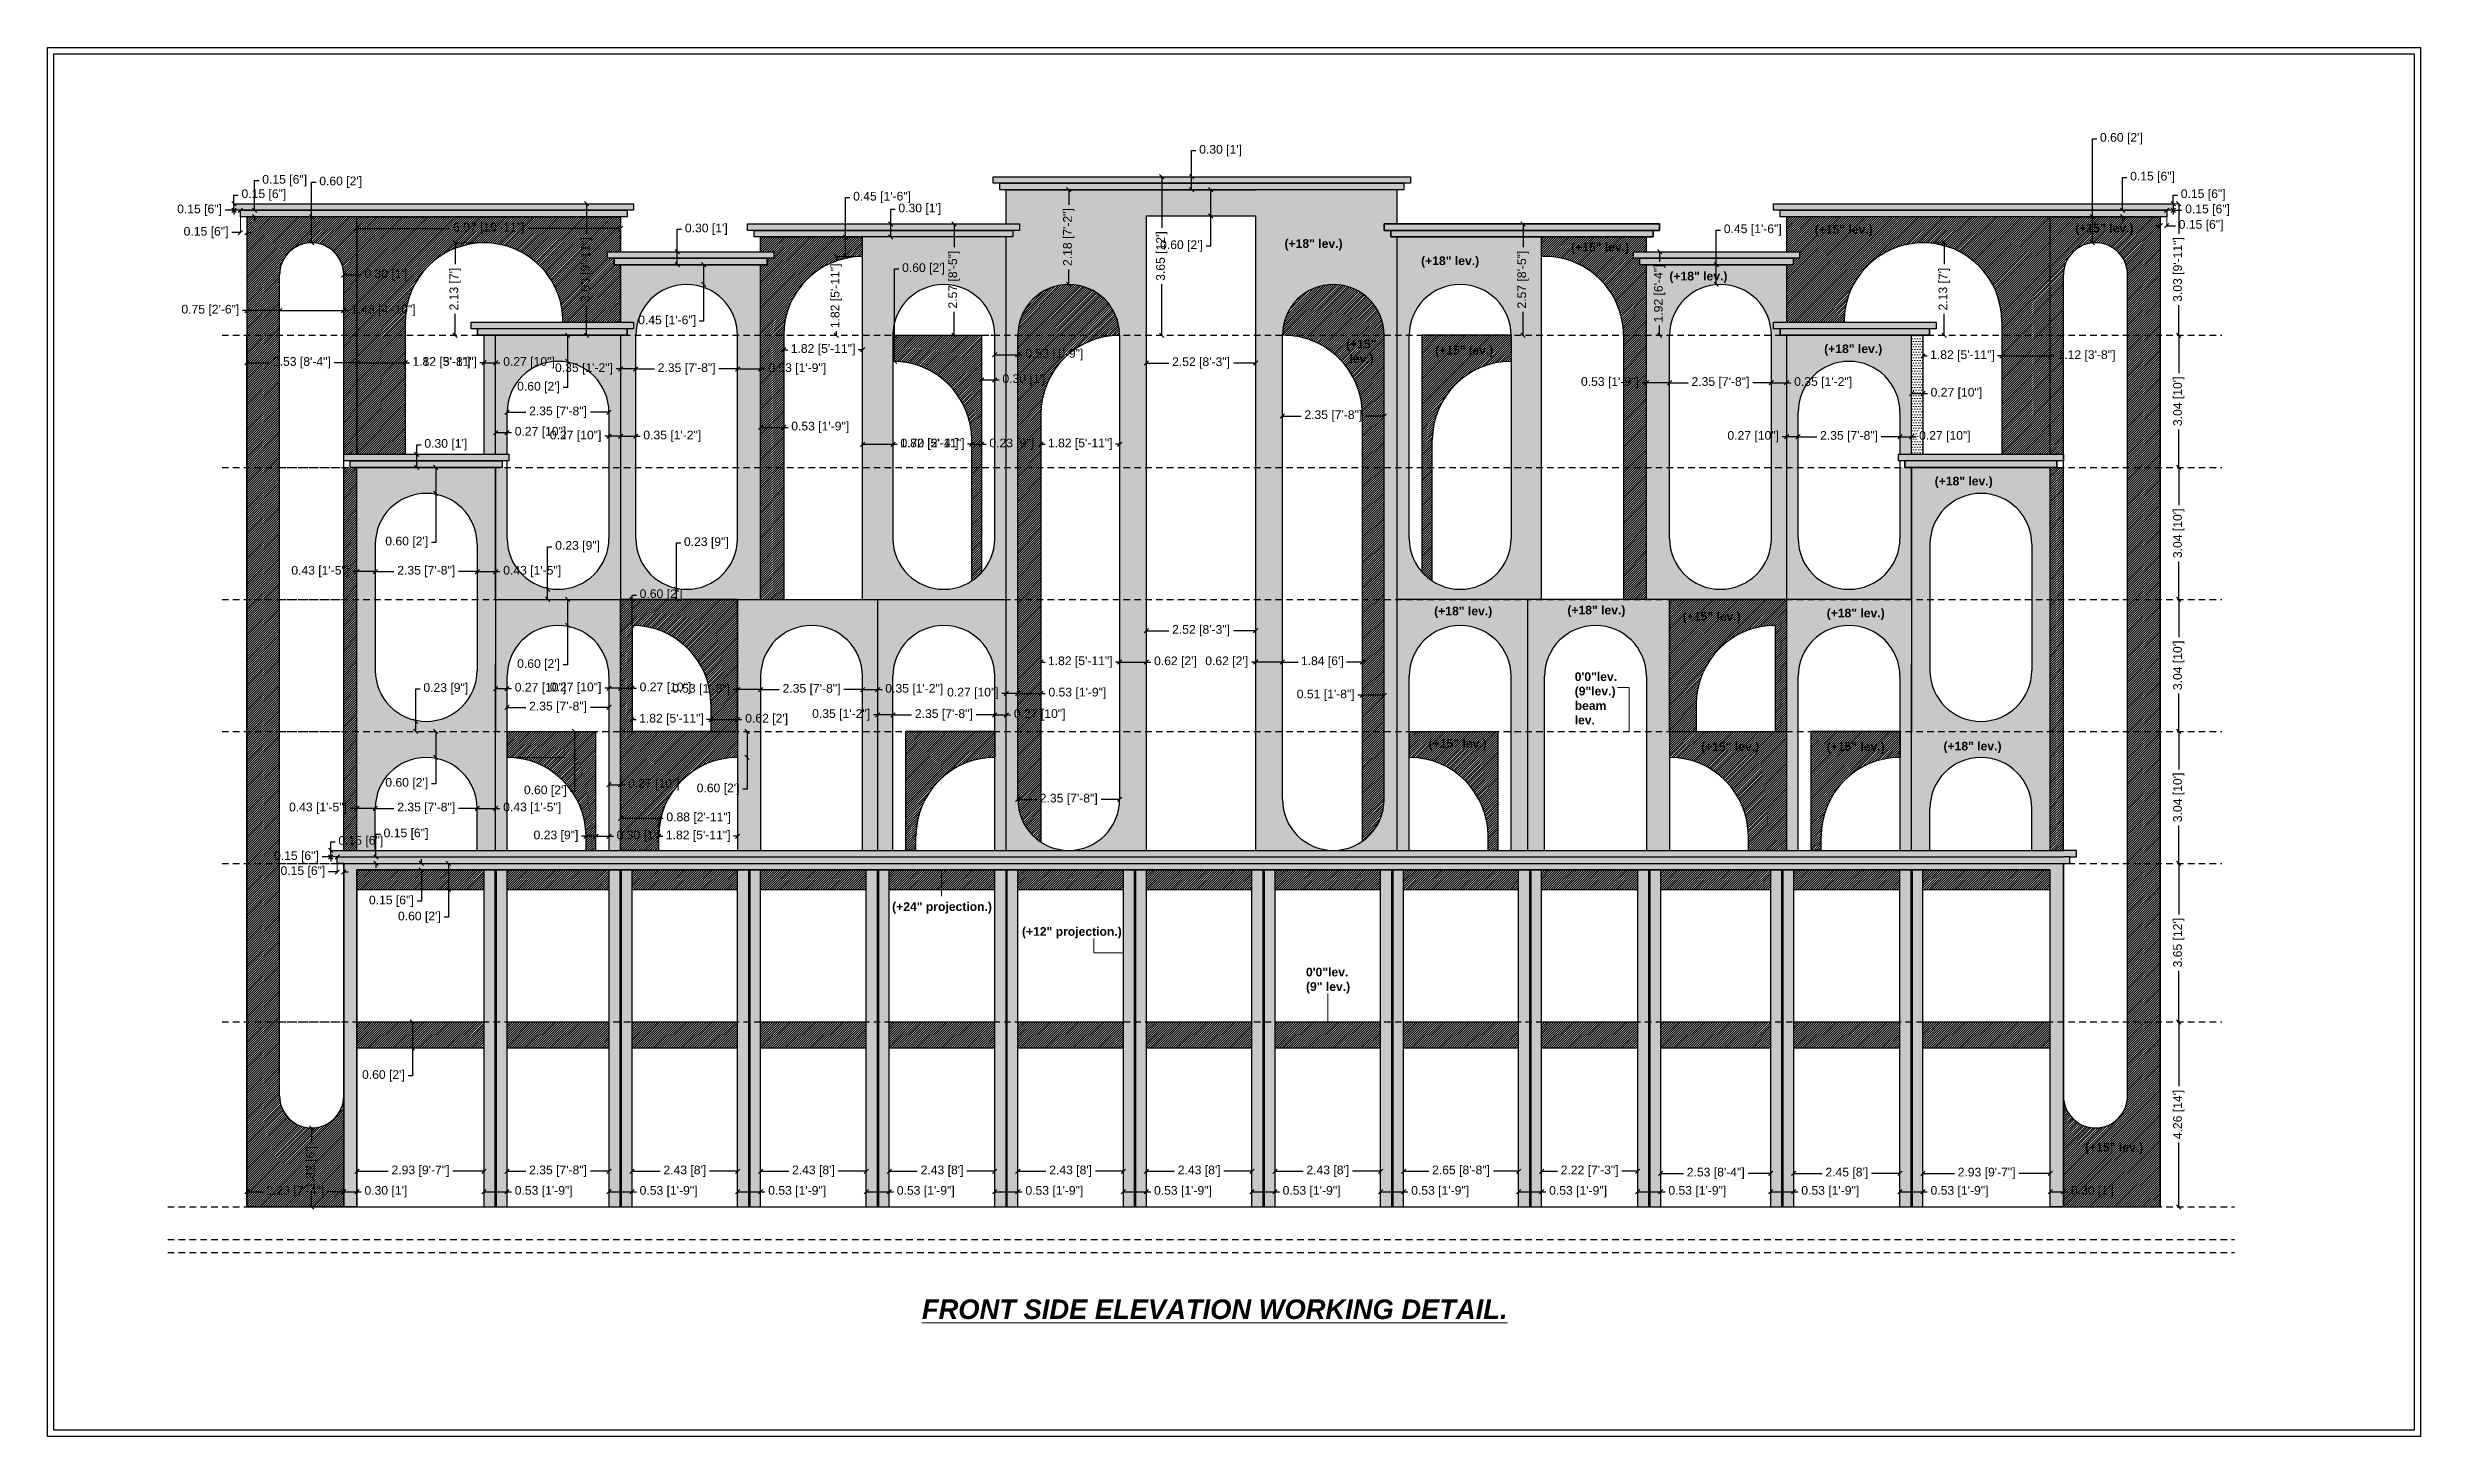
# Model space of a CAD drawing. Header units: metres. Extents: x 0 to 8495, y 0 to 3455.
# Drawn here: x 8251.8 to 8306.4, y 75.7 to 107.7 of the extents above; entities that cross this region are included whole.
import ezdxf

# ---------------------------------------------------------------- set-up
doc = ezdxf.new("R2010")
doc.units = ezdxf.units.M
doc.header["$MEASUREMENT"] = 0
doc.linetypes.add('DASHED', pattern=[0.75, 0.5, -0.25])
doc.layers.get('0').update_dxf_attribs({"lineweight": 18})
doc.layers.add('Columns', color=12, linetype='Continuous', lineweight=25)
doc.styles.add('Annotative', font='arial.ttf')
doc.dimstyles.get("Standard").update_dxf_attribs({"dimtxt": 0.2, "dimasz": 0.1, "dimexe": 0.08, "dimexo": 0.1125, "dimgap": 0.09, "dimtad": 0, "dimtoh": 1, "dimzin": 0, "dimdsep": 46, "dimtxsty": 'Annotative', "dimblk": 'OBLIQUE', "dimcen": 0.09, "dimse1": 1, "dimse2": 1, "dimclrt": 256, "dimadec": 0, "dimazin": 0, "dimtfac": 1, "dimtofl": 0, "dimtmove": 0, "dimatfit": 3, "dimldrblk": 'OBLIQUE', "dimfxl": 1, "dimtolj": 1, "dimtzin": 0, "dimarcsym": 0})

msp = doc.modelspace()

# ---------------------------------------------------------------- texts
at = {"attachment_point": 1, "style": 'Annotative'}
for s, width, heights, insert, char_height in [('{\\fArial|b1|i0|c0|p34;\\C1;(+18" lev.)}', 2.87767, [-0.262], (8280.243, 103.291), 0.2), ('{\\fArial|b1|i0|c0|p34;\\C33;(+15" lev.)}', 2.87767, [-0.262], (8292.446, 103.615), 0.2), ('{\\fArial|b1|i0|c0|p34;\\C33;(+15" lev.)}', 2.87767, [-0.262], (8298.448, 103.646), 0.2), ('{\\fArial|b1|i0|c0|p34;\\C1;(+18" lev.)}', 2.87767, [-0.262], (8283.387, 102.895), 0.2), ('{\\fArial|b1|i0|c0|p34;\\C33;(+15" lev.)}', 2.87767, [-0.262], (8286.838, 103.211), 0.2), ('{\\fArial|b1|i0|c0|p34;\\C1;(+18" lev.)}', 2.87767, [-0.262], (8289.102, 102.541), 0.2), ('{\\fArial|b1|i0|c0|p34;\\C33;(+15"\\P lev.)}', 2.87767, [-0.599], (8281.659, 100.977), 0.2), ('{\\fArial|b1|i0|c0|p34;\\C33;(+15" lev.)}', 2.87767, [-0.262], (8283.71, 100.836), 0.2), ('{\\fArial|b1|i0|c0|p34;\\C1;(+18" lev.)}', 2.87767, [-0.262], (8292.665, 100.868), 0.2), ('{\\fArial|b1|i0|c0|p34;\\C1;(+18" lev.)}', 2.87767, [-0.262], (8295.208, 97.822), 0.2), ('{\\fArial|b1|i0|c0|p34;\\C1;(+18" lev.)}', 2.87767, [-0.262], (8283.688, 94.83), 0.2), ('{\\fArial|b1|i0|c0|p34;\\C1;(+18" lev.)}', 2.87767, [-0.262], (8286.753, 94.851), 0.2), ('{\\fArial|b1|i0|c0|p34;\\C33;(+15" lev.)}', 2.87767, [-0.262], (8289.407, 94.705), 0.2), ('{\\fArial|b1|i0|c0|p34;\\C1;(+18" lev.)}', 2.87767, [-0.262], (8292.722, 94.784), 0.2), ('{\\fArial|b1|i0|c0|p34;\\C1;0\'0"lev.\\P(9"lev.)\\Pbeam lev.}', 0.81307, [-1.208], (8286.922, 93.319), 0.2), ('{\\fArial|b1|i0|c0|p34;\\C33;(+15" lev.)}', 2.87767, [-0.262], (8283.559, 91.782), 0.2), ('{\\fArial|b1|i0|c0|p34;\\C33;(+15" lev.)}', 2.87767, [-0.262], (8289.832, 91.709), 0.2), ('{\\fArial|b1|i0|c0|p34;\\C33;(+15" lev.)}', 2.87767, [-0.262], (8292.722, 91.709), 0.2), ('{\\fArial|b1|i0|c0|p34;\\C1;(+18" lev.)}', 2.87767, [-0.262], (8295.411, 91.719), 0.2), ('{\\fArial|b1|i0|c0|p34;\\C1;(+24" projection.)}', 2.87767, [-0.262], (8271.21, 88.024), 0.2), ('{\\fArial|b1|i0|c0|p34;\\C1;(+12" projection.)}', 2.87767, [-0.262], (8274.198, 87.451), 0.2), ('{\\fArial|b1|i0|c0|p34;\\C1;0\'0"lev.\\P(9" lev.)}', 1.49454, [-0.596], (8280.736, 86.516), 0.2), ('{\\fArial|b1|i0|c0|p34;\\C33;(+15" lev.)}', 2.87767, [-0.262], (8298.672, 82.482), 0.2), ('{\\fArial|b1|i1|c0|p34;\\L\\C143;FRONT SIDE ELEVATION WORKING DETAIL.}', 21.24167, [-0.548], (8271.896, 78.878), 0.45)]:
    msp.add_mtext_dynamic_manual_height_columns(s, width=width, gutter_width=1, heights=heights, dxfattribs=dict(at, insert=insert, char_height=char_height))

# ---------------------------------------------------------------- blocks, each defined once
blk = doc.blocks.new('_Oblique')
at = {"color": 0, "linetype": 'ByBlock', "lineweight": -2}
blk.add_line((-0.5, -0.5), (0.5, 0.5), dxfattribs=at)
blk = doc.blocks.new('*D170')
at = {"color": 0, "lineweight": -2, "transparency": 16777216}
for p, q in [((8256.359, 101.649), (8256.259, 101.649)), ((8257.109, 101.649), (8256.359, 101.649))]:
    blk.add_line(p, q, dxfattribs=at)
at = {"layer": 'Defpoints', "color": 0, "transparency": 16777216}
for p in [(8256.359, 102.468), (8257.109, 102.468), (8256.359, 101.649)]:
    blk.add_point(p, dxfattribs=at)
at = {"color": 0, "lineweight": -2, "transparency": 16777216, "xscale": 0.1, "yscale": 0.1, "zscale": 0.1, "rotation": 180}
blk.add_blockref('_Oblique', (8256.359, 101.649), dxfattribs=at)
at = {"color": 0, "lineweight": -2, "transparency": 16777216, "xscale": 0.1, "yscale": 0.1, "zscale": 0.1}
blk.add_blockref('_Oblique', (8257.109, 101.649), dxfattribs=at)
at = {"transparency": 16777216, "insert": (8255.517, 101.649), "char_height": 0.2, "attachment_point": 5, "style": 'Annotative'}
blk.add_mtext('\\A1;0.75 [2\'-6"]', dxfattribs=at)
blk = doc.blocks.new('*D171')
at = {"color": 0, "lineweight": -2, "transparency": 16777216}
for p, q in [((8257.109, 101.649), (8258.589, 101.649)), ((8258.589, 101.649), (8258.689, 101.649))]:
    blk.add_line(p, q, dxfattribs=at)
at = {"layer": 'Defpoints', "color": 0, "transparency": 16777216}
for p in [(8257.109, 102.468), (8258.589, 102.468), (8258.589, 101.649)]:
    blk.add_point(p, dxfattribs=at)
at = {"color": 0, "lineweight": -2, "transparency": 16777216, "xscale": 0.1, "yscale": 0.1, "zscale": 0.1, "rotation": 180}
blk.add_blockref('_Oblique', (8257.109, 101.649), dxfattribs=at)
at = {"color": 0, "lineweight": -2, "transparency": 16777216, "xscale": 0.1, "yscale": 0.1, "zscale": 0.1}
blk.add_blockref('_Oblique', (8258.589, 101.649), dxfattribs=at)
at = {"transparency": 16777216, "insert": (8259.499, 101.649), "char_height": 0.2, "attachment_point": 5, "style": 'Annotative'}
blk.add_mtext('\\A1;1.48 [4\'-10"]', dxfattribs=at)
blk = doc.blocks.new('*D172')
at = {"color": 0, "lineweight": -2, "transparency": 16777216}
for p, q in [((8258.589, 102.468), (8258.889, 102.468)), ((8258.889, 102.468), (8258.989, 102.468))]:
    blk.add_line(p, q, dxfattribs=at)
at = {"layer": 'Defpoints', "color": 0, "transparency": 16777216}
for p in [(8258.589, 102.468), (8258.889, 102.468), (8258.889, 102.468)]:
    blk.add_point(p, dxfattribs=at)
at = {"color": 0, "lineweight": -2, "transparency": 16777216, "xscale": 0.1, "yscale": 0.1, "zscale": 0.1, "rotation": 180}
blk.add_blockref('_Oblique', (8258.589, 102.468), dxfattribs=at)
at = {"color": 0, "lineweight": -2, "transparency": 16777216, "xscale": 0.1, "yscale": 0.1, "zscale": 0.1}
blk.add_blockref('_Oblique', (8258.889, 102.468), dxfattribs=at)
at = {"transparency": 16777216, "insert": (8259.557, 102.468), "char_height": 0.2, "attachment_point": 5, "style": 'Annotative'}
blk.add_mtext("\\A1;0.30 [1']", dxfattribs=at)
blk = doc.blocks.new('*D173')
at = {"color": 0, "lineweight": -2, "transparency": 16777216}
for p, q in [((8257.849, 103.808), (8257.849, 104.602)), ((8257.849, 104.602), (8257.949, 104.602)), ((8257.849, 103.208), (8257.849, 103.808))]:
    blk.add_line(p, q, dxfattribs=at)
at = {"layer": 'Defpoints', "color": 0, "transparency": 16777216}
for p in [(8257.849, 103.808), (8257.849, 103.808), (8257.849, 103.208)]:
    blk.add_point(p, dxfattribs=at)
at = {"color": 0, "lineweight": -2, "transparency": 16777216, "xscale": 0.1, "yscale": 0.1, "zscale": 0.1}
for p, rotation in [((8257.849, 103.808), 90), ((8257.849, 103.208), 270)]:
    blk.add_blockref('_Oblique', p, dxfattribs=dict(at, rotation=rotation))
at = {"transparency": 16777216, "insert": (8258.517, 104.602), "char_height": 0.2, "attachment_point": 5, "style": 'Annotative'}
blk.add_mtext("\\A1;0.60 [2']", dxfattribs=at)
blk = doc.blocks.new('*D174')
at = {"color": 0, "lineweight": -2, "transparency": 16777216}
for p, q in [((8256.209, 103.443), (8256.009, 103.443)), ((8256.359, 103.443), (8256.459, 103.443))]:
    blk.add_line(p, q, dxfattribs=at)
at = {"layer": 'Defpoints', "color": 0, "transparency": 16777216}
for p in [(8256.209, 103.808), (8256.359, 103.808), (8256.209, 103.443)]:
    blk.add_point(p, dxfattribs=at)
at = {"color": 0, "lineweight": -2, "transparency": 16777216, "xscale": 0.1, "yscale": 0.1, "zscale": 0.1}
blk.add_blockref('_Oblique', (8256.209, 103.443), dxfattribs=at)
at = {"color": 0, "lineweight": -2, "transparency": 16777216, "xscale": 0.1, "yscale": 0.1, "zscale": 0.1, "rotation": 180}
blk.add_blockref('_Oblique', (8256.359, 103.443), dxfattribs=at)
at = {"transparency": 16777216, "insert": (8255.418, 103.443), "char_height": 0.2, "attachment_point": 5, "style": 'Annotative'}
blk.add_mtext('\\A1;0.15 [6"]', dxfattribs=at)
blk = doc.blocks.new('*D175')
at = {"color": 0, "lineweight": -2, "transparency": 16777216}
for p, q in [((8256.059, 103.958), (8255.859, 103.958)), ((8256.209, 103.958), (8256.309, 103.958))]:
    blk.add_line(p, q, dxfattribs=at)
at = {"layer": 'Defpoints', "color": 0, "transparency": 16777216}
for p in [(8256.059, 103.958), (8256.059, 103.958), (8256.209, 103.958)]:
    blk.add_point(p, dxfattribs=at)
at = {"color": 0, "lineweight": -2, "transparency": 16777216, "xscale": 0.1, "yscale": 0.1, "zscale": 0.1}
blk.add_blockref('_Oblique', (8256.059, 103.958), dxfattribs=at)
at = {"color": 0, "lineweight": -2, "transparency": 16777216, "xscale": 0.1, "yscale": 0.1, "zscale": 0.1, "rotation": 180}
blk.add_blockref('_Oblique', (8256.209, 103.958), dxfattribs=at)
at = {"transparency": 16777216, "insert": (8255.268, 103.958), "char_height": 0.2, "attachment_point": 5, "style": 'Annotative'}
blk.add_mtext('\\A1;0.15 [6"]', dxfattribs=at)
blk = doc.blocks.new('*D176')
at = {"color": 0, "lineweight": -2, "transparency": 16777216}
for p, q in [((8256.537, 103.958), (8256.537, 104.639)), ((8256.537, 104.639), (8256.637, 104.639)), ((8256.537, 103.808), (8256.537, 103.708))]:
    blk.add_line(p, q, dxfattribs=at)
at = {"layer": 'Defpoints', "color": 0, "transparency": 16777216}
for p in [(8256.209, 103.958), (8256.209, 103.808), (8256.537, 103.958)]:
    blk.add_point(p, dxfattribs=at)
at = {"color": 0, "lineweight": -2, "transparency": 16777216, "xscale": 0.1, "yscale": 0.1, "zscale": 0.1}
for p, rotation in [((8256.537, 103.958), 270), ((8256.537, 103.808), 90)]:
    blk.add_blockref('_Oblique', p, dxfattribs=dict(at, rotation=rotation))
at = {"transparency": 16777216, "insert": (8257.227, 104.639), "char_height": 0.2, "attachment_point": 5, "style": 'Annotative'}
blk.add_mtext('\\A1;0.15 [6"]', dxfattribs=at)
blk = doc.blocks.new('*D177')
at = {"color": 0, "lineweight": -2, "transparency": 16777216}
for p, q in [((8256.059, 104.108), (8256.059, 104.308)), ((8256.059, 104.308), (8256.159, 104.308)), ((8256.059, 103.958), (8256.059, 103.858))]:
    blk.add_line(p, q, dxfattribs=at)
at = {"layer": 'Defpoints', "color": 0, "transparency": 16777216}
for p in [(8256.059, 104.108), (8256.059, 104.108), (8256.059, 103.958)]:
    blk.add_point(p, dxfattribs=at)
at = {"color": 0, "lineweight": -2, "transparency": 16777216, "xscale": 0.1, "yscale": 0.1, "zscale": 0.1}
for p, rotation in [((8256.059, 104.108), 270), ((8256.059, 103.958), 90)]:
    blk.add_blockref('_Oblique', p, dxfattribs=dict(at, rotation=rotation))
at = {"transparency": 16777216, "insert": (8256.75, 104.308), "char_height": 0.2, "attachment_point": 5, "style": 'Annotative'}
blk.add_mtext('\\A1;0.15 [6"]', dxfattribs=at)
blk = doc.blocks.new('*D178')
at = {"color": 0, "lineweight": -2, "transparency": 16777216}
for p, q in [((8256.359, 100.445), (8256.88, 100.445)), ((8258.889, 100.445), (8258.367, 100.445))]:
    blk.add_line(p, q, dxfattribs=at)
at = {"layer": 'Defpoints', "color": 0, "transparency": 16777216}
for p in [(8256.359, 103.808), (8258.889, 103.808), (8256.359, 100.445)]:
    blk.add_point(p, dxfattribs=at)
at = {"color": 0, "lineweight": -2, "transparency": 16777216, "xscale": 0.1, "yscale": 0.1, "zscale": 0.1, "rotation": 180}
blk.add_blockref('_Oblique', (8256.359, 100.445), dxfattribs=at)
at = {"color": 0, "lineweight": -2, "transparency": 16777216, "xscale": 0.1, "yscale": 0.1, "zscale": 0.1}
blk.add_blockref('_Oblique', (8258.889, 100.445), dxfattribs=at)
at = {"transparency": 16777216, "insert": (8257.624, 100.445), "char_height": 0.2, "attachment_point": 5, "style": 'Annotative'}
blk.add_mtext('\\A1;2.53 [8\'-4"]', dxfattribs=at)
blk = doc.blocks.new('*D179')
at = {"color": 0, "lineweight": -2, "transparency": 16777216}
for p, q in [((8258.889, 103.538), (8261.026, 103.538)), ((8264.959, 103.538), (8262.821, 103.538))]:
    blk.add_line(p, q, dxfattribs=at)
at = {"layer": 'Defpoints', "color": 0, "transparency": 16777216}
for p in [(8258.889, 103.808), (8264.959, 103.808), (8264.959, 103.538)]:
    blk.add_point(p, dxfattribs=at)
at = {"color": 0, "lineweight": -2, "transparency": 16777216, "xscale": 0.1, "yscale": 0.1, "zscale": 0.1, "rotation": 180}
blk.add_blockref('_Oblique', (8258.889, 103.538), dxfattribs=at)
at = {"color": 0, "lineweight": -2, "transparency": 16777216, "xscale": 0.1, "yscale": 0.1, "zscale": 0.1}
blk.add_blockref('_Oblique', (8264.959, 103.538), dxfattribs=at)
at = {"transparency": 16777216, "insert": (8261.924, 103.538), "char_height": 0.2, "attachment_point": 5, "style": 'Annotative'}
blk.add_mtext('\\A1;6.07 [19\'-11"]', dxfattribs=at)
blk = doc.blocks.new('*D180')
at = {"color": 0, "lineweight": -2, "transparency": 16777216}
for p, q in [((8261.152, 103.208), (8261.152, 102.713)), ((8261.152, 101.078), (8261.152, 101.574))]:
    blk.add_line(p, q, dxfattribs=at)
at = {"layer": 'Defpoints', "color": 0, "transparency": 16777216}
for p in [(8261.819, 103.208), (8261.152, 101.078), (8261.669, 101.078)]:
    blk.add_point(p, dxfattribs=at)
at = {"color": 0, "lineweight": -2, "transparency": 16777216, "xscale": 0.1, "yscale": 0.1, "zscale": 0.1}
for p, rotation in [((8261.152, 103.208), 90), ((8261.152, 101.078), 270)]:
    blk.add_blockref('_Oblique', p, dxfattribs=dict(at, rotation=rotation))
at = {"transparency": 16777216, "insert": (8261.152, 102.143), "char_height": 0.2, "attachment_point": 5, "rotation": 90, "style": 'Annotative'}
blk.add_mtext("\\A1;2.13 [7']", dxfattribs=at)
blk = doc.blocks.new('*D181')
at = {"color": 0, "lineweight": -2, "transparency": 16777216}
for p, q in [((8264.176, 104.108), (8264.176, 103.413)), ((8264.176, 101.078), (8264.176, 101.774))]:
    blk.add_line(p, q, dxfattribs=at)
at = {"layer": 'Defpoints', "color": 0, "transparency": 16777216}
for p in [(8265.259, 104.108), (8264.176, 101.078), (8265.309, 101.078)]:
    blk.add_point(p, dxfattribs=at)
at = {"color": 0, "lineweight": -2, "transparency": 16777216, "xscale": 0.1, "yscale": 0.1, "zscale": 0.1}
for p, rotation in [((8264.176, 104.108), 90), ((8264.176, 101.078), 270)]:
    blk.add_blockref('_Oblique', p, dxfattribs=dict(at, rotation=rotation))
at = {"transparency": 16777216, "insert": (8264.176, 102.593), "char_height": 0.2, "attachment_point": 5, "rotation": 90, "style": 'Annotative'}
blk.add_mtext('\\A1;3.03 [9\'-11"]', dxfattribs=at)
blk = doc.blocks.new('*D182')
at = {"color": 0, "lineweight": -2, "transparency": 16777216}
for p, q in [((8258.889, 100.445), (8260.004, 100.445)), ((8260.004, 100.445), (8260.104, 100.445))]:
    blk.add_line(p, q, dxfattribs=at)
at = {"layer": 'Defpoints', "color": 0, "transparency": 16777216}
for p in [(8258.889, 103.808), (8260.004, 101.078), (8260.004, 100.445)]:
    blk.add_point(p, dxfattribs=at)
at = {"color": 0, "lineweight": -2, "transparency": 16777216, "xscale": 0.1, "yscale": 0.1, "zscale": 0.1, "rotation": 180}
blk.add_blockref('_Oblique', (8258.889, 100.445), dxfattribs=at)
at = {"color": 0, "lineweight": -2, "transparency": 16777216, "xscale": 0.1, "yscale": 0.1, "zscale": 0.1}
blk.add_blockref('_Oblique', (8260.004, 100.445), dxfattribs=at)
at = {"transparency": 16777216, "insert": (8260.836, 100.445), "char_height": 0.2, "attachment_point": 5, "style": 'Annotative'}
blk.add_mtext('\\A1;1.12 [3\'-8"]', dxfattribs=at)
blk = doc.blocks.new('*D183')
at = {"color": 0, "lineweight": -2, "transparency": 16777216}
for p, q in [((8300.828, 85.268), (8300.828, 83.788)), ((8300.828, 81.008), (8300.828, 82.489))]:
    blk.add_line(p, q, dxfattribs=at)
at = {"layer": 'Defpoints', "color": 0, "transparency": 16777216}
for p in [(8300.4, 85.268), (8300.4, 81.008), (8300.828, 81.008)]:
    blk.add_point(p, dxfattribs=at)
at = {"color": 0, "lineweight": -2, "transparency": 16777216, "xscale": 0.1, "yscale": 0.1, "zscale": 0.1}
for p, rotation in [((8300.828, 85.268), 90), ((8300.828, 81.008), 270)]:
    blk.add_blockref('_Oblique', p, dxfattribs=dict(at, rotation=rotation))
at = {"transparency": 16777216, "insert": (8300.828, 83.138), "char_height": 0.2, "attachment_point": 5, "rotation": 90, "style": 'Annotative'}
blk.add_mtext("\\A1;4.26 [14']", dxfattribs=at)
blk = doc.blocks.new('*D184')
at = {"color": 0, "lineweight": -2, "transparency": 16777216}
for p, q in [((8300.828, 88.918), (8300.828, 87.739)), ((8300.828, 85.268), (8300.828, 86.448))]:
    blk.add_line(p, q, dxfattribs=at)
at = {"layer": 'Defpoints', "color": 0, "transparency": 16777216}
for p in [(8300.4, 88.918), (8300.828, 88.918), (8300.4, 85.268)]:
    blk.add_point(p, dxfattribs=at)
at = {"color": 0, "lineweight": -2, "transparency": 16777216, "xscale": 0.1, "yscale": 0.1, "zscale": 0.1}
for p, rotation in [((8300.828, 88.918), 90), ((8300.828, 85.268), 270)]:
    blk.add_blockref('_Oblique', p, dxfattribs=dict(at, rotation=rotation))
at = {"transparency": 16777216, "insert": (8300.828, 87.093), "char_height": 0.2, "attachment_point": 5, "rotation": 90, "style": 'Annotative'}
blk.add_mtext("\\A1;3.65 [12']", dxfattribs=at)
blk = doc.blocks.new('*D185')
at = {"color": 0, "lineweight": -2, "transparency": 16777216}
for p, q in [((8300.828, 91.958), (8300.828, 91.084)), ((8300.828, 88.918), (8300.828, 89.793))]:
    blk.add_line(p, q, dxfattribs=at)
at = {"layer": 'Defpoints', "color": 0, "transparency": 16777216}
for p in [(8300.4, 91.958), (8300.828, 91.958), (8300.4, 88.918)]:
    blk.add_point(p, dxfattribs=at)
at = {"color": 0, "lineweight": -2, "transparency": 16777216, "xscale": 0.1, "yscale": 0.1, "zscale": 0.1}
for p, rotation in [((8300.828, 91.958), 90), ((8300.828, 88.918), 270)]:
    blk.add_blockref('_Oblique', p, dxfattribs=dict(at, rotation=rotation))
at = {"transparency": 16777216, "insert": (8300.828, 90.438), "char_height": 0.2, "attachment_point": 5, "rotation": 90, "style": 'Annotative'}
blk.add_mtext("\\A1;3.04 [10']", dxfattribs=at)
blk = doc.blocks.new('*D186')
at = {"color": 0, "lineweight": -2, "transparency": 16777216}
for p, q in [((8300.828, 94.998), (8300.828, 94.124)), ((8300.828, 91.958), (8300.828, 92.833))]:
    blk.add_line(p, q, dxfattribs=at)
at = {"layer": 'Defpoints', "color": 0, "transparency": 16777216}
for p in [(8300.4, 94.998), (8300.828, 94.998), (8300.4, 91.958)]:
    blk.add_point(p, dxfattribs=at)
at = {"color": 0, "lineweight": -2, "transparency": 16777216, "xscale": 0.1, "yscale": 0.1, "zscale": 0.1}
for p, rotation in [((8300.828, 94.998), 90), ((8300.828, 91.958), 270)]:
    blk.add_blockref('_Oblique', p, dxfattribs=dict(at, rotation=rotation))
at = {"transparency": 16777216, "insert": (8300.828, 93.478), "char_height": 0.2, "attachment_point": 5, "rotation": 90, "style": 'Annotative'}
blk.add_mtext("\\A1;3.04 [10']", dxfattribs=at)
blk = doc.blocks.new('*D187')
at = {"color": 0, "lineweight": -2, "transparency": 16777216}
for p, q in [((8300.828, 98.038), (8300.828, 97.164)), ((8300.828, 94.998), (8300.828, 95.873))]:
    blk.add_line(p, q, dxfattribs=at)
at = {"layer": 'Defpoints', "color": 0, "transparency": 16777216}
for p in [(8300.4, 98.038), (8300.828, 98.038), (8300.4, 94.998)]:
    blk.add_point(p, dxfattribs=at)
at = {"color": 0, "lineweight": -2, "transparency": 16777216, "xscale": 0.1, "yscale": 0.1, "zscale": 0.1}
for p, rotation in [((8300.828, 98.038), 90), ((8300.828, 94.998), 270)]:
    blk.add_blockref('_Oblique', p, dxfattribs=dict(at, rotation=rotation))
at = {"transparency": 16777216, "insert": (8300.828, 96.518), "char_height": 0.2, "attachment_point": 5, "rotation": 90, "style": 'Annotative'}
blk.add_mtext("\\A1;3.04 [10']", dxfattribs=at)
blk = doc.blocks.new('*D188')
at = {"color": 0, "lineweight": -2, "transparency": 16777216}
for p, q in [((8300.828, 101.078), (8300.828, 100.204)), ((8300.828, 98.038), (8300.828, 98.913))]:
    blk.add_line(p, q, dxfattribs=at)
at = {"layer": 'Defpoints', "color": 0, "transparency": 16777216}
for p in [(8300.4, 101.078), (8300.828, 101.078), (8300.4, 98.038)]:
    blk.add_point(p, dxfattribs=at)
at = {"color": 0, "lineweight": -2, "transparency": 16777216, "xscale": 0.1, "yscale": 0.1, "zscale": 0.1}
for p, rotation in [((8300.828, 101.078), 90), ((8300.828, 98.038), 270)]:
    blk.add_blockref('_Oblique', p, dxfattribs=dict(at, rotation=rotation))
at = {"transparency": 16777216, "insert": (8300.828, 99.558), "char_height": 0.2, "attachment_point": 5, "rotation": 90, "style": 'Annotative'}
blk.add_mtext("\\A1;3.04 [10']", dxfattribs=at)
blk = doc.blocks.new('*D189')
at = {"color": 0, "lineweight": -2, "transparency": 16777216}
for p, q in [((8300.828, 104.108), (8300.828, 103.413)), ((8300.828, 101.078), (8300.828, 101.774))]:
    blk.add_line(p, q, dxfattribs=at)
at = {"layer": 'Defpoints', "color": 0, "transparency": 16777216}
for p in [(8300.4, 104.108), (8300.828, 104.108), (8300.4, 101.078)]:
    blk.add_point(p, dxfattribs=at)
at = {"color": 0, "lineweight": -2, "transparency": 16777216, "xscale": 0.1, "yscale": 0.1, "zscale": 0.1}
for p, rotation in [((8300.828, 104.108), 90), ((8300.828, 101.078), 270)]:
    blk.add_blockref('_Oblique', p, dxfattribs=dict(at, rotation=rotation))
at = {"transparency": 16777216, "insert": (8300.828, 102.593), "char_height": 0.2, "attachment_point": 5, "rotation": 90, "style": 'Annotative'}
blk.add_mtext('\\A1;3.03 [9\'-11"]', dxfattribs=at)
blk = doc.blocks.new('*D190')
at = {"color": 0, "lineweight": -2, "transparency": 16777216}
for p, q in [((8300.4, 103.601), (8300.3, 103.601)), ((8300.55, 103.601), (8300.75, 103.601))]:
    blk.add_line(p, q, dxfattribs=at)
at = {"layer": 'Defpoints', "color": 0, "transparency": 16777216}
for p in [(8300.4, 103.808), (8300.55, 103.808), (8300.55, 103.601)]:
    blk.add_point(p, dxfattribs=at)
at = {"color": 0, "lineweight": -2, "transparency": 16777216, "xscale": 0.1, "yscale": 0.1, "zscale": 0.1}
blk.add_blockref('_Oblique', (8300.4, 103.601), dxfattribs=at)
at = {"color": 0, "lineweight": -2, "transparency": 16777216, "xscale": 0.1, "yscale": 0.1, "zscale": 0.1, "rotation": 180}
blk.add_blockref('_Oblique', (8300.55, 103.601), dxfattribs=at)
at = {"transparency": 16777216, "insert": (8301.34, 103.601), "char_height": 0.2, "attachment_point": 5, "style": 'Annotative'}
blk.add_mtext('\\A1;0.15 [6"]', dxfattribs=at)
blk = doc.blocks.new('*D191')
at = {"color": 0, "lineweight": -2, "transparency": 16777216}
for p, q in [((8300.55, 103.958), (8300.45, 103.958)), ((8300.7, 103.958), (8300.9, 103.958))]:
    blk.add_line(p, q, dxfattribs=at)
at = {"layer": 'Defpoints', "color": 0, "transparency": 16777216}
for p in [(8300.55, 103.958), (8300.7, 103.958), (8300.7, 103.958)]:
    blk.add_point(p, dxfattribs=at)
at = {"color": 0, "lineweight": -2, "transparency": 16777216, "xscale": 0.1, "yscale": 0.1, "zscale": 0.1}
blk.add_blockref('_Oblique', (8300.55, 103.958), dxfattribs=at)
at = {"color": 0, "lineweight": -2, "transparency": 16777216, "xscale": 0.1, "yscale": 0.1, "zscale": 0.1, "rotation": 180}
blk.add_blockref('_Oblique', (8300.7, 103.958), dxfattribs=at)
at = {"transparency": 16777216, "insert": (8301.49, 103.958), "char_height": 0.2, "attachment_point": 5, "style": 'Annotative'}
blk.add_mtext('\\A1;0.15 [6"]', dxfattribs=at)
blk = doc.blocks.new('*D192')
at = {"color": 0, "lineweight": -2, "transparency": 16777216}
for p, q in [((8299.532, 103.958), (8299.532, 104.713)), ((8299.532, 104.713), (8299.632, 104.713)), ((8299.532, 103.808), (8299.532, 103.708))]:
    blk.add_line(p, q, dxfattribs=at)
at = {"layer": 'Defpoints', "color": 0, "transparency": 16777216}
for p in [(8299.532, 103.958), (8300.55, 103.958), (8300.55, 103.808)]:
    blk.add_point(p, dxfattribs=at)
at = {"color": 0, "lineweight": -2, "transparency": 16777216, "xscale": 0.1, "yscale": 0.1, "zscale": 0.1}
for p, rotation in [((8299.532, 103.958), 270), ((8299.532, 103.808), 90)]:
    blk.add_blockref('_Oblique', p, dxfattribs=dict(at, rotation=rotation))
at = {"transparency": 16777216, "insert": (8300.223, 104.713), "char_height": 0.2, "attachment_point": 5, "style": 'Annotative'}
blk.add_mtext('\\A1;0.15 [6"]', dxfattribs=at)
blk = doc.blocks.new('*D193')
at = {"color": 0, "lineweight": -2, "transparency": 16777216}
for p, q in [((8300.7, 104.108), (8300.7, 104.308)), ((8300.7, 104.308), (8300.8, 104.308)), ((8300.7, 103.958), (8300.7, 103.858))]:
    blk.add_line(p, q, dxfattribs=at)
at = {"layer": 'Defpoints', "color": 0, "transparency": 16777216}
for p in [(8300.7, 104.108), (8300.7, 104.108), (8300.7, 103.958)]:
    blk.add_point(p, dxfattribs=at)
at = {"color": 0, "lineweight": -2, "transparency": 16777216, "xscale": 0.1, "yscale": 0.1, "zscale": 0.1}
for p, rotation in [((8300.7, 104.108), 270), ((8300.7, 103.958), 90)]:
    blk.add_blockref('_Oblique', p, dxfattribs=dict(at, rotation=rotation))
at = {"transparency": 16777216, "insert": (8301.39, 104.308), "char_height": 0.2, "attachment_point": 5, "style": 'Annotative'}
blk.add_mtext('\\A1;0.15 [6"]', dxfattribs=at)
blk = doc.blocks.new('*D194')
at = {"color": 0, "lineweight": -2, "transparency": 16777216}
for p, q in [((8298.838, 103.808), (8298.838, 105.605)), ((8298.838, 105.605), (8298.938, 105.605)), ((8298.838, 103.208), (8298.838, 103.808))]:
    blk.add_line(p, q, dxfattribs=at)
at = {"layer": 'Defpoints', "color": 0, "transparency": 16777216}
for p in [(8298.838, 103.808), (8298.91, 103.808), (8298.91, 103.208)]:
    blk.add_point(p, dxfattribs=at)
at = {"color": 0, "lineweight": -2, "transparency": 16777216, "xscale": 0.1, "yscale": 0.1, "zscale": 0.1}
for p, rotation in [((8298.838, 103.808), 90), ((8298.838, 103.208), 270)]:
    blk.add_blockref('_Oblique', p, dxfattribs=dict(at, rotation=rotation))
at = {"transparency": 16777216, "insert": (8299.506, 105.605), "char_height": 0.2, "attachment_point": 5, "style": 'Annotative'}
blk.add_mtext("\\A1;0.60 [2']", dxfattribs=at)
blk = doc.blocks.new('*D195')
at = {"color": 0, "lineweight": -2, "transparency": 16777216}
for p, q in [((8295.428, 103.208), (8295.428, 102.713)), ((8295.428, 101.078), (8295.428, 101.574))]:
    blk.add_line(p, q, dxfattribs=at)
at = {"layer": 'Defpoints', "color": 0, "transparency": 16777216}
for p in [(8294.94, 103.208), (8295.09, 101.078), (8295.428, 101.078)]:
    blk.add_point(p, dxfattribs=at)
at = {"color": 0, "lineweight": -2, "transparency": 16777216, "xscale": 0.1, "yscale": 0.1, "zscale": 0.1}
for p, rotation in [((8295.428, 103.208), 90), ((8295.428, 101.078), 270)]:
    blk.add_blockref('_Oblique', p, dxfattribs=dict(at, rotation=rotation))
at = {"transparency": 16777216, "insert": (8295.428, 102.143), "char_height": 0.2, "attachment_point": 5, "rotation": 90, "style": 'Annotative'}
blk.add_mtext("\\A1;2.13 [7']", dxfattribs=at)
blk = doc.blocks.new('*D196')
at = {"color": 0, "lineweight": -2, "transparency": 16777216}
for p, q in [((8288.877, 103.001), (8288.877, 102.772)), ((8288.877, 101.078), (8288.877, 101.307))]:
    blk.add_line(p, q, dxfattribs=at)
at = {"layer": 'Defpoints', "color": 0, "transparency": 16777216}
for p in [(8292.1, 103.001), (8288.877, 101.078), (8291.45, 101.078)]:
    blk.add_point(p, dxfattribs=at)
at = {"color": 0, "lineweight": -2, "transparency": 16777216, "xscale": 0.1, "yscale": 0.1, "zscale": 0.1}
for p, rotation in [((8288.877, 103.001), 90), ((8288.877, 101.078), 270)]:
    blk.add_blockref('_Oblique', p, dxfattribs=dict(at, rotation=rotation))
at = {"transparency": 16777216, "insert": (8288.877, 102.04), "char_height": 0.2, "attachment_point": 5, "rotation": 90, "style": 'Annotative'}
blk.add_mtext('\\A1;1.92 [6\'-4"]', dxfattribs=at)
blk = doc.blocks.new('*D197')
at = {"color": 0, "lineweight": -2, "transparency": 16777216}
for p, q in [((8290.179, 102.701), (8290.179, 103.501)), ((8290.179, 103.501), (8290.279, 103.501)), ((8290.179, 102.251), (8290.179, 102.701))]:
    blk.add_line(p, q, dxfattribs=at)
at = {"layer": 'Defpoints', "color": 0, "transparency": 16777216}
for p in [(8290.179, 102.701), (8290.277, 102.701), (8290.277, 102.251)]:
    blk.add_point(p, dxfattribs=at)
at = {"color": 0, "lineweight": -2, "transparency": 16777216, "xscale": 0.1, "yscale": 0.1, "zscale": 0.1}
for p, rotation in [((8290.179, 102.701), 90), ((8290.179, 102.251), 270)]:
    blk.add_blockref('_Oblique', p, dxfattribs=dict(at, rotation=rotation))
at = {"transparency": 16777216, "insert": (8291.021, 103.501), "char_height": 0.2, "attachment_point": 5, "style": 'Annotative'}
blk.add_mtext('\\A1;0.45 [1\'-6"]', dxfattribs=at)
blk = doc.blocks.new('*D198')
at = {"color": 0, "lineweight": -2, "transparency": 16777216}
for p, q in [((8288.575, 99.984), (8288.475, 99.984)), ((8289.105, 99.984), (8288.575, 99.984))]:
    blk.add_line(p, q, dxfattribs=at)
at = {"layer": 'Defpoints', "color": 0, "transparency": 16777216}
for p in [(8288.575, 101.078), (8289.105, 101.078), (8288.575, 99.984)]:
    blk.add_point(p, dxfattribs=at)
at = {"color": 0, "lineweight": -2, "transparency": 16777216, "xscale": 0.1, "yscale": 0.1, "zscale": 0.1, "rotation": 180}
blk.add_blockref('_Oblique', (8288.575, 99.984), dxfattribs=at)
at = {"color": 0, "lineweight": -2, "transparency": 16777216, "xscale": 0.1, "yscale": 0.1, "zscale": 0.1}
blk.add_blockref('_Oblique', (8289.105, 99.984), dxfattribs=at)
at = {"transparency": 16777216, "insert": (8287.733, 99.984), "char_height": 0.2, "attachment_point": 5, "style": 'Annotative'}
blk.add_mtext('\\A1;0.53 [1\'-9"]', dxfattribs=at)
blk = doc.blocks.new('*D199')
at = {"color": 0, "lineweight": -2, "transparency": 16777216}
for p, q in [((8289.105, 99.984), (8289.534, 99.984)), ((8291.45, 99.984), (8291.02, 99.984))]:
    blk.add_line(p, q, dxfattribs=at)
at = {"layer": 'Defpoints', "color": 0, "transparency": 16777216}
for p in [(8289.105, 101.078), (8291.45, 101.078), (8291.45, 99.984)]:
    blk.add_point(p, dxfattribs=at)
at = {"color": 0, "lineweight": -2, "transparency": 16777216, "xscale": 0.1, "yscale": 0.1, "zscale": 0.1, "rotation": 180}
blk.add_blockref('_Oblique', (8289.105, 99.984), dxfattribs=at)
at = {"color": 0, "lineweight": -2, "transparency": 16777216, "xscale": 0.1, "yscale": 0.1, "zscale": 0.1}
blk.add_blockref('_Oblique', (8291.45, 99.984), dxfattribs=at)
at = {"transparency": 16777216, "insert": (8290.277, 99.984), "char_height": 0.2, "attachment_point": 5, "style": 'Annotative'}
blk.add_mtext('\\A1;2.35 [7\'-8"]', dxfattribs=at)
blk = doc.blocks.new('*D200')
at = {"color": 0, "lineweight": -2, "transparency": 16777216}
for p, q in [((8291.45, 99.984), (8291.8, 99.984)), ((8291.8, 99.984), (8291.9, 99.984))]:
    blk.add_line(p, q, dxfattribs=at)
at = {"layer": 'Defpoints', "color": 0, "transparency": 16777216}
for p in [(8291.45, 99.984), (8291.8, 99.984), (8291.8, 99.984)]:
    blk.add_point(p, dxfattribs=at)
at = {"color": 0, "lineweight": -2, "transparency": 16777216, "xscale": 0.1, "yscale": 0.1, "zscale": 0.1, "rotation": 180}
blk.add_blockref('_Oblique', (8291.45, 99.984), dxfattribs=at)
at = {"color": 0, "lineweight": -2, "transparency": 16777216, "xscale": 0.1, "yscale": 0.1, "zscale": 0.1}
blk.add_blockref('_Oblique', (8291.8, 99.984), dxfattribs=at)
at = {"transparency": 16777216, "insert": (8292.641, 99.984), "char_height": 0.2, "attachment_point": 5, "style": 'Annotative'}
blk.add_mtext('\\A1;0.35 [1\'-2"]', dxfattribs=at)
blk = doc.blocks.new('*D201')
at = {"color": 0, "lineweight": -2, "transparency": 16777216}
for p, q in [((8291.8, 98.743), (8291.7, 98.743)), ((8292.065, 98.743), (8291.8, 98.743))]:
    blk.add_line(p, q, dxfattribs=at)
at = {"layer": 'Defpoints', "color": 0, "transparency": 16777216}
for p in [(8291.8, 99.306), (8292.065, 99.306), (8291.8, 98.743)]:
    blk.add_point(p, dxfattribs=at)
at = {"color": 0, "lineweight": -2, "transparency": 16777216, "xscale": 0.1, "yscale": 0.1, "zscale": 0.1, "rotation": 180}
blk.add_blockref('_Oblique', (8291.8, 98.743), dxfattribs=at)
at = {"color": 0, "lineweight": -2, "transparency": 16777216, "xscale": 0.1, "yscale": 0.1, "zscale": 0.1}
blk.add_blockref('_Oblique', (8292.065, 98.743), dxfattribs=at)
at = {"transparency": 16777216, "insert": (8291.031, 98.743), "char_height": 0.2, "attachment_point": 5, "style": 'Annotative'}
blk.add_mtext('\\A1;0.27 [10"]', dxfattribs=at)
blk = doc.blocks.new('*D202')
at = {"color": 0, "lineweight": -2, "transparency": 16777216}
for p, q in [((8292.065, 98.743), (8292.494, 98.743)), ((8294.41, 98.743), (8293.98, 98.743))]:
    blk.add_line(p, q, dxfattribs=at)
at = {"layer": 'Defpoints', "color": 0, "transparency": 16777216}
for p in [(8292.065, 98.743), (8294.41, 98.743), (8294.41, 98.743)]:
    blk.add_point(p, dxfattribs=at)
at = {"color": 0, "lineweight": -2, "transparency": 16777216, "xscale": 0.1, "yscale": 0.1, "zscale": 0.1, "rotation": 180}
blk.add_blockref('_Oblique', (8292.065, 98.743), dxfattribs=at)
at = {"color": 0, "lineweight": -2, "transparency": 16777216, "xscale": 0.1, "yscale": 0.1, "zscale": 0.1}
blk.add_blockref('_Oblique', (8294.41, 98.743), dxfattribs=at)
at = {"transparency": 16777216, "insert": (8293.237, 98.743), "char_height": 0.2, "attachment_point": 5, "style": 'Annotative'}
blk.add_mtext('\\A1;2.35 [7\'-8"]', dxfattribs=at)
blk = doc.blocks.new('*D203')
at = {"color": 0, "lineweight": -2, "transparency": 16777216}
for p, q in [((8294.41, 98.743), (8294.675, 98.743)), ((8294.675, 98.743), (8294.775, 98.743))]:
    blk.add_line(p, q, dxfattribs=at)
at = {"layer": 'Defpoints', "color": 0, "transparency": 16777216}
for p in [(8294.41, 98.743), (8294.675, 98.743), (8294.675, 98.743)]:
    blk.add_point(p, dxfattribs=at)
at = {"color": 0, "lineweight": -2, "transparency": 16777216, "xscale": 0.1, "yscale": 0.1, "zscale": 0.1, "rotation": 180}
blk.add_blockref('_Oblique', (8294.41, 98.743), dxfattribs=at)
at = {"color": 0, "lineweight": -2, "transparency": 16777216, "xscale": 0.1, "yscale": 0.1, "zscale": 0.1}
blk.add_blockref('_Oblique', (8294.675, 98.743), dxfattribs=at)
at = {"transparency": 16777216, "insert": (8295.443, 98.743), "char_height": 0.2, "attachment_point": 5, "style": 'Annotative'}
blk.add_mtext('\\A1;0.27 [10"]', dxfattribs=at)
blk = doc.blocks.new('*D204')
at = {"color": 0, "lineweight": -2, "transparency": 16777216}
for p, q in [((8294.675, 99.738), (8294.94, 99.738)), ((8294.94, 99.738), (8295.04, 99.738))]:
    blk.add_line(p, q, dxfattribs=at)
at = {"layer": 'Defpoints', "color": 0, "transparency": 16777216}
for p in [(8294.675, 101.078), (8294.94, 101.078), (8294.94, 99.738)]:
    blk.add_point(p, dxfattribs=at)
at = {"color": 0, "lineweight": -2, "transparency": 16777216, "xscale": 0.1, "yscale": 0.1, "zscale": 0.1, "rotation": 180}
blk.add_blockref('_Oblique', (8294.675, 99.738), dxfattribs=at)
at = {"color": 0, "lineweight": -2, "transparency": 16777216, "xscale": 0.1, "yscale": 0.1, "zscale": 0.1}
blk.add_blockref('_Oblique', (8294.94, 99.738), dxfattribs=at)
at = {"transparency": 16777216, "insert": (8295.708, 99.738), "char_height": 0.2, "attachment_point": 5, "style": 'Annotative'}
blk.add_mtext('\\A1;0.27 [10"]', dxfattribs=at)
blk = doc.blocks.new('*D205')
at = {"color": 0, "lineweight": -2, "transparency": 16777216}
for p, q in [((8294.94, 100.602), (8295.037, 100.602)), ((8296.755, 100.602), (8296.657, 100.602))]:
    blk.add_line(p, q, dxfattribs=at)
at = {"layer": 'Defpoints', "color": 0, "transparency": 16777216}
for p in [(8294.94, 101.078), (8296.755, 101.078), (8296.755, 100.602)]:
    blk.add_point(p, dxfattribs=at)
at = {"color": 0, "lineweight": -2, "transparency": 16777216, "xscale": 0.1, "yscale": 0.1, "zscale": 0.1, "rotation": 180}
blk.add_blockref('_Oblique', (8294.94, 100.602), dxfattribs=at)
at = {"color": 0, "lineweight": -2, "transparency": 16777216, "xscale": 0.1, "yscale": 0.1, "zscale": 0.1}
blk.add_blockref('_Oblique', (8296.755, 100.602), dxfattribs=at)
at = {"transparency": 16777216, "insert": (8295.847, 100.602), "char_height": 0.2, "attachment_point": 5, "style": 'Annotative'}
blk.add_mtext('\\A1;1.82 [5\'-11"]', dxfattribs=at)
blk = doc.blocks.new('*D206')
at = {"color": 0, "lineweight": -2, "transparency": 16777216}
for p, q in [((8296.755, 100.602), (8297.87, 100.602)), ((8297.87, 100.602), (8297.97, 100.602))]:
    blk.add_line(p, q, dxfattribs=at)
at = {"layer": 'Defpoints', "color": 0, "transparency": 16777216}
for p in [(8296.755, 101.078), (8297.87, 101.073), (8297.87, 100.602)]:
    blk.add_point(p, dxfattribs=at)
at = {"color": 0, "lineweight": -2, "transparency": 16777216, "xscale": 0.1, "yscale": 0.1, "zscale": 0.1, "rotation": 180}
blk.add_blockref('_Oblique', (8296.755, 100.602), dxfattribs=at)
at = {"color": 0, "lineweight": -2, "transparency": 16777216, "xscale": 0.1, "yscale": 0.1, "zscale": 0.1}
blk.add_blockref('_Oblique', (8297.87, 100.602), dxfattribs=at)
at = {"transparency": 16777216, "insert": (8298.702, 100.602), "char_height": 0.2, "attachment_point": 5, "style": 'Annotative'}
blk.add_mtext('\\A1;1.12 [3\'-8"]', dxfattribs=at)
blk = doc.blocks.new('*D207')
at = {"color": 0, "lineweight": -2, "transparency": 16777216}
for p, q in [((8257.849, 82.828), (8257.849, 82.477)), ((8257.849, 81.008), (8257.849, 81.36))]:
    blk.add_line(p, q, dxfattribs=at)
at = {"layer": 'Defpoints', "color": 0, "transparency": 16777216}
for p in [(8257.849, 82.828), (8257.849, 81.008), (8257.849, 81.008)]:
    blk.add_point(p, dxfattribs=at)
at = {"color": 0, "lineweight": -2, "transparency": 16777216, "xscale": 0.1, "yscale": 0.1, "zscale": 0.1}
for p, rotation in [((8257.849, 82.828), 90), ((8257.849, 81.008), 270)]:
    blk.add_blockref('_Oblique', p, dxfattribs=dict(at, rotation=rotation))
at = {"transparency": 16777216, "insert": (8257.849, 81.918), "char_height": 0.2, "attachment_point": 5, "rotation": 90, "style": 'Annotative'}
blk.add_mtext("\\A1;1.82 [6']", dxfattribs=at)
blk = doc.blocks.new('*D208')
at = {"color": 0, "lineweight": -2, "transparency": 16777216}
for p, q in [((8256.359, 81.359), (8256.73, 81.359)), ((8258.589, 81.359), (8258.217, 81.359))]:
    blk.add_line(p, q, dxfattribs=at)
at = {"layer": 'Defpoints', "color": 0, "transparency": 16777216}
for p in [(8256.359, 81.008), (8258.589, 81.359), (8258.589, 81.008)]:
    blk.add_point(p, dxfattribs=at)
at = {"color": 0, "lineweight": -2, "transparency": 16777216, "xscale": 0.1, "yscale": 0.1, "zscale": 0.1, "rotation": 180}
blk.add_blockref('_Oblique', (8256.359, 81.359), dxfattribs=at)
at = {"color": 0, "lineweight": -2, "transparency": 16777216, "xscale": 0.1, "yscale": 0.1, "zscale": 0.1}
blk.add_blockref('_Oblique', (8258.589, 81.359), dxfattribs=at)
at = {"transparency": 16777216, "insert": (8257.474, 81.359), "char_height": 0.2, "attachment_point": 5, "style": 'Annotative'}
blk.add_mtext('\\A1;2.23 [7\'-4"]', dxfattribs=at)
blk = doc.blocks.new('*D209')
at = {"color": 0, "lineweight": -2, "transparency": 16777216}
for p, q in [((8258.589, 81.359), (8258.889, 81.359)), ((8258.889, 81.359), (8258.989, 81.359))]:
    blk.add_line(p, q, dxfattribs=at)
at = {"layer": 'Defpoints', "color": 0, "transparency": 16777216}
for p in [(8258.589, 81.008), (8258.889, 81.359), (8258.889, 81.008)]:
    blk.add_point(p, dxfattribs=at)
at = {"color": 0, "lineweight": -2, "transparency": 16777216, "xscale": 0.1, "yscale": 0.1, "zscale": 0.1, "rotation": 180}
blk.add_blockref('_Oblique', (8258.589, 81.359), dxfattribs=at)
at = {"color": 0, "lineweight": -2, "transparency": 16777216, "xscale": 0.1, "yscale": 0.1, "zscale": 0.1}
blk.add_blockref('_Oblique', (8258.889, 81.359), dxfattribs=at)
at = {"transparency": 16777216, "insert": (8259.557, 81.359), "char_height": 0.2, "attachment_point": 5, "style": 'Annotative'}
blk.add_mtext("\\A1;0.30 [1']", dxfattribs=at)
blk = doc.blocks.new('*D210')
at = {"color": 0, "lineweight": -2, "transparency": 16777216}
for p, q in [((8258.889, 81.83), (8259.61, 81.83)), ((8261.819, 81.83), (8261.097, 81.83))]:
    blk.add_line(p, q, dxfattribs=at)
at = {"layer": 'Defpoints', "color": 0, "transparency": 16777216}
for p in [(8261.819, 81.83), (8258.889, 81.008), (8261.819, 81.008)]:
    blk.add_point(p, dxfattribs=at)
at = {"color": 0, "lineweight": -2, "transparency": 16777216, "xscale": 0.1, "yscale": 0.1, "zscale": 0.1, "rotation": 180}
blk.add_blockref('_Oblique', (8258.889, 81.83), dxfattribs=at)
at = {"color": 0, "lineweight": -2, "transparency": 16777216, "xscale": 0.1, "yscale": 0.1, "zscale": 0.1}
blk.add_blockref('_Oblique', (8261.819, 81.83), dxfattribs=at)
at = {"transparency": 16777216, "insert": (8260.354, 81.83), "char_height": 0.2, "attachment_point": 5, "style": 'Annotative'}
blk.add_mtext('\\A1;2.93 [9\'-7"]', dxfattribs=at)
blk = doc.blocks.new('*D211')
at = {"color": 0, "lineweight": -2, "transparency": 16777216}
for p, q in [((8260.169, 85.268), (8260.169, 84.668)), ((8260.169, 84.668), (8260.169, 84.026)), ((8260.169, 84.026), (8260.069, 84.026))]:
    blk.add_line(p, q, dxfattribs=at)
at = {"layer": 'Defpoints', "color": 0, "transparency": 16777216}
for p in [(8258.889, 85.268), (8258.889, 84.668), (8260.169, 84.668)]:
    blk.add_point(p, dxfattribs=at)
at = {"color": 0, "lineweight": -2, "transparency": 16777216, "xscale": 0.1, "yscale": 0.1, "zscale": 0.1}
for p, rotation in [((8260.169, 85.268), 90), ((8260.169, 84.668), 270)]:
    blk.add_blockref('_Oblique', p, dxfattribs=dict(at, rotation=rotation))
at = {"transparency": 16777216, "insert": (8259.501, 84.026), "char_height": 0.2, "attachment_point": 5, "style": 'Annotative'}
blk.add_mtext("\\A1;0.60 [2']", dxfattribs=at)
blk = doc.blocks.new('*D212')
at = {"color": 0, "lineweight": -2, "transparency": 16777216}
for p, q in [((8261.819, 81.359), (8262.349, 81.359)), ((8262.349, 81.359), (8262.449, 81.359))]:
    blk.add_line(p, q, dxfattribs=at)
at = {"layer": 'Defpoints', "color": 0, "transparency": 16777216}
for p in [(8261.819, 81.008), (8262.349, 81.359), (8262.349, 81.008)]:
    blk.add_point(p, dxfattribs=at)
at = {"color": 0, "lineweight": -2, "transparency": 16777216, "xscale": 0.1, "yscale": 0.1, "zscale": 0.1, "rotation": 180}
blk.add_blockref('_Oblique', (8261.819, 81.359), dxfattribs=at)
at = {"color": 0, "lineweight": -2, "transparency": 16777216, "xscale": 0.1, "yscale": 0.1, "zscale": 0.1}
blk.add_blockref('_Oblique', (8262.349, 81.359), dxfattribs=at)
at = {"transparency": 16777216, "insert": (8263.19, 81.359), "char_height": 0.2, "attachment_point": 5, "style": 'Annotative'}
blk.add_mtext('\\A1;0.53 [1\'-9"]', dxfattribs=at)
blk = doc.blocks.new('*D213')
at = {"color": 0, "lineweight": -2, "transparency": 16777216}
for p, q in [((8262.349, 81.83), (8262.778, 81.83)), ((8264.694, 81.83), (8264.265, 81.83))]:
    blk.add_line(p, q, dxfattribs=at)
at = {"layer": 'Defpoints', "color": 0, "transparency": 16777216}
for p in [(8264.694, 81.83), (8262.349, 81.008), (8264.694, 81.008)]:
    blk.add_point(p, dxfattribs=at)
at = {"color": 0, "lineweight": -2, "transparency": 16777216, "xscale": 0.1, "yscale": 0.1, "zscale": 0.1, "rotation": 180}
blk.add_blockref('_Oblique', (8262.349, 81.83), dxfattribs=at)
at = {"color": 0, "lineweight": -2, "transparency": 16777216, "xscale": 0.1, "yscale": 0.1, "zscale": 0.1}
blk.add_blockref('_Oblique', (8264.694, 81.83), dxfattribs=at)
at = {"transparency": 16777216, "insert": (8263.521, 81.83), "char_height": 0.2, "attachment_point": 5, "style": 'Annotative'}
blk.add_mtext('\\A1;2.35 [7\'-8"]', dxfattribs=at)
blk = doc.blocks.new('*D214')
at = {"color": 0, "lineweight": -2, "transparency": 16777216}
for p, q in [((8264.694, 81.359), (8265.224, 81.359)), ((8265.224, 81.359), (8265.324, 81.359))]:
    blk.add_line(p, q, dxfattribs=at)
at = {"layer": 'Defpoints', "color": 0, "transparency": 16777216}
for p in [(8264.694, 81.008), (8265.224, 81.359), (8265.224, 81.008)]:
    blk.add_point(p, dxfattribs=at)
at = {"color": 0, "lineweight": -2, "transparency": 16777216, "xscale": 0.1, "yscale": 0.1, "zscale": 0.1, "rotation": 180}
blk.add_blockref('_Oblique', (8264.694, 81.359), dxfattribs=at)
at = {"color": 0, "lineweight": -2, "transparency": 16777216, "xscale": 0.1, "yscale": 0.1, "zscale": 0.1}
blk.add_blockref('_Oblique', (8265.224, 81.359), dxfattribs=at)
at = {"transparency": 16777216, "insert": (8266.065, 81.359), "char_height": 0.2, "attachment_point": 5, "style": 'Annotative'}
blk.add_mtext('\\A1;0.53 [1\'-9"]', dxfattribs=at)
blk = doc.blocks.new('*D215')
at = {"color": 0, "lineweight": -2, "transparency": 16777216}
for p, q in [((8265.224, 81.83), (8265.869, 81.83)), ((8267.654, 81.83), (8267.008, 81.83))]:
    blk.add_line(p, q, dxfattribs=at)
at = {"layer": 'Defpoints', "color": 0, "transparency": 16777216}
for p in [(8267.654, 81.83), (8265.224, 81.008), (8267.654, 81.008)]:
    blk.add_point(p, dxfattribs=at)
at = {"color": 0, "lineweight": -2, "transparency": 16777216, "xscale": 0.1, "yscale": 0.1, "zscale": 0.1, "rotation": 180}
blk.add_blockref('_Oblique', (8265.224, 81.83), dxfattribs=at)
at = {"color": 0, "lineweight": -2, "transparency": 16777216, "xscale": 0.1, "yscale": 0.1, "zscale": 0.1}
blk.add_blockref('_Oblique', (8267.654, 81.83), dxfattribs=at)
at = {"transparency": 16777216, "insert": (8266.439, 81.83), "char_height": 0.2, "attachment_point": 5, "style": 'Annotative'}
blk.add_mtext("\\A1;2.43 [8']", dxfattribs=at)
blk = doc.blocks.new('*D216')
at = {"color": 0, "lineweight": -2, "transparency": 16777216}
for p, q in [((8267.654, 81.359), (8268.184, 81.359)), ((8268.184, 81.359), (8268.284, 81.359))]:
    blk.add_line(p, q, dxfattribs=at)
at = {"layer": 'Defpoints', "color": 0, "transparency": 16777216}
for p in [(8267.654, 81.008), (8268.184, 81.359), (8268.184, 81.008)]:
    blk.add_point(p, dxfattribs=at)
at = {"color": 0, "lineweight": -2, "transparency": 16777216, "xscale": 0.1, "yscale": 0.1, "zscale": 0.1, "rotation": 180}
blk.add_blockref('_Oblique', (8267.654, 81.359), dxfattribs=at)
at = {"color": 0, "lineweight": -2, "transparency": 16777216, "xscale": 0.1, "yscale": 0.1, "zscale": 0.1}
blk.add_blockref('_Oblique', (8268.184, 81.359), dxfattribs=at)
at = {"transparency": 16777216, "insert": (8269.025, 81.359), "char_height": 0.2, "attachment_point": 5, "style": 'Annotative'}
blk.add_mtext('\\A1;0.53 [1\'-9"]', dxfattribs=at)
blk = doc.blocks.new('*D217')
at = {"color": 0, "lineweight": -2, "transparency": 16777216}
for p, q in [((8268.184, 81.83), (8268.829, 81.83)), ((8270.614, 81.83), (8269.968, 81.83))]:
    blk.add_line(p, q, dxfattribs=at)
at = {"layer": 'Defpoints', "color": 0, "transparency": 16777216}
for p in [(8270.614, 81.83), (8268.184, 81.008), (8270.614, 81.008)]:
    blk.add_point(p, dxfattribs=at)
at = {"color": 0, "lineweight": -2, "transparency": 16777216, "xscale": 0.1, "yscale": 0.1, "zscale": 0.1, "rotation": 180}
blk.add_blockref('_Oblique', (8268.184, 81.83), dxfattribs=at)
at = {"color": 0, "lineweight": -2, "transparency": 16777216, "xscale": 0.1, "yscale": 0.1, "zscale": 0.1}
blk.add_blockref('_Oblique', (8270.614, 81.83), dxfattribs=at)
at = {"transparency": 16777216, "insert": (8269.399, 81.83), "char_height": 0.2, "attachment_point": 5, "style": 'Annotative'}
blk.add_mtext("\\A1;2.43 [8']", dxfattribs=at)
blk = doc.blocks.new('*D218')
at = {"color": 0, "lineweight": -2, "transparency": 16777216}
for p, q in [((8270.614, 81.359), (8271.144, 81.359)), ((8271.144, 81.359), (8271.244, 81.359))]:
    blk.add_line(p, q, dxfattribs=at)
at = {"layer": 'Defpoints', "color": 0, "transparency": 16777216}
for p in [(8270.614, 81.008), (8271.144, 81.359), (8271.144, 81.008)]:
    blk.add_point(p, dxfattribs=at)
at = {"color": 0, "lineweight": -2, "transparency": 16777216, "xscale": 0.1, "yscale": 0.1, "zscale": 0.1, "rotation": 180}
blk.add_blockref('_Oblique', (8270.614, 81.359), dxfattribs=at)
at = {"color": 0, "lineweight": -2, "transparency": 16777216, "xscale": 0.1, "yscale": 0.1, "zscale": 0.1}
blk.add_blockref('_Oblique', (8271.144, 81.359), dxfattribs=at)
at = {"transparency": 16777216, "insert": (8271.985, 81.359), "char_height": 0.2, "attachment_point": 5, "style": 'Annotative'}
blk.add_mtext('\\A1;0.53 [1\'-9"]', dxfattribs=at)
blk = doc.blocks.new('*D219')
at = {"color": 0, "lineweight": -2, "transparency": 16777216}
for p, q in [((8271.144, 81.83), (8271.789, 81.83)), ((8273.574, 81.83), (8272.928, 81.83))]:
    blk.add_line(p, q, dxfattribs=at)
at = {"layer": 'Defpoints', "color": 0, "transparency": 16777216}
for p in [(8273.574, 81.83), (8271.144, 81.008), (8273.574, 81.008)]:
    blk.add_point(p, dxfattribs=at)
at = {"color": 0, "lineweight": -2, "transparency": 16777216, "xscale": 0.1, "yscale": 0.1, "zscale": 0.1, "rotation": 180}
blk.add_blockref('_Oblique', (8271.144, 81.83), dxfattribs=at)
at = {"color": 0, "lineweight": -2, "transparency": 16777216, "xscale": 0.1, "yscale": 0.1, "zscale": 0.1}
blk.add_blockref('_Oblique', (8273.574, 81.83), dxfattribs=at)
at = {"transparency": 16777216, "insert": (8272.359, 81.83), "char_height": 0.2, "attachment_point": 5, "style": 'Annotative'}
blk.add_mtext("\\A1;2.43 [8']", dxfattribs=at)
blk = doc.blocks.new('*D220')
at = {"color": 0, "lineweight": -2, "transparency": 16777216}
for p, q in [((8273.574, 81.359), (8274.104, 81.359)), ((8274.104, 81.359), (8274.204, 81.359))]:
    blk.add_line(p, q, dxfattribs=at)
at = {"layer": 'Defpoints', "color": 0, "transparency": 16777216}
for p in [(8273.574, 81.008), (8274.104, 81.359), (8274.104, 81.008)]:
    blk.add_point(p, dxfattribs=at)
at = {"color": 0, "lineweight": -2, "transparency": 16777216, "xscale": 0.1, "yscale": 0.1, "zscale": 0.1, "rotation": 180}
blk.add_blockref('_Oblique', (8273.574, 81.359), dxfattribs=at)
at = {"color": 0, "lineweight": -2, "transparency": 16777216, "xscale": 0.1, "yscale": 0.1, "zscale": 0.1}
blk.add_blockref('_Oblique', (8274.104, 81.359), dxfattribs=at)
at = {"transparency": 16777216, "insert": (8274.945, 81.359), "char_height": 0.2, "attachment_point": 5, "style": 'Annotative'}
blk.add_mtext('\\A1;0.53 [1\'-9"]', dxfattribs=at)
blk = doc.blocks.new('*D221')
at = {"color": 0, "lineweight": -2, "transparency": 16777216}
for p, q in [((8274.104, 81.83), (8274.749, 81.83)), ((8276.534, 81.83), (8275.888, 81.83))]:
    blk.add_line(p, q, dxfattribs=at)
at = {"layer": 'Defpoints', "color": 0, "transparency": 16777216}
for p in [(8276.534, 81.83), (8274.104, 81.008), (8276.534, 81.008)]:
    blk.add_point(p, dxfattribs=at)
at = {"color": 0, "lineweight": -2, "transparency": 16777216, "xscale": 0.1, "yscale": 0.1, "zscale": 0.1, "rotation": 180}
blk.add_blockref('_Oblique', (8274.104, 81.83), dxfattribs=at)
at = {"color": 0, "lineweight": -2, "transparency": 16777216, "xscale": 0.1, "yscale": 0.1, "zscale": 0.1}
blk.add_blockref('_Oblique', (8276.534, 81.83), dxfattribs=at)
at = {"transparency": 16777216, "insert": (8275.319, 81.83), "char_height": 0.2, "attachment_point": 5, "style": 'Annotative'}
blk.add_mtext("\\A1;2.43 [8']", dxfattribs=at)
blk = doc.blocks.new('*D222')
at = {"color": 0, "lineweight": -2, "transparency": 16777216}
for p, q in [((8276.534, 81.359), (8277.064, 81.359)), ((8277.064, 81.359), (8277.164, 81.359))]:
    blk.add_line(p, q, dxfattribs=at)
at = {"layer": 'Defpoints', "color": 0, "transparency": 16777216}
for p in [(8276.534, 81.008), (8277.064, 81.359), (8277.064, 81.008)]:
    blk.add_point(p, dxfattribs=at)
at = {"color": 0, "lineweight": -2, "transparency": 16777216, "xscale": 0.1, "yscale": 0.1, "zscale": 0.1, "rotation": 180}
blk.add_blockref('_Oblique', (8276.534, 81.359), dxfattribs=at)
at = {"color": 0, "lineweight": -2, "transparency": 16777216, "xscale": 0.1, "yscale": 0.1, "zscale": 0.1}
blk.add_blockref('_Oblique', (8277.064, 81.359), dxfattribs=at)
at = {"transparency": 16777216, "insert": (8277.905, 81.359), "char_height": 0.2, "attachment_point": 5, "style": 'Annotative'}
blk.add_mtext('\\A1;0.53 [1\'-9"]', dxfattribs=at)
blk = doc.blocks.new('*D223')
at = {"color": 0, "lineweight": -2, "transparency": 16777216}
for p, q in [((8277.064, 81.83), (8277.709, 81.83)), ((8279.494, 81.83), (8278.848, 81.83))]:
    blk.add_line(p, q, dxfattribs=at)
at = {"layer": 'Defpoints', "color": 0, "transparency": 16777216}
for p in [(8279.494, 81.83), (8277.064, 81.008), (8279.494, 81.008)]:
    blk.add_point(p, dxfattribs=at)
at = {"color": 0, "lineweight": -2, "transparency": 16777216, "xscale": 0.1, "yscale": 0.1, "zscale": 0.1, "rotation": 180}
blk.add_blockref('_Oblique', (8277.064, 81.83), dxfattribs=at)
at = {"color": 0, "lineweight": -2, "transparency": 16777216, "xscale": 0.1, "yscale": 0.1, "zscale": 0.1}
blk.add_blockref('_Oblique', (8279.494, 81.83), dxfattribs=at)
at = {"transparency": 16777216, "insert": (8278.279, 81.83), "char_height": 0.2, "attachment_point": 5, "style": 'Annotative'}
blk.add_mtext("\\A1;2.43 [8']", dxfattribs=at)
blk = doc.blocks.new('*D224')
at = {"color": 0, "lineweight": -2, "transparency": 16777216}
for p, q in [((8279.494, 81.359), (8280.024, 81.359)), ((8280.024, 81.359), (8280.124, 81.359))]:
    blk.add_line(p, q, dxfattribs=at)
at = {"layer": 'Defpoints', "color": 0, "transparency": 16777216}
for p in [(8279.494, 81.008), (8280.024, 81.359), (8280.024, 81.008)]:
    blk.add_point(p, dxfattribs=at)
at = {"color": 0, "lineweight": -2, "transparency": 16777216, "xscale": 0.1, "yscale": 0.1, "zscale": 0.1, "rotation": 180}
blk.add_blockref('_Oblique', (8279.494, 81.359), dxfattribs=at)
at = {"color": 0, "lineweight": -2, "transparency": 16777216, "xscale": 0.1, "yscale": 0.1, "zscale": 0.1}
blk.add_blockref('_Oblique', (8280.024, 81.359), dxfattribs=at)
at = {"transparency": 16777216, "insert": (8280.865, 81.359), "char_height": 0.2, "attachment_point": 5, "style": 'Annotative'}
blk.add_mtext('\\A1;0.53 [1\'-9"]', dxfattribs=at)
blk = doc.blocks.new('*D225')
at = {"color": 0, "lineweight": -2, "transparency": 16777216}
for p, q in [((8280.024, 81.83), (8280.669, 81.83)), ((8282.454, 81.83), (8281.808, 81.83))]:
    blk.add_line(p, q, dxfattribs=at)
at = {"layer": 'Defpoints', "color": 0, "transparency": 16777216}
for p in [(8282.454, 81.83), (8280.024, 81.008), (8282.454, 81.008)]:
    blk.add_point(p, dxfattribs=at)
at = {"color": 0, "lineweight": -2, "transparency": 16777216, "xscale": 0.1, "yscale": 0.1, "zscale": 0.1, "rotation": 180}
blk.add_blockref('_Oblique', (8280.024, 81.83), dxfattribs=at)
at = {"color": 0, "lineweight": -2, "transparency": 16777216, "xscale": 0.1, "yscale": 0.1, "zscale": 0.1}
blk.add_blockref('_Oblique', (8282.454, 81.83), dxfattribs=at)
at = {"transparency": 16777216, "insert": (8281.239, 81.83), "char_height": 0.2, "attachment_point": 5, "style": 'Annotative'}
blk.add_mtext("\\A1;2.43 [8']", dxfattribs=at)
blk = doc.blocks.new('*D226')
at = {"color": 0, "lineweight": -2, "transparency": 16777216}
for p, q in [((8282.454, 81.359), (8282.984, 81.359)), ((8282.984, 81.359), (8283.084, 81.359))]:
    blk.add_line(p, q, dxfattribs=at)
at = {"layer": 'Defpoints', "color": 0, "transparency": 16777216}
for p in [(8282.454, 81.008), (8282.984, 81.359), (8282.984, 81.008)]:
    blk.add_point(p, dxfattribs=at)
at = {"color": 0, "lineweight": -2, "transparency": 16777216, "xscale": 0.1, "yscale": 0.1, "zscale": 0.1, "rotation": 180}
blk.add_blockref('_Oblique', (8282.454, 81.359), dxfattribs=at)
at = {"color": 0, "lineweight": -2, "transparency": 16777216, "xscale": 0.1, "yscale": 0.1, "zscale": 0.1}
blk.add_blockref('_Oblique', (8282.984, 81.359), dxfattribs=at)
at = {"transparency": 16777216, "insert": (8283.825, 81.359), "char_height": 0.2, "attachment_point": 5, "style": 'Annotative'}
blk.add_mtext('\\A1;0.53 [1\'-9"]', dxfattribs=at)
blk = doc.blocks.new('*D227')
at = {"color": 0, "lineweight": -2, "transparency": 16777216}
for p, q in [((8282.984, 81.83), (8283.563, 81.83)), ((8285.629, 81.83), (8285.05, 81.83))]:
    blk.add_line(p, q, dxfattribs=at)
at = {"layer": 'Defpoints', "color": 0, "transparency": 16777216}
for p in [(8285.629, 81.83), (8282.984, 81.008), (8285.629, 81.008)]:
    blk.add_point(p, dxfattribs=at)
at = {"color": 0, "lineweight": -2, "transparency": 16777216, "xscale": 0.1, "yscale": 0.1, "zscale": 0.1, "rotation": 180}
blk.add_blockref('_Oblique', (8282.984, 81.83), dxfattribs=at)
at = {"color": 0, "lineweight": -2, "transparency": 16777216, "xscale": 0.1, "yscale": 0.1, "zscale": 0.1}
blk.add_blockref('_Oblique', (8285.629, 81.83), dxfattribs=at)
at = {"transparency": 16777216, "insert": (8284.306, 81.83), "char_height": 0.2, "attachment_point": 5, "style": 'Annotative'}
blk.add_mtext('\\A1;2.65 [8\'-8"]', dxfattribs=at)
blk = doc.blocks.new('*D228')
at = {"color": 0, "lineweight": -2, "transparency": 16777216}
for p, q in [((8285.629, 81.359), (8286.159, 81.359)), ((8286.159, 81.359), (8286.259, 81.359))]:
    blk.add_line(p, q, dxfattribs=at)
at = {"layer": 'Defpoints', "color": 0, "transparency": 16777216}
for p in [(8285.629, 81.008), (8286.159, 81.359), (8286.159, 81.008)]:
    blk.add_point(p, dxfattribs=at)
at = {"color": 0, "lineweight": -2, "transparency": 16777216, "xscale": 0.1, "yscale": 0.1, "zscale": 0.1, "rotation": 180}
blk.add_blockref('_Oblique', (8285.629, 81.359), dxfattribs=at)
at = {"color": 0, "lineweight": -2, "transparency": 16777216, "xscale": 0.1, "yscale": 0.1, "zscale": 0.1}
blk.add_blockref('_Oblique', (8286.159, 81.359), dxfattribs=at)
at = {"transparency": 16777216, "insert": (8287, 81.359), "char_height": 0.2, "attachment_point": 5, "style": 'Annotative'}
blk.add_mtext('\\A1;0.53 [1\'-9"]', dxfattribs=at)
blk = doc.blocks.new('*D229')
at = {"color": 0, "lineweight": -2, "transparency": 16777216}
for p, q in [((8286.159, 81.83), (8286.523, 81.83)), ((8288.374, 81.83), (8288.01, 81.83))]:
    blk.add_line(p, q, dxfattribs=at)
at = {"layer": 'Defpoints', "color": 0, "transparency": 16777216}
for p in [(8288.374, 81.83), (8286.159, 81.008), (8288.374, 81.008)]:
    blk.add_point(p, dxfattribs=at)
at = {"color": 0, "lineweight": -2, "transparency": 16777216, "xscale": 0.1, "yscale": 0.1, "zscale": 0.1, "rotation": 180}
blk.add_blockref('_Oblique', (8286.159, 81.83), dxfattribs=at)
at = {"color": 0, "lineweight": -2, "transparency": 16777216, "xscale": 0.1, "yscale": 0.1, "zscale": 0.1}
blk.add_blockref('_Oblique', (8288.374, 81.83), dxfattribs=at)
at = {"transparency": 16777216, "insert": (8287.266, 81.83), "char_height": 0.2, "attachment_point": 5, "style": 'Annotative'}
blk.add_mtext('\\A1;2.22 [7\'-3"]', dxfattribs=at)
blk = doc.blocks.new('*D230')
at = {"color": 0, "lineweight": -2, "transparency": 16777216}
for p, q in [((8288.374, 81.359), (8288.904, 81.359)), ((8288.904, 81.359), (8289.004, 81.359))]:
    blk.add_line(p, q, dxfattribs=at)
at = {"layer": 'Defpoints', "color": 0, "transparency": 16777216}
for p in [(8288.374, 81.008), (8288.904, 81.359), (8288.904, 81.008)]:
    blk.add_point(p, dxfattribs=at)
at = {"color": 0, "lineweight": -2, "transparency": 16777216, "xscale": 0.1, "yscale": 0.1, "zscale": 0.1, "rotation": 180}
blk.add_blockref('_Oblique', (8288.374, 81.359), dxfattribs=at)
at = {"color": 0, "lineweight": -2, "transparency": 16777216, "xscale": 0.1, "yscale": 0.1, "zscale": 0.1}
blk.add_blockref('_Oblique', (8288.904, 81.359), dxfattribs=at)
at = {"transparency": 16777216, "insert": (8289.745, 81.359), "char_height": 0.2, "attachment_point": 5, "style": 'Annotative'}
blk.add_mtext('\\A1;0.53 [1\'-9"]', dxfattribs=at)
blk = doc.blocks.new('*D231')
at = {"color": 0, "lineweight": -2, "transparency": 16777216}
for p, q in [((8288.904, 81.78), (8289.425, 81.78)), ((8291.434, 81.78), (8290.912, 81.78))]:
    blk.add_line(p, q, dxfattribs=at)
at = {"layer": 'Defpoints', "color": 0, "transparency": 16777216}
for p in [(8291.434, 81.78), (8288.904, 81.008), (8291.434, 81.008)]:
    blk.add_point(p, dxfattribs=at)
at = {"color": 0, "lineweight": -2, "transparency": 16777216, "xscale": 0.1, "yscale": 0.1, "zscale": 0.1, "rotation": 180}
blk.add_blockref('_Oblique', (8288.904, 81.78), dxfattribs=at)
at = {"color": 0, "lineweight": -2, "transparency": 16777216, "xscale": 0.1, "yscale": 0.1, "zscale": 0.1}
blk.add_blockref('_Oblique', (8291.434, 81.78), dxfattribs=at)
at = {"transparency": 16777216, "insert": (8290.169, 81.78), "char_height": 0.2, "attachment_point": 5, "style": 'Annotative'}
blk.add_mtext('\\A1;2.53 [8\'-4"]', dxfattribs=at)
blk = doc.blocks.new('*D232')
at = {"color": 0, "lineweight": -2, "transparency": 16777216}
for p, q in [((8291.434, 81.359), (8291.964, 81.359)), ((8291.964, 81.359), (8292.064, 81.359))]:
    blk.add_line(p, q, dxfattribs=at)
at = {"layer": 'Defpoints', "color": 0, "transparency": 16777216}
for p in [(8291.434, 81.008), (8291.964, 81.359), (8291.964, 81.008)]:
    blk.add_point(p, dxfattribs=at)
at = {"color": 0, "lineweight": -2, "transparency": 16777216, "xscale": 0.1, "yscale": 0.1, "zscale": 0.1, "rotation": 180}
blk.add_blockref('_Oblique', (8291.434, 81.359), dxfattribs=at)
at = {"color": 0, "lineweight": -2, "transparency": 16777216, "xscale": 0.1, "yscale": 0.1, "zscale": 0.1}
blk.add_blockref('_Oblique', (8291.964, 81.359), dxfattribs=at)
at = {"transparency": 16777216, "insert": (8292.805, 81.359), "char_height": 0.2, "attachment_point": 5, "style": 'Annotative'}
blk.add_mtext('\\A1;0.53 [1\'-9"]', dxfattribs=at)
blk = doc.blocks.new('*D233')
at = {"color": 0, "lineweight": -2, "transparency": 16777216}
for p, q in [((8291.964, 81.78), (8292.617, 81.78)), ((8294.409, 81.78), (8293.756, 81.78))]:
    blk.add_line(p, q, dxfattribs=at)
at = {"layer": 'Defpoints', "color": 0, "transparency": 16777216}
for p in [(8294.409, 81.78), (8291.964, 81.008), (8294.409, 81.008)]:
    blk.add_point(p, dxfattribs=at)
at = {"color": 0, "lineweight": -2, "transparency": 16777216, "xscale": 0.1, "yscale": 0.1, "zscale": 0.1, "rotation": 180}
blk.add_blockref('_Oblique', (8291.964, 81.78), dxfattribs=at)
at = {"color": 0, "lineweight": -2, "transparency": 16777216, "xscale": 0.1, "yscale": 0.1, "zscale": 0.1}
blk.add_blockref('_Oblique', (8294.409, 81.78), dxfattribs=at)
at = {"transparency": 16777216, "insert": (8293.186, 81.78), "char_height": 0.2, "attachment_point": 5, "style": 'Annotative'}
blk.add_mtext("\\A1;2.45 [8']", dxfattribs=at)
blk = doc.blocks.new('*D234')
at = {"color": 0, "lineweight": -2, "transparency": 16777216}
for p, q in [((8294.409, 81.359), (8294.939, 81.359)), ((8294.939, 81.359), (8295.039, 81.359))]:
    blk.add_line(p, q, dxfattribs=at)
at = {"layer": 'Defpoints', "color": 0, "transparency": 16777216}
for p in [(8294.409, 81.008), (8294.939, 81.359), (8294.939, 81.008)]:
    blk.add_point(p, dxfattribs=at)
at = {"color": 0, "lineweight": -2, "transparency": 16777216, "xscale": 0.1, "yscale": 0.1, "zscale": 0.1, "rotation": 180}
blk.add_blockref('_Oblique', (8294.409, 81.359), dxfattribs=at)
at = {"color": 0, "lineweight": -2, "transparency": 16777216, "xscale": 0.1, "yscale": 0.1, "zscale": 0.1}
blk.add_blockref('_Oblique', (8294.939, 81.359), dxfattribs=at)
at = {"transparency": 16777216, "insert": (8295.78, 81.359), "char_height": 0.2, "attachment_point": 5, "style": 'Annotative'}
blk.add_mtext('\\A1;0.53 [1\'-9"]', dxfattribs=at)
blk = doc.blocks.new('*D235')
at = {"color": 0, "lineweight": -2, "transparency": 16777216}
for p, q in [((8294.939, 81.78), (8295.661, 81.78)), ((8297.87, 81.78), (8297.148, 81.78))]:
    blk.add_line(p, q, dxfattribs=at)
at = {"layer": 'Defpoints', "color": 0, "transparency": 16777216}
for p in [(8297.87, 81.78), (8294.939, 81.008), (8297.87, 81.008)]:
    blk.add_point(p, dxfattribs=at)
at = {"color": 0, "lineweight": -2, "transparency": 16777216, "xscale": 0.1, "yscale": 0.1, "zscale": 0.1, "rotation": 180}
blk.add_blockref('_Oblique', (8294.939, 81.78), dxfattribs=at)
at = {"color": 0, "lineweight": -2, "transparency": 16777216, "xscale": 0.1, "yscale": 0.1, "zscale": 0.1}
blk.add_blockref('_Oblique', (8297.87, 81.78), dxfattribs=at)
at = {"transparency": 16777216, "insert": (8296.404, 81.78), "char_height": 0.2, "attachment_point": 5, "style": 'Annotative'}
blk.add_mtext('\\A1;2.93 [9\'-7"]', dxfattribs=at)
blk = doc.blocks.new('*D236')
at = {"color": 0, "lineweight": -2, "transparency": 16777216}
for p, q in [((8297.87, 81.359), (8298.17, 81.359)), ((8298.17, 81.359), (8298.27, 81.359))]:
    blk.add_line(p, q, dxfattribs=at)
at = {"layer": 'Defpoints', "color": 0, "transparency": 16777216}
for p in [(8297.87, 81.008), (8298.17, 81.359), (8298.17, 81.008)]:
    blk.add_point(p, dxfattribs=at)
at = {"color": 0, "lineweight": -2, "transparency": 16777216, "xscale": 0.1, "yscale": 0.1, "zscale": 0.1, "rotation": 180}
blk.add_blockref('_Oblique', (8297.87, 81.359), dxfattribs=at)
at = {"color": 0, "lineweight": -2, "transparency": 16777216, "xscale": 0.1, "yscale": 0.1, "zscale": 0.1}
blk.add_blockref('_Oblique', (8298.17, 81.359), dxfattribs=at)
at = {"transparency": 16777216, "insert": (8298.837, 81.359), "char_height": 0.2, "attachment_point": 5, "style": 'Annotative'}
blk.add_mtext("\\A1;0.30 [1']", dxfattribs=at)
blk = doc.blocks.new('*D237')
at = {"color": 0, "lineweight": -2, "transparency": 16777216}
for p, q in [((8260.996, 88.918), (8260.996, 88.318)), ((8260.996, 88.318), (8260.996, 87.677)), ((8260.996, 87.677), (8260.896, 87.677))]:
    blk.add_line(p, q, dxfattribs=at)
at = {"layer": 'Defpoints', "color": 0, "transparency": 16777216}
for p in [(8258.889, 88.918), (8258.889, 88.318), (8260.996, 88.318)]:
    blk.add_point(p, dxfattribs=at)
at = {"color": 0, "lineweight": -2, "transparency": 16777216, "xscale": 0.1, "yscale": 0.1, "zscale": 0.1}
for p, rotation in [((8260.996, 88.918), 90), ((8260.996, 88.318), 270)]:
    blk.add_blockref('_Oblique', p, dxfattribs=dict(at, rotation=rotation))
at = {"transparency": 16777216, "insert": (8260.328, 87.677), "char_height": 0.2, "attachment_point": 5, "style": 'Annotative'}
blk.add_mtext("\\A1;0.60 [2']", dxfattribs=at)
blk = doc.blocks.new('*D238')
at = {"color": 0, "lineweight": -2, "transparency": 16777216}
for p, q in [((8260.374, 88.918), (8260.374, 89.018)), ((8260.374, 88.768), (8260.374, 88.046)), ((8260.374, 88.046), (8260.274, 88.046))]:
    blk.add_line(p, q, dxfattribs=at)
at = {"layer": 'Defpoints', "color": 0, "transparency": 16777216}
for p in [(8258.889, 88.918), (8258.889, 88.768), (8260.374, 88.768)]:
    blk.add_point(p, dxfattribs=at)
at = {"color": 0, "lineweight": -2, "transparency": 16777216, "xscale": 0.1, "yscale": 0.1, "zscale": 0.1}
for p, rotation in [((8260.374, 88.918), 270), ((8260.374, 88.768), 90)]:
    blk.add_blockref('_Oblique', p, dxfattribs=dict(at, rotation=rotation))
at = {"transparency": 16777216, "insert": (8259.683, 88.046), "char_height": 0.2, "attachment_point": 5, "style": 'Annotative'}
blk.add_mtext('\\A1;0.15 [6"]', dxfattribs=at)
blk = doc.blocks.new('*D239')
at = {"color": 0, "lineweight": -2, "transparency": 16777216}
for p, q in [((8258.439, 88.722), (8258.239, 88.722)), ((8258.589, 88.722), (8258.689, 88.722))]:
    blk.add_line(p, q, dxfattribs=at)
at = {"layer": 'Defpoints', "color": 0, "transparency": 16777216}
for p in [(8258.439, 88.918), (8258.439, 88.722), (8258.589, 88.918)]:
    blk.add_point(p, dxfattribs=at)
at = {"color": 0, "lineweight": -2, "transparency": 16777216, "xscale": 0.1, "yscale": 0.1, "zscale": 0.1}
blk.add_blockref('_Oblique', (8258.439, 88.722), dxfattribs=at)
at = {"color": 0, "lineweight": -2, "transparency": 16777216, "xscale": 0.1, "yscale": 0.1, "zscale": 0.1, "rotation": 180}
blk.add_blockref('_Oblique', (8258.589, 88.722), dxfattribs=at)
at = {"transparency": 16777216, "insert": (8257.648, 88.722), "char_height": 0.2, "attachment_point": 5, "style": 'Annotative'}
blk.add_mtext('\\A1;0.15 [6"]', dxfattribs=at)
blk = doc.blocks.new('*D240')
at = {"color": 0, "lineweight": -2, "transparency": 16777216}
for p, q in [((8258.289, 89.068), (8258.089, 89.068)), ((8258.439, 89.068), (8258.539, 89.068))]:
    blk.add_line(p, q, dxfattribs=at)
at = {"layer": 'Defpoints', "color": 0, "transparency": 16777216}
for p in [(8258.289, 89.068), (8258.289, 89.068), (8258.439, 89.068)]:
    blk.add_point(p, dxfattribs=at)
at = {"color": 0, "lineweight": -2, "transparency": 16777216, "xscale": 0.1, "yscale": 0.1, "zscale": 0.1}
blk.add_blockref('_Oblique', (8258.289, 89.068), dxfattribs=at)
at = {"color": 0, "lineweight": -2, "transparency": 16777216, "xscale": 0.1, "yscale": 0.1, "zscale": 0.1, "rotation": 180}
blk.add_blockref('_Oblique', (8258.439, 89.068), dxfattribs=at)
at = {"transparency": 16777216, "insert": (8257.498, 89.068), "char_height": 0.2, "attachment_point": 5, "style": 'Annotative'}
blk.add_mtext('\\A1;0.15 [6"]', dxfattribs=at)
blk = doc.blocks.new('*D241')
at = {"color": 0, "lineweight": -2, "transparency": 16777216}
for p, q in [((8258.289, 89.218), (8258.289, 89.418)), ((8258.289, 89.418), (8258.389, 89.418)), ((8258.289, 89.068), (8258.289, 88.968))]:
    blk.add_line(p, q, dxfattribs=at)
at = {"layer": 'Defpoints', "color": 0, "transparency": 16777216}
for p in [(8258.289, 89.218), (8258.289, 89.218), (8258.289, 89.068)]:
    blk.add_point(p, dxfattribs=at)
at = {"color": 0, "lineweight": -2, "transparency": 16777216, "xscale": 0.1, "yscale": 0.1, "zscale": 0.1}
for p, rotation in [((8258.289, 89.218), 270), ((8258.289, 89.068), 90)]:
    blk.add_blockref('_Oblique', p, dxfattribs=dict(at, rotation=rotation))
at = {"transparency": 16777216, "insert": (8258.98, 89.418), "char_height": 0.2, "attachment_point": 5, "style": 'Annotative'}
blk.add_mtext('\\A1;0.15 [6"]', dxfattribs=at)
blk = doc.blocks.new('*D242')
at = {"color": 0, "lineweight": -2, "transparency": 16777216}
for p, q in [((8259.33, 89.068), (8259.33, 89.59)), ((8259.33, 89.59), (8259.43, 89.59)), ((8259.33, 88.918), (8259.33, 88.818))]:
    blk.add_line(p, q, dxfattribs=at)
at = {"layer": 'Defpoints', "color": 0, "transparency": 16777216}
for p in [(8258.439, 89.068), (8259.33, 89.068), (8258.439, 88.918)]:
    blk.add_point(p, dxfattribs=at)
at = {"color": 0, "lineweight": -2, "transparency": 16777216, "xscale": 0.1, "yscale": 0.1, "zscale": 0.1}
for p, rotation in [((8259.33, 89.068), 270), ((8259.33, 88.918), 90)]:
    blk.add_blockref('_Oblique', p, dxfattribs=dict(at, rotation=rotation))
at = {"transparency": 16777216, "insert": (8260.021, 89.59), "char_height": 0.2, "attachment_point": 5, "style": 'Annotative'}
blk.add_mtext('\\A1;0.15 [6"]', dxfattribs=at)
blk = doc.blocks.new('*D243')
at = {"color": 0, "lineweight": -2, "transparency": 16777216}
for p, q in [((8260.705, 98.038), (8260.705, 97.438)), ((8260.705, 97.438), (8260.705, 96.311)), ((8260.705, 96.311), (8260.605, 96.311))]:
    blk.add_line(p, q, dxfattribs=at)
at = {"layer": 'Defpoints', "color": 0, "transparency": 16777216}
for p in [(8260.486, 98.038), (8260.705, 98.038), (8260.486, 97.438)]:
    blk.add_point(p, dxfattribs=at)
at = {"color": 0, "lineweight": -2, "transparency": 16777216, "xscale": 0.1, "yscale": 0.1, "zscale": 0.1}
for p, rotation in [((8260.705, 98.038), 90), ((8260.705, 97.438), 270)]:
    blk.add_blockref('_Oblique', p, dxfattribs=dict(at, rotation=rotation))
at = {"transparency": 16777216, "insert": (8260.037, 96.311), "char_height": 0.2, "attachment_point": 5, "style": 'Annotative'}
blk.add_mtext("\\A1;0.60 [2']", dxfattribs=at)
blk = doc.blocks.new('*D244')
at = {"color": 0, "lineweight": -2, "transparency": 16777216}
for p, q in [((8259.314, 95.638), (8259.743, 95.638)), ((8261.659, 95.638), (8261.23, 95.638))]:
    blk.add_line(p, q, dxfattribs=at)
at = {"layer": 'Defpoints', "color": 0, "transparency": 16777216}
for p in [(8259.314, 96.266), (8261.659, 96.266), (8261.659, 95.638)]:
    blk.add_point(p, dxfattribs=at)
at = {"color": 0, "lineweight": -2, "transparency": 16777216, "xscale": 0.1, "yscale": 0.1, "zscale": 0.1, "rotation": 180}
blk.add_blockref('_Oblique', (8259.314, 95.638), dxfattribs=at)
at = {"color": 0, "lineweight": -2, "transparency": 16777216, "xscale": 0.1, "yscale": 0.1, "zscale": 0.1}
blk.add_blockref('_Oblique', (8261.659, 95.638), dxfattribs=at)
at = {"transparency": 16777216, "insert": (8260.486, 95.638), "char_height": 0.2, "attachment_point": 5, "style": 'Annotative'}
blk.add_mtext('\\A1;2.35 [7\'-8"]', dxfattribs=at)
blk = doc.blocks.new('*D245')
at = {"color": 0, "lineweight": -2, "transparency": 16777216}
for p, q in [((8258.889, 95.638), (8258.789, 95.638)), ((8259.314, 95.638), (8258.889, 95.638))]:
    blk.add_line(p, q, dxfattribs=at)
at = {"layer": 'Defpoints', "color": 0, "transparency": 16777216}
for p in [(8258.889, 96.266), (8259.314, 96.266), (8258.889, 95.638)]:
    blk.add_point(p, dxfattribs=at)
at = {"color": 0, "lineweight": -2, "transparency": 16777216, "xscale": 0.1, "yscale": 0.1, "zscale": 0.1, "rotation": 180}
blk.add_blockref('_Oblique', (8258.889, 95.638), dxfattribs=at)
at = {"color": 0, "lineweight": -2, "transparency": 16777216, "xscale": 0.1, "yscale": 0.1, "zscale": 0.1}
blk.add_blockref('_Oblique', (8259.314, 95.638), dxfattribs=at)
at = {"transparency": 16777216, "insert": (8258.047, 95.638), "char_height": 0.2, "attachment_point": 5, "style": 'Annotative'}
blk.add_mtext('\\A1;0.43 [1\'-5"]', dxfattribs=at)
blk = doc.blocks.new('*D246')
at = {"color": 0, "lineweight": -2, "transparency": 16777216}
for p, q in [((8261.659, 95.638), (8262.084, 95.638)), ((8262.084, 95.638), (8262.184, 95.638))]:
    blk.add_line(p, q, dxfattribs=at)
at = {"layer": 'Defpoints', "color": 0, "transparency": 16777216}
for p in [(8261.659, 95.638), (8262.084, 95.638), (8262.084, 95.638)]:
    blk.add_point(p, dxfattribs=at)
at = {"color": 0, "lineweight": -2, "transparency": 16777216, "xscale": 0.1, "yscale": 0.1, "zscale": 0.1, "rotation": 180}
blk.add_blockref('_Oblique', (8261.659, 95.638), dxfattribs=at)
at = {"color": 0, "lineweight": -2, "transparency": 16777216, "xscale": 0.1, "yscale": 0.1, "zscale": 0.1}
blk.add_blockref('_Oblique', (8262.084, 95.638), dxfattribs=at)
at = {"transparency": 16777216, "insert": (8262.925, 95.638), "char_height": 0.2, "attachment_point": 5, "style": 'Annotative'}
blk.add_mtext('\\A1;0.43 [1\'-5"]', dxfattribs=at)
blk = doc.blocks.new('*D247')
at = {"color": 0, "lineweight": -2, "transparency": 16777216}
for p, q in [((8260.705, 91.958), (8260.705, 91.358)), ((8260.705, 91.358), (8260.705, 90.754)), ((8260.705, 90.754), (8260.605, 90.754))]:
    blk.add_line(p, q, dxfattribs=at)
at = {"layer": 'Defpoints', "color": 0, "transparency": 16777216}
for p in [(8260.486, 91.958), (8260.705, 91.958), (8260.486, 91.358)]:
    blk.add_point(p, dxfattribs=at)
at = {"color": 0, "lineweight": -2, "transparency": 16777216, "xscale": 0.1, "yscale": 0.1, "zscale": 0.1}
for p, rotation in [((8260.705, 91.958), 90), ((8260.705, 91.358), 270)]:
    blk.add_blockref('_Oblique', p, dxfattribs=dict(at, rotation=rotation))
at = {"transparency": 16777216, "insert": (8260.037, 90.754), "char_height": 0.2, "attachment_point": 5, "style": 'Annotative'}
blk.add_mtext("\\A1;0.60 [2']", dxfattribs=at)
blk = doc.blocks.new('*D248')
at = {"color": 0, "lineweight": -2, "transparency": 16777216}
for p, q in [((8260.245, 92.188), (8260.245, 92.937)), ((8260.245, 92.937), (8260.345, 92.937)), ((8260.245, 91.958), (8260.245, 92.188))]:
    blk.add_line(p, q, dxfattribs=at)
at = {"layer": 'Defpoints', "color": 0, "transparency": 16777216}
for p in [(8260.245, 92.188), (8260.486, 92.188), (8260.486, 91.958)]:
    blk.add_point(p, dxfattribs=at)
at = {"color": 0, "lineweight": -2, "transparency": 16777216, "xscale": 0.1, "yscale": 0.1, "zscale": 0.1}
for p, rotation in [((8260.245, 92.188), 90), ((8260.245, 91.958), 270)]:
    blk.add_blockref('_Oblique', p, dxfattribs=dict(at, rotation=rotation))
at = {"transparency": 16777216, "insert": (8260.936, 92.937), "char_height": 0.2, "attachment_point": 5, "style": 'Annotative'}
blk.add_mtext('\\A1;0.23 [9"]', dxfattribs=at)
blk = doc.blocks.new('*D249')
at = {"color": 0, "lineweight": -2, "transparency": 16777216}
for p, q in [((8261.659, 90.186), (8262.084, 90.186)), ((8262.084, 90.186), (8262.184, 90.186))]:
    blk.add_line(p, q, dxfattribs=at)
at = {"layer": 'Defpoints', "color": 0, "transparency": 16777216}
for p in [(8261.659, 90.186), (8262.084, 90.186), (8262.084, 90.186)]:
    blk.add_point(p, dxfattribs=at)
at = {"color": 0, "lineweight": -2, "transparency": 16777216, "xscale": 0.1, "yscale": 0.1, "zscale": 0.1, "rotation": 180}
blk.add_blockref('_Oblique', (8261.659, 90.186), dxfattribs=at)
at = {"color": 0, "lineweight": -2, "transparency": 16777216, "xscale": 0.1, "yscale": 0.1, "zscale": 0.1}
blk.add_blockref('_Oblique', (8262.084, 90.186), dxfattribs=at)
at = {"transparency": 16777216, "insert": (8262.925, 90.186), "char_height": 0.2, "attachment_point": 5, "style": 'Annotative'}
blk.add_mtext('\\A1;0.43 [1\'-5"]', dxfattribs=at)
blk = doc.blocks.new('*D250')
at = {"color": 0, "lineweight": -2, "transparency": 16777216}
for p, q in [((8258.889, 90.186), (8258.737, 90.186)), ((8259.314, 90.186), (8258.889, 90.186))]:
    blk.add_line(p, q, dxfattribs=at)
at = {"layer": 'Defpoints', "color": 0, "transparency": 16777216}
for p in [(8258.889, 90.186), (8258.889, 90.186), (8259.314, 90.186)]:
    blk.add_point(p, dxfattribs=at)
at = {"color": 0, "lineweight": -2, "transparency": 16777216, "xscale": 0.1, "yscale": 0.1, "zscale": 0.1, "rotation": 180}
blk.add_blockref('_Oblique', (8258.889, 90.186), dxfattribs=at)
at = {"color": 0, "lineweight": -2, "transparency": 16777216, "xscale": 0.1, "yscale": 0.1, "zscale": 0.1}
blk.add_blockref('_Oblique', (8259.314, 90.186), dxfattribs=at)
at = {"transparency": 16777216, "insert": (8257.995, 90.186), "char_height": 0.2, "attachment_point": 5, "style": 'Annotative'}
blk.add_mtext('\\A1;0.43 [1\'-5"]', dxfattribs=at)
blk = doc.blocks.new('*D251')
at = {"color": 0, "lineweight": -2, "transparency": 16777216}
for p, q in [((8259.314, 90.186), (8259.743, 90.186)), ((8261.659, 90.186), (8261.23, 90.186))]:
    blk.add_line(p, q, dxfattribs=at)
at = {"layer": 'Defpoints', "color": 0, "transparency": 16777216}
for p in [(8259.314, 90.186), (8261.659, 90.186), (8261.659, 90.186)]:
    blk.add_point(p, dxfattribs=at)
at = {"color": 0, "lineweight": -2, "transparency": 16777216, "xscale": 0.1, "yscale": 0.1, "zscale": 0.1, "rotation": 180}
blk.add_blockref('_Oblique', (8259.314, 90.186), dxfattribs=at)
at = {"color": 0, "lineweight": -2, "transparency": 16777216, "xscale": 0.1, "yscale": 0.1, "zscale": 0.1}
blk.add_blockref('_Oblique', (8261.659, 90.186), dxfattribs=at)
at = {"transparency": 16777216, "insert": (8260.486, 90.186), "char_height": 0.2, "attachment_point": 5, "style": 'Annotative'}
blk.add_mtext('\\A1;2.35 [7\'-8"]', dxfattribs=at)
blk = doc.blocks.new('*D252')
at = {"color": 0, "lineweight": -2, "transparency": 16777216}
for p, q in [((8260.268, 98.338), (8260.268, 98.559)), ((8260.268, 98.559), (8260.368, 98.559)), ((8260.268, 98.038), (8260.268, 98.338))]:
    blk.add_line(p, q, dxfattribs=at)
at = {"layer": 'Defpoints', "color": 0, "transparency": 16777216}
for p in [(8260.268, 98.338), (8260.486, 98.338), (8260.486, 98.038)]:
    blk.add_point(p, dxfattribs=at)
at = {"color": 0, "lineweight": -2, "transparency": 16777216, "xscale": 0.1, "yscale": 0.1, "zscale": 0.1}
for p, rotation in [((8260.268, 98.338), 90), ((8260.268, 98.038), 270)]:
    blk.add_blockref('_Oblique', p, dxfattribs=dict(at, rotation=rotation))
at = {"transparency": 16777216, "insert": (8260.936, 98.559), "char_height": 0.2, "attachment_point": 5, "style": 'Annotative'}
blk.add_mtext("\\A1;0.30 [1']", dxfattribs=at)
blk = doc.blocks.new('*D253')
at = {"color": 0, "lineweight": -2, "transparency": 16777216}
for p, q in [((8260.004, 100.445), (8260.101, 100.445)), ((8261.819, 100.445), (8261.721, 100.445))]:
    blk.add_line(p, q, dxfattribs=at)
at = {"layer": 'Defpoints', "color": 0, "transparency": 16777216}
for p in [(8260.004, 100.445), (8261.819, 100.445), (8261.819, 100.445)]:
    blk.add_point(p, dxfattribs=at)
at = {"color": 0, "lineweight": -2, "transparency": 16777216, "xscale": 0.1, "yscale": 0.1, "zscale": 0.1, "rotation": 180}
blk.add_blockref('_Oblique', (8260.004, 100.445), dxfattribs=at)
at = {"color": 0, "lineweight": -2, "transparency": 16777216, "xscale": 0.1, "yscale": 0.1, "zscale": 0.1}
blk.add_blockref('_Oblique', (8261.819, 100.445), dxfattribs=at)
at = {"transparency": 16777216, "insert": (8260.911, 100.445), "char_height": 0.2, "attachment_point": 5, "style": 'Annotative'}
blk.add_mtext('\\A1;1.82 [5\'-11"]', dxfattribs=at)
blk = doc.blocks.new('*D254')
at = {"color": 0, "lineweight": -2, "transparency": 16777216}
for p, q in [((8261.819, 100.445), (8262.084, 100.445)), ((8262.084, 100.445), (8262.184, 100.445))]:
    blk.add_line(p, q, dxfattribs=at)
at = {"layer": 'Defpoints', "color": 0, "transparency": 16777216}
for p in [(8261.819, 100.445), (8262.084, 100.445), (8262.084, 100.445)]:
    blk.add_point(p, dxfattribs=at)
at = {"color": 0, "lineweight": -2, "transparency": 16777216, "xscale": 0.1, "yscale": 0.1, "zscale": 0.1, "rotation": 180}
blk.add_blockref('_Oblique', (8261.819, 100.445), dxfattribs=at)
at = {"color": 0, "lineweight": -2, "transparency": 16777216, "xscale": 0.1, "yscale": 0.1, "zscale": 0.1}
blk.add_blockref('_Oblique', (8262.084, 100.445), dxfattribs=at)
at = {"transparency": 16777216, "insert": (8262.852, 100.445), "char_height": 0.2, "attachment_point": 5, "style": 'Annotative'}
blk.add_mtext('\\A1;0.27 [10"]', dxfattribs=at)
blk = doc.blocks.new('*D255')
at = {"color": 0, "lineweight": -2, "transparency": 16777216}
for p, q in [((8262.084, 98.839), (8262.349, 98.839)), ((8262.349, 98.839), (8262.449, 98.839))]:
    blk.add_line(p, q, dxfattribs=at)
at = {"layer": 'Defpoints', "color": 0, "transparency": 16777216}
for p in [(8262.084, 101.078), (8262.349, 99.306), (8262.349, 98.839)]:
    blk.add_point(p, dxfattribs=at)
at = {"color": 0, "lineweight": -2, "transparency": 16777216, "xscale": 0.1, "yscale": 0.1, "zscale": 0.1, "rotation": 180}
blk.add_blockref('_Oblique', (8262.084, 98.839), dxfattribs=at)
at = {"color": 0, "lineweight": -2, "transparency": 16777216, "xscale": 0.1, "yscale": 0.1, "zscale": 0.1}
blk.add_blockref('_Oblique', (8262.349, 98.839), dxfattribs=at)
at = {"transparency": 16777216, "insert": (8263.117, 98.839), "char_height": 0.2, "attachment_point": 5, "style": 'Annotative'}
blk.add_mtext('\\A1;0.27 [10"]', dxfattribs=at)
blk = doc.blocks.new('*D256')
at = {"color": 0, "lineweight": -2, "transparency": 16777216}
for p, q in [((8262.349, 99.306), (8262.778, 99.306)), ((8264.694, 99.306), (8264.265, 99.306))]:
    blk.add_line(p, q, dxfattribs=at)
at = {"layer": 'Defpoints', "color": 0, "transparency": 16777216}
for p in [(8262.349, 99.306), (8264.694, 99.306), (8264.694, 99.306)]:
    blk.add_point(p, dxfattribs=at)
at = {"color": 0, "lineweight": -2, "transparency": 16777216, "xscale": 0.1, "yscale": 0.1, "zscale": 0.1, "rotation": 180}
blk.add_blockref('_Oblique', (8262.349, 99.306), dxfattribs=at)
at = {"color": 0, "lineweight": -2, "transparency": 16777216, "xscale": 0.1, "yscale": 0.1, "zscale": 0.1}
blk.add_blockref('_Oblique', (8264.694, 99.306), dxfattribs=at)
at = {"transparency": 16777216, "insert": (8263.521, 99.306), "char_height": 0.2, "attachment_point": 5, "style": 'Annotative'}
blk.add_mtext('\\A1;2.35 [7\'-8"]', dxfattribs=at)
blk = doc.blocks.new('*D257')
at = {"color": 0, "lineweight": -2, "transparency": 16777216}
for p, q in [((8263.74, 101.078), (8263.74, 100.478)), ((8263.74, 100.478), (8263.74, 99.875)), ((8263.74, 99.875), (8263.64, 99.875))]:
    blk.add_line(p, q, dxfattribs=at)
at = {"layer": 'Defpoints', "color": 0, "transparency": 16777216}
for p in [(8263.464, 101.078), (8263.521, 100.478), (8263.74, 100.478)]:
    blk.add_point(p, dxfattribs=at)
at = {"color": 0, "lineweight": -2, "transparency": 16777216, "xscale": 0.1, "yscale": 0.1, "zscale": 0.1}
for p, rotation in [((8263.74, 101.078), 90), ((8263.74, 100.478), 270)]:
    blk.add_blockref('_Oblique', p, dxfattribs=dict(at, rotation=rotation))
at = {"transparency": 16777216, "insert": (8263.072, 99.875), "char_height": 0.2, "attachment_point": 5, "style": 'Annotative'}
blk.add_mtext("\\A1;0.60 [2']", dxfattribs=at)
blk = doc.blocks.new('*D258')
at = {"color": 0, "lineweight": -2, "transparency": 16777216}
for p, q in [((8263.28, 95.228), (8263.28, 96.21)), ((8263.28, 96.21), (8263.38, 96.21)), ((8263.28, 94.998), (8263.28, 95.228))]:
    blk.add_line(p, q, dxfattribs=at)
at = {"layer": 'Defpoints', "color": 0, "transparency": 16777216}
for p in [(8263.521, 95.228), (8263.28, 94.998), (8263.521, 94.998)]:
    blk.add_point(p, dxfattribs=at)
at = {"color": 0, "lineweight": -2, "transparency": 16777216, "xscale": 0.1, "yscale": 0.1, "zscale": 0.1}
for p, rotation in [((8263.28, 95.228), 90), ((8263.28, 94.998), 270)]:
    blk.add_blockref('_Oblique', p, dxfattribs=dict(at, rotation=rotation))
at = {"transparency": 16777216, "insert": (8263.971, 96.21), "char_height": 0.2, "attachment_point": 5, "style": 'Annotative'}
blk.add_mtext('\\A1;0.23 [9"]', dxfattribs=at)
blk = doc.blocks.new('*D259')
at = {"color": 0, "lineweight": -2, "transparency": 16777216}
for p, q in [((8263.74, 94.998), (8263.74, 94.398)), ((8263.74, 94.398), (8263.74, 93.489)), ((8263.74, 93.489), (8263.64, 93.489))]:
    blk.add_line(p, q, dxfattribs=at)
at = {"layer": 'Defpoints', "color": 0, "transparency": 16777216}
for p in [(8263.521, 94.998), (8263.521, 94.398), (8263.74, 94.398)]:
    blk.add_point(p, dxfattribs=at)
at = {"color": 0, "lineweight": -2, "transparency": 16777216, "xscale": 0.1, "yscale": 0.1, "zscale": 0.1}
for p, rotation in [((8263.74, 94.998), 90), ((8263.74, 94.398), 270)]:
    blk.add_blockref('_Oblique', p, dxfattribs=dict(at, rotation=rotation))
at = {"transparency": 16777216, "insert": (8263.072, 93.489), "char_height": 0.2, "attachment_point": 5, "style": 'Annotative'}
blk.add_mtext("\\A1;0.60 [2']", dxfattribs=at)
blk = doc.blocks.new('*D260')
at = {"color": 0, "lineweight": -2, "transparency": 16777216}
for p, q in [((8262.084, 92.945), (8262.349, 92.945)), ((8262.349, 92.945), (8262.449, 92.945))]:
    blk.add_line(p, q, dxfattribs=at)
at = {"layer": 'Defpoints', "color": 0, "transparency": 16777216}
for p in [(8262.084, 93.243), (8262.349, 93.243), (8262.349, 92.945)]:
    blk.add_point(p, dxfattribs=at)
at = {"color": 0, "lineweight": -2, "transparency": 16777216, "xscale": 0.1, "yscale": 0.1, "zscale": 0.1, "rotation": 180}
blk.add_blockref('_Oblique', (8262.084, 92.945), dxfattribs=at)
at = {"color": 0, "lineweight": -2, "transparency": 16777216, "xscale": 0.1, "yscale": 0.1, "zscale": 0.1}
blk.add_blockref('_Oblique', (8262.349, 92.945), dxfattribs=at)
at = {"transparency": 16777216, "insert": (8263.117, 92.945), "char_height": 0.2, "attachment_point": 5, "style": 'Annotative'}
blk.add_mtext('\\A1;0.27 [10"]', dxfattribs=at)
blk = doc.blocks.new('*D261')
at = {"color": 0, "lineweight": -2, "transparency": 16777216}
for p, q in [((8264.694, 92.952), (8264.594, 92.952)), ((8264.959, 92.952), (8264.694, 92.952))]:
    blk.add_line(p, q, dxfattribs=at)
at = {"layer": 'Defpoints', "color": 0, "transparency": 16777216}
for p in [(8264.694, 93.111), (8264.694, 92.952), (8264.959, 93.111)]:
    blk.add_point(p, dxfattribs=at)
at = {"color": 0, "lineweight": -2, "transparency": 16777216, "xscale": 0.1, "yscale": 0.1, "zscale": 0.1, "rotation": 180}
blk.add_blockref('_Oblique', (8264.694, 92.952), dxfattribs=at)
at = {"color": 0, "lineweight": -2, "transparency": 16777216, "xscale": 0.1, "yscale": 0.1, "zscale": 0.1}
blk.add_blockref('_Oblique', (8264.959, 92.952), dxfattribs=at)
at = {"transparency": 16777216, "insert": (8263.925, 92.952), "char_height": 0.2, "attachment_point": 5, "style": 'Annotative'}
blk.add_mtext('\\A1;0.27 [10"]', dxfattribs=at)
blk = doc.blocks.new('*D262')
at = {"color": 0, "lineweight": -2, "transparency": 16777216}
for p, q in [((8262.349, 92.51), (8262.778, 92.51)), ((8264.694, 92.51), (8264.265, 92.51))]:
    blk.add_line(p, q, dxfattribs=at)
at = {"layer": 'Defpoints', "color": 0, "transparency": 16777216}
for p in [(8262.349, 93.226), (8264.694, 93.226), (8264.694, 92.51)]:
    blk.add_point(p, dxfattribs=at)
at = {"color": 0, "lineweight": -2, "transparency": 16777216, "xscale": 0.1, "yscale": 0.1, "zscale": 0.1, "rotation": 180}
blk.add_blockref('_Oblique', (8262.349, 92.51), dxfattribs=at)
at = {"color": 0, "lineweight": -2, "transparency": 16777216, "xscale": 0.1, "yscale": 0.1, "zscale": 0.1}
blk.add_blockref('_Oblique', (8264.694, 92.51), dxfattribs=at)
at = {"transparency": 16777216, "insert": (8263.521, 92.51), "char_height": 0.2, "attachment_point": 5, "style": 'Annotative'}
blk.add_mtext('\\A1;2.35 [7\'-8"]', dxfattribs=at)
blk = doc.blocks.new('*D263')
at = {"color": 0, "lineweight": -2, "transparency": 16777216}
for p, q in [((8263.896, 91.958), (8263.896, 91.358)), ((8263.896, 91.358), (8263.896, 90.581)), ((8263.896, 90.581), (8263.796, 90.581))]:
    blk.add_line(p, q, dxfattribs=at)
at = {"layer": 'Defpoints', "color": 0, "transparency": 16777216}
for p in [(8262.349, 91.958), (8262.349, 91.358), (8263.896, 91.358)]:
    blk.add_point(p, dxfattribs=at)
at = {"color": 0, "lineweight": -2, "transparency": 16777216, "xscale": 0.1, "yscale": 0.1, "zscale": 0.1}
for p, rotation in [((8263.896, 91.958), 90), ((8263.896, 91.358), 270)]:
    blk.add_blockref('_Oblique', p, dxfattribs=dict(at, rotation=rotation))
at = {"transparency": 16777216, "insert": (8263.228, 90.581), "char_height": 0.2, "attachment_point": 5, "style": 'Annotative'}
blk.add_mtext("\\A1;0.60 [2']", dxfattribs=at)
blk = doc.blocks.new('*D264')
at = {"color": 0, "lineweight": -2, "transparency": 16777216}
for p, q in [((8264.164, 89.543), (8264.064, 89.543)), ((8264.394, 89.543), (8264.164, 89.543))]:
    blk.add_line(p, q, dxfattribs=at)
at = {"layer": 'Defpoints', "color": 0, "transparency": 16777216}
for p in [(8264.164, 89.543), (8264.164, 89.218), (8264.394, 89.218)]:
    blk.add_point(p, dxfattribs=at)
at = {"color": 0, "lineweight": -2, "transparency": 16777216, "xscale": 0.1, "yscale": 0.1, "zscale": 0.1, "rotation": 180}
blk.add_blockref('_Oblique', (8264.164, 89.543), dxfattribs=at)
at = {"color": 0, "lineweight": -2, "transparency": 16777216, "xscale": 0.1, "yscale": 0.1, "zscale": 0.1}
blk.add_blockref('_Oblique', (8264.394, 89.543), dxfattribs=at)
at = {"transparency": 16777216, "insert": (8263.473, 89.543), "char_height": 0.2, "attachment_point": 5, "style": 'Annotative'}
blk.add_mtext('\\A1;0.23 [9"]', dxfattribs=at)
blk = doc.blocks.new('*D265')
at = {"color": 0, "lineweight": -2, "transparency": 16777216}
for p, q in [((8264.394, 89.543), (8264.694, 89.543)), ((8264.694, 89.543), (8264.794, 89.543))]:
    blk.add_line(p, q, dxfattribs=at)
at = {"layer": 'Defpoints', "color": 0, "transparency": 16777216}
for p in [(8264.394, 89.218), (8264.694, 89.543), (8264.694, 89.218)]:
    blk.add_point(p, dxfattribs=at)
at = {"color": 0, "lineweight": -2, "transparency": 16777216, "xscale": 0.1, "yscale": 0.1, "zscale": 0.1, "rotation": 180}
blk.add_blockref('_Oblique', (8264.394, 89.543), dxfattribs=at)
at = {"color": 0, "lineweight": -2, "transparency": 16777216, "xscale": 0.1, "yscale": 0.1, "zscale": 0.1}
blk.add_blockref('_Oblique', (8264.694, 89.543), dxfattribs=at)
at = {"transparency": 16777216, "insert": (8265.362, 89.543), "char_height": 0.2, "attachment_point": 5, "style": 'Annotative'}
blk.add_mtext("\\A1;0.30 [1']", dxfattribs=at)
blk = doc.blocks.new('*D266')
at = {"color": 0, "lineweight": -2, "transparency": 16777216}
for p, q in [((8264.694, 90.731), (8264.959, 90.731)), ((8264.959, 90.731), (8265.059, 90.731))]:
    blk.add_line(p, q, dxfattribs=at)
at = {"layer": 'Defpoints', "color": 0, "transparency": 16777216}
for p in [(8264.959, 90.731), (8264.694, 89.218), (8264.959, 89.218)]:
    blk.add_point(p, dxfattribs=at)
at = {"color": 0, "lineweight": -2, "transparency": 16777216, "xscale": 0.1, "yscale": 0.1, "zscale": 0.1, "rotation": 180}
blk.add_blockref('_Oblique', (8264.694, 90.731), dxfattribs=at)
at = {"color": 0, "lineweight": -2, "transparency": 16777216, "xscale": 0.1, "yscale": 0.1, "zscale": 0.1}
blk.add_blockref('_Oblique', (8264.959, 90.731), dxfattribs=at)
at = {"transparency": 16777216, "insert": (8265.727, 90.731), "char_height": 0.2, "attachment_point": 5, "style": 'Annotative'}
blk.add_mtext('\\A1;0.27 [10"]', dxfattribs=at)
blk = doc.blocks.new('*D267')
at = {"color": 0, "lineweight": -2, "transparency": 16777216}
for p, q in [((8264.959, 89.959), (8265.839, 89.959)), ((8265.839, 89.959), (8265.939, 89.959))]:
    blk.add_line(p, q, dxfattribs=at)
at = {"layer": 'Defpoints', "color": 0, "transparency": 16777216}
for p in [(8265.839, 89.959), (8264.959, 89.218), (8265.839, 89.218)]:
    blk.add_point(p, dxfattribs=at)
at = {"color": 0, "lineweight": -2, "transparency": 16777216, "xscale": 0.1, "yscale": 0.1, "zscale": 0.1, "rotation": 180}
blk.add_blockref('_Oblique', (8264.959, 89.959), dxfattribs=at)
at = {"color": 0, "lineweight": -2, "transparency": 16777216, "xscale": 0.1, "yscale": 0.1, "zscale": 0.1}
blk.add_blockref('_Oblique', (8265.839, 89.959), dxfattribs=at)
at = {"transparency": 16777216, "insert": (8266.758, 89.959), "char_height": 0.2, "attachment_point": 5, "style": 'Annotative'}
blk.add_mtext('\\A1;0.88 [2\'-11"]', dxfattribs=at)
blk = doc.blocks.new('*D268')
at = {"color": 0, "lineweight": -2, "transparency": 16777216}
for p, q in [((8267.872, 91.958), (8267.872, 91.358)), ((8267.872, 91.358), (8267.872, 90.626)), ((8267.872, 90.626), (8267.772, 90.626))]:
    blk.add_line(p, q, dxfattribs=at)
at = {"layer": 'Defpoints', "color": 0, "transparency": 16777216}
for p in [(8267.654, 91.958), (8267.654, 91.358), (8267.872, 91.358)]:
    blk.add_point(p, dxfattribs=at)
at = {"color": 0, "lineweight": -2, "transparency": 16777216, "xscale": 0.1, "yscale": 0.1, "zscale": 0.1}
for p, rotation in [((8267.872, 91.958), 90), ((8267.872, 91.358), 270)]:
    blk.add_blockref('_Oblique', p, dxfattribs=dict(at, rotation=rotation))
at = {"transparency": 16777216, "insert": (8267.204, 90.626), "char_height": 0.2, "attachment_point": 5, "style": 'Annotative'}
blk.add_mtext("\\A1;0.60 [2']", dxfattribs=at)
blk = doc.blocks.new('*D269')
at = {"color": 0, "lineweight": -2, "transparency": 16777216}
for p, q in [((8265.839, 89.543), (8265.936, 89.543)), ((8267.654, 89.543), (8267.556, 89.543))]:
    blk.add_line(p, q, dxfattribs=at)
at = {"layer": 'Defpoints', "color": 0, "transparency": 16777216}
for p in [(8265.839, 89.543), (8267.654, 89.543), (8267.654, 89.543)]:
    blk.add_point(p, dxfattribs=at)
at = {"color": 0, "lineweight": -2, "transparency": 16777216, "xscale": 0.1, "yscale": 0.1, "zscale": 0.1, "rotation": 180}
blk.add_blockref('_Oblique', (8265.839, 89.543), dxfattribs=at)
at = {"color": 0, "lineweight": -2, "transparency": 16777216, "xscale": 0.1, "yscale": 0.1, "zscale": 0.1}
blk.add_blockref('_Oblique', (8267.654, 89.543), dxfattribs=at)
at = {"transparency": 16777216, "insert": (8266.746, 89.543), "char_height": 0.2, "attachment_point": 5, "style": 'Annotative'}
blk.add_mtext('\\A1;1.82 [5\'-11"]', dxfattribs=at)
blk = doc.blocks.new('*D270')
at = {"color": 0, "lineweight": -2, "transparency": 16777216}
for p, q in [((8264.694, 98.752), (8264.594, 98.752)), ((8264.959, 98.752), (8264.694, 98.752))]:
    blk.add_line(p, q, dxfattribs=at)
at = {"layer": 'Defpoints', "color": 0, "transparency": 16777216}
for p in [(8264.694, 99.306), (8264.959, 99.306), (8264.959, 98.752)]:
    blk.add_point(p, dxfattribs=at)
at = {"color": 0, "lineweight": -2, "transparency": 16777216, "xscale": 0.1, "yscale": 0.1, "zscale": 0.1, "rotation": 180}
blk.add_blockref('_Oblique', (8264.694, 98.752), dxfattribs=at)
at = {"color": 0, "lineweight": -2, "transparency": 16777216, "xscale": 0.1, "yscale": 0.1, "zscale": 0.1}
blk.add_blockref('_Oblique', (8264.959, 98.752), dxfattribs=at)
at = {"transparency": 16777216, "insert": (8263.925, 98.752), "char_height": 0.2, "attachment_point": 5, "style": 'Annotative'}
blk.add_mtext('\\A1;0.27 [10"]', dxfattribs=at)
blk = doc.blocks.new('*D271')
at = {"color": 0, "lineweight": -2, "transparency": 16777216}
for p, q in [((8264.959, 98.752), (8265.309, 98.752)), ((8265.309, 98.752), (8265.409, 98.752))]:
    blk.add_line(p, q, dxfattribs=at)
at = {"layer": 'Defpoints', "color": 0, "transparency": 16777216}
for p in [(8264.959, 101.078), (8265.309, 101.078), (8265.309, 98.752)]:
    blk.add_point(p, dxfattribs=at)
at = {"color": 0, "lineweight": -2, "transparency": 16777216, "xscale": 0.1, "yscale": 0.1, "zscale": 0.1, "rotation": 180}
blk.add_blockref('_Oblique', (8264.959, 98.752), dxfattribs=at)
at = {"color": 0, "lineweight": -2, "transparency": 16777216, "xscale": 0.1, "yscale": 0.1, "zscale": 0.1}
blk.add_blockref('_Oblique', (8265.309, 98.752), dxfattribs=at)
at = {"transparency": 16777216, "insert": (8266.15, 98.752), "char_height": 0.2, "attachment_point": 5, "style": 'Annotative'}
blk.add_mtext('\\A1;0.35 [1\'-2"]', dxfattribs=at)
blk = doc.blocks.new('*D272')
at = {"color": 0, "lineweight": -2, "transparency": 16777216}
for p, q in [((8265.309, 100.303), (8265.738, 100.303)), ((8267.654, 100.303), (8267.225, 100.303))]:
    blk.add_line(p, q, dxfattribs=at)
at = {"layer": 'Defpoints', "color": 0, "transparency": 16777216}
for p in [(8265.309, 101.078), (8267.654, 101.078), (8267.654, 100.303)]:
    blk.add_point(p, dxfattribs=at)
at = {"color": 0, "lineweight": -2, "transparency": 16777216, "xscale": 0.1, "yscale": 0.1, "zscale": 0.1, "rotation": 180}
blk.add_blockref('_Oblique', (8265.309, 100.303), dxfattribs=at)
at = {"color": 0, "lineweight": -2, "transparency": 16777216, "xscale": 0.1, "yscale": 0.1, "zscale": 0.1}
blk.add_blockref('_Oblique', (8267.654, 100.303), dxfattribs=at)
at = {"transparency": 16777216, "insert": (8266.481, 100.303), "char_height": 0.2, "attachment_point": 5, "style": 'Annotative'}
blk.add_mtext('\\A1;2.35 [7\'-8"]', dxfattribs=at)
blk = doc.blocks.new('*D273')
at = {"color": 0, "lineweight": -2, "transparency": 16777216}
for p, q in [((8266.872, 102.701), (8266.872, 102.251)), ((8266.872, 102.251), (8266.872, 101.401)), ((8266.872, 101.401), (8266.772, 101.401))]:
    blk.add_line(p, q, dxfattribs=at)
at = {"layer": 'Defpoints', "color": 0, "transparency": 16777216}
for p in [(8266.481, 102.701), (8266.872, 102.701), (8266.481, 102.251)]:
    blk.add_point(p, dxfattribs=at)
at = {"color": 0, "lineweight": -2, "transparency": 16777216, "xscale": 0.1, "yscale": 0.1, "zscale": 0.1}
for p, rotation in [((8266.872, 102.701), 90), ((8266.872, 102.251), 270)]:
    blk.add_blockref('_Oblique', p, dxfattribs=dict(at, rotation=rotation))
at = {"transparency": 16777216, "insert": (8266.031, 101.401), "char_height": 0.2, "attachment_point": 5, "style": 'Annotative'}
blk.add_mtext('\\A1;0.45 [1\'-6"]', dxfattribs=at)
blk = doc.blocks.new('*D274')
at = {"color": 0, "lineweight": -2, "transparency": 16777216}
for p, q in [((8266.265, 103.001), (8266.265, 103.519)), ((8266.265, 103.519), (8266.365, 103.519)), ((8266.265, 102.701), (8266.265, 103.001))]:
    blk.add_line(p, q, dxfattribs=at)
at = {"layer": 'Defpoints', "color": 0, "transparency": 16777216}
for p in [(8266.265, 103.001), (8266.481, 103.001), (8266.481, 102.701)]:
    blk.add_point(p, dxfattribs=at)
at = {"color": 0, "lineweight": -2, "transparency": 16777216, "xscale": 0.1, "yscale": 0.1, "zscale": 0.1}
for p, rotation in [((8266.265, 103.001), 90), ((8266.265, 102.701), 270)]:
    blk.add_blockref('_Oblique', p, dxfattribs=dict(at, rotation=rotation))
at = {"transparency": 16777216, "insert": (8266.933, 103.519), "char_height": 0.2, "attachment_point": 5, "style": 'Annotative'}
blk.add_mtext("\\A1;0.30 [1']", dxfattribs=at)
blk = doc.blocks.new('*D275')
at = {"color": 0, "lineweight": -2, "transparency": 16777216}
for p, q in [((8267.654, 100.303), (8268.184, 100.303)), ((8268.184, 100.303), (8268.284, 100.303))]:
    blk.add_line(p, q, dxfattribs=at)
at = {"layer": 'Defpoints', "color": 0, "transparency": 16777216}
for p in [(8267.654, 101.078), (8268.184, 101.078), (8268.184, 100.303)]:
    blk.add_point(p, dxfattribs=at)
at = {"color": 0, "lineweight": -2, "transparency": 16777216, "xscale": 0.1, "yscale": 0.1, "zscale": 0.1, "rotation": 180}
blk.add_blockref('_Oblique', (8267.654, 100.303), dxfattribs=at)
at = {"color": 0, "lineweight": -2, "transparency": 16777216, "xscale": 0.1, "yscale": 0.1, "zscale": 0.1}
blk.add_blockref('_Oblique', (8268.184, 100.303), dxfattribs=at)
at = {"transparency": 16777216, "insert": (8269.025, 100.303), "char_height": 0.2, "attachment_point": 5, "style": 'Annotative'}
blk.add_mtext('\\A1;0.53 [1\'-9"]', dxfattribs=at)
blk = doc.blocks.new('*D276')
at = {"color": 0, "lineweight": -2, "transparency": 16777216}
for p, q in [((8264.959, 100.303), (8264.859, 100.303)), ((8265.309, 100.303), (8264.959, 100.303))]:
    blk.add_line(p, q, dxfattribs=at)
at = {"layer": 'Defpoints', "color": 0, "transparency": 16777216}
for p in [(8264.959, 101.078), (8265.309, 101.078), (8264.959, 100.303)]:
    blk.add_point(p, dxfattribs=at)
at = {"color": 0, "lineweight": -2, "transparency": 16777216, "xscale": 0.1, "yscale": 0.1, "zscale": 0.1, "rotation": 180}
blk.add_blockref('_Oblique', (8264.959, 100.303), dxfattribs=at)
at = {"color": 0, "lineweight": -2, "transparency": 16777216, "xscale": 0.1, "yscale": 0.1, "zscale": 0.1}
blk.add_blockref('_Oblique', (8265.309, 100.303), dxfattribs=at)
at = {"transparency": 16777216, "insert": (8264.117, 100.303), "char_height": 0.2, "attachment_point": 5, "style": 'Annotative'}
blk.add_mtext('\\A1;0.35 [1\'-2"]', dxfattribs=at)
blk = doc.blocks.new('*D277')
at = {"color": 0, "lineweight": -2, "transparency": 16777216}
for p, q in [((8266.244, 95.228), (8266.244, 96.296)), ((8266.244, 96.296), (8266.344, 96.296)), ((8266.244, 94.998), (8266.244, 95.228))]:
    blk.add_line(p, q, dxfattribs=at)
at = {"layer": 'Defpoints', "color": 0, "transparency": 16777216}
for p in [(8266.244, 95.228), (8266.481, 95.228), (8266.492, 94.998)]:
    blk.add_point(p, dxfattribs=at)
at = {"color": 0, "lineweight": -2, "transparency": 16777216, "xscale": 0.1, "yscale": 0.1, "zscale": 0.1}
for p, rotation in [((8266.244, 95.228), 90), ((8266.244, 94.998), 270)]:
    blk.add_blockref('_Oblique', p, dxfattribs=dict(at, rotation=rotation))
at = {"transparency": 16777216, "insert": (8266.934, 96.296), "char_height": 0.2, "attachment_point": 5, "style": 'Annotative'}
blk.add_mtext('\\A1;0.23 [9"]', dxfattribs=at)
blk = doc.blocks.new('*D278')
at = {"color": 0, "lineweight": -2, "transparency": 16777216}
for p, q in [((8265.224, 94.998), (8265.224, 95.098)), ((8265.224, 95.098), (8265.324, 95.098)), ((8265.224, 94.398), (8265.224, 94.998))]:
    blk.add_line(p, q, dxfattribs=at)
at = {"layer": 'Defpoints', "color": 0, "transparency": 16777216}
for p in [(8265.224, 94.998), (8265.224, 94.998), (8265.224, 94.398)]:
    blk.add_point(p, dxfattribs=at)
at = {"color": 0, "lineweight": -2, "transparency": 16777216, "xscale": 0.1, "yscale": 0.1, "zscale": 0.1}
for p, rotation in [((8265.224, 94.998), 90), ((8265.224, 94.398), 270)]:
    blk.add_blockref('_Oblique', p, dxfattribs=dict(at, rotation=rotation))
at = {"transparency": 16777216, "insert": (8265.892, 95.098), "char_height": 0.2, "attachment_point": 5, "style": 'Annotative'}
blk.add_mtext("\\A1;0.60 [2']", dxfattribs=at)
blk = doc.blocks.new('*D279')
at = {"color": 0, "lineweight": -2, "transparency": 16777216}
for p, q in [((8264.959, 92.952), (8265.224, 92.952)), ((8265.224, 92.952), (8265.324, 92.952))]:
    blk.add_line(p, q, dxfattribs=at)
at = {"layer": 'Defpoints', "color": 0, "transparency": 16777216}
for p in [(8265.224, 92.952), (8264.959, 91.958), (8265.224, 91.958)]:
    blk.add_point(p, dxfattribs=at)
at = {"color": 0, "lineweight": -2, "transparency": 16777216, "xscale": 0.1, "yscale": 0.1, "zscale": 0.1, "rotation": 180}
blk.add_blockref('_Oblique', (8264.959, 92.952), dxfattribs=at)
at = {"color": 0, "lineweight": -2, "transparency": 16777216, "xscale": 0.1, "yscale": 0.1, "zscale": 0.1}
blk.add_blockref('_Oblique', (8265.224, 92.952), dxfattribs=at)
at = {"transparency": 16777216, "insert": (8265.992, 92.952), "char_height": 0.2, "attachment_point": 5, "style": 'Annotative'}
blk.add_mtext('\\A1;0.27 [10"]', dxfattribs=at)
blk = doc.blocks.new('*D280')
at = {"color": 0, "lineweight": -2, "transparency": 16777216}
for p, q in [((8265.224, 92.231), (8265.321, 92.231)), ((8267.039, 92.231), (8266.941, 92.231))]:
    blk.add_line(p, q, dxfattribs=at)
at = {"layer": 'Defpoints', "color": 0, "transparency": 16777216}
for p in [(8265.224, 91.958), (8267.039, 92.231), (8267.039, 91.958)]:
    blk.add_point(p, dxfattribs=at)
at = {"color": 0, "lineweight": -2, "transparency": 16777216, "xscale": 0.1, "yscale": 0.1, "zscale": 0.1, "rotation": 180}
blk.add_blockref('_Oblique', (8265.224, 92.231), dxfattribs=at)
at = {"color": 0, "lineweight": -2, "transparency": 16777216, "xscale": 0.1, "yscale": 0.1, "zscale": 0.1}
blk.add_blockref('_Oblique', (8267.039, 92.231), dxfattribs=at)
at = {"transparency": 16777216, "insert": (8266.131, 92.231), "char_height": 0.2, "attachment_point": 5, "style": 'Annotative'}
blk.add_mtext('\\A1;1.82 [5\'-11"]', dxfattribs=at)
blk = doc.blocks.new('*D281')
at = {"color": 0, "lineweight": -2, "transparency": 16777216}
for p, q in [((8267.039, 92.231), (8267.654, 92.231)), ((8267.654, 92.231), (8267.754, 92.231))]:
    blk.add_line(p, q, dxfattribs=at)
at = {"layer": 'Defpoints', "color": 0, "transparency": 16777216}
for p in [(8267.039, 91.958), (8267.654, 92.231), (8267.654, 91.958)]:
    blk.add_point(p, dxfattribs=at)
at = {"color": 0, "lineweight": -2, "transparency": 16777216, "xscale": 0.1, "yscale": 0.1, "zscale": 0.1, "rotation": 180}
blk.add_blockref('_Oblique', (8267.039, 92.231), dxfattribs=at)
at = {"color": 0, "lineweight": -2, "transparency": 16777216, "xscale": 0.1, "yscale": 0.1, "zscale": 0.1}
blk.add_blockref('_Oblique', (8267.654, 92.231), dxfattribs=at)
at = {"transparency": 16777216, "insert": (8268.322, 92.231), "char_height": 0.2, "attachment_point": 5, "style": 'Annotative'}
blk.add_mtext("\\A1;0.62 [2']", dxfattribs=at)
blk = doc.blocks.new('*D282')
at = {"color": 0, "lineweight": -2, "transparency": 16777216}
for p, q in [((8267.654, 92.919), (8267.554, 92.919)), ((8268.184, 92.919), (8267.654, 92.919))]:
    blk.add_line(p, q, dxfattribs=at)
at = {"layer": 'Defpoints', "color": 0, "transparency": 16777216}
for p in [(8267.654, 92.919), (8267.654, 91.958), (8268.184, 91.958)]:
    blk.add_point(p, dxfattribs=at)
at = {"color": 0, "lineweight": -2, "transparency": 16777216, "xscale": 0.1, "yscale": 0.1, "zscale": 0.1, "rotation": 180}
blk.add_blockref('_Oblique', (8267.654, 92.919), dxfattribs=at)
at = {"color": 0, "lineweight": -2, "transparency": 16777216, "xscale": 0.1, "yscale": 0.1, "zscale": 0.1}
blk.add_blockref('_Oblique', (8268.184, 92.919), dxfattribs=at)
at = {"transparency": 16777216, "insert": (8266.812, 92.919), "char_height": 0.2, "attachment_point": 5, "style": 'Annotative'}
blk.add_mtext('\\A1;0.53 [1\'-9"]', dxfattribs=at)
blk = doc.blocks.new('*D283')
at = {"color": 0, "lineweight": -2, "transparency": 16777216}
for p, q in [((8268.184, 92.919), (8268.613, 92.919)), ((8270.529, 92.919), (8270.1, 92.919))]:
    blk.add_line(p, q, dxfattribs=at)
at = {"layer": 'Defpoints', "color": 0, "transparency": 16777216}
for p in [(8268.184, 93.226), (8270.529, 93.226), (8270.529, 92.919)]:
    blk.add_point(p, dxfattribs=at)
at = {"color": 0, "lineweight": -2, "transparency": 16777216, "xscale": 0.1, "yscale": 0.1, "zscale": 0.1, "rotation": 180}
blk.add_blockref('_Oblique', (8268.184, 92.919), dxfattribs=at)
at = {"color": 0, "lineweight": -2, "transparency": 16777216, "xscale": 0.1, "yscale": 0.1, "zscale": 0.1}
blk.add_blockref('_Oblique', (8270.529, 92.919), dxfattribs=at)
at = {"transparency": 16777216, "insert": (8269.356, 92.919), "char_height": 0.2, "attachment_point": 5, "style": 'Annotative'}
blk.add_mtext('\\A1;2.35 [7\'-8"]', dxfattribs=at)
blk = doc.blocks.new('*D284')
at = {"color": 0, "lineweight": -2, "transparency": 16777216}
for p, q in [((8270.529, 92.919), (8270.879, 92.919)), ((8270.879, 92.919), (8270.979, 92.919))]:
    blk.add_line(p, q, dxfattribs=at)
at = {"layer": 'Defpoints', "color": 0, "transparency": 16777216}
for p in [(8270.529, 92.919), (8270.879, 92.919), (8270.879, 92.919)]:
    blk.add_point(p, dxfattribs=at)
at = {"color": 0, "lineweight": -2, "transparency": 16777216, "xscale": 0.1, "yscale": 0.1, "zscale": 0.1, "rotation": 180}
blk.add_blockref('_Oblique', (8270.529, 92.919), dxfattribs=at)
at = {"color": 0, "lineweight": -2, "transparency": 16777216, "xscale": 0.1, "yscale": 0.1, "zscale": 0.1}
blk.add_blockref('_Oblique', (8270.879, 92.919), dxfattribs=at)
at = {"transparency": 16777216, "insert": (8271.72, 92.919), "char_height": 0.2, "attachment_point": 5, "style": 'Annotative'}
blk.add_mtext('\\A1;0.35 [1\'-2"]', dxfattribs=at)
blk = doc.blocks.new('*D285')
at = {"color": 0, "lineweight": -2, "transparency": 16777216}
for p, q in [((8270.879, 92.338), (8270.779, 92.338)), ((8271.229, 92.338), (8270.879, 92.338))]:
    blk.add_line(p, q, dxfattribs=at)
at = {"layer": 'Defpoints', "color": 0, "transparency": 16777216}
for p in [(8270.879, 92.338), (8270.879, 91.958), (8271.229, 91.958)]:
    blk.add_point(p, dxfattribs=at)
at = {"color": 0, "lineweight": -2, "transparency": 16777216, "xscale": 0.1, "yscale": 0.1, "zscale": 0.1, "rotation": 180}
blk.add_blockref('_Oblique', (8270.879, 92.338), dxfattribs=at)
at = {"color": 0, "lineweight": -2, "transparency": 16777216, "xscale": 0.1, "yscale": 0.1, "zscale": 0.1}
blk.add_blockref('_Oblique', (8271.229, 92.338), dxfattribs=at)
at = {"transparency": 16777216, "insert": (8270.037, 92.338), "char_height": 0.2, "attachment_point": 5, "style": 'Annotative'}
blk.add_mtext('\\A1;0.35 [1\'-2"]', dxfattribs=at)
blk = doc.blocks.new('*D286')
at = {"color": 0, "lineweight": -2, "transparency": 16777216}
for p, q in [((8271.229, 92.338), (8271.658, 92.338)), ((8273.574, 92.338), (8273.145, 92.338))]:
    blk.add_line(p, q, dxfattribs=at)
at = {"layer": 'Defpoints', "color": 0, "transparency": 16777216}
for p in [(8271.229, 92.338), (8273.574, 92.338), (8273.574, 92.338)]:
    blk.add_point(p, dxfattribs=at)
at = {"color": 0, "lineweight": -2, "transparency": 16777216, "xscale": 0.1, "yscale": 0.1, "zscale": 0.1, "rotation": 180}
blk.add_blockref('_Oblique', (8271.229, 92.338), dxfattribs=at)
at = {"color": 0, "lineweight": -2, "transparency": 16777216, "xscale": 0.1, "yscale": 0.1, "zscale": 0.1}
blk.add_blockref('_Oblique', (8273.574, 92.338), dxfattribs=at)
at = {"transparency": 16777216, "insert": (8272.401, 92.338), "char_height": 0.2, "attachment_point": 5, "style": 'Annotative'}
blk.add_mtext('\\A1;2.35 [7\'-8"]', dxfattribs=at)
blk = doc.blocks.new('*D287')
at = {"color": 0, "lineweight": -2, "transparency": 16777216}
for p, q in [((8273.574, 92.338), (8273.839, 92.338)), ((8273.839, 92.338), (8273.939, 92.338))]:
    blk.add_line(p, q, dxfattribs=at)
at = {"layer": 'Defpoints', "color": 0, "transparency": 16777216}
for p in [(8273.574, 92.338), (8273.839, 92.338), (8273.839, 92.338)]:
    blk.add_point(p, dxfattribs=at)
at = {"color": 0, "lineweight": -2, "transparency": 16777216, "xscale": 0.1, "yscale": 0.1, "zscale": 0.1, "rotation": 180}
blk.add_blockref('_Oblique', (8273.574, 92.338), dxfattribs=at)
at = {"color": 0, "lineweight": -2, "transparency": 16777216, "xscale": 0.1, "yscale": 0.1, "zscale": 0.1}
blk.add_blockref('_Oblique', (8273.839, 92.338), dxfattribs=at)
at = {"transparency": 16777216, "insert": (8274.607, 92.338), "char_height": 0.2, "attachment_point": 5, "style": 'Annotative'}
blk.add_mtext('\\A1;0.27 [10"]', dxfattribs=at)
blk = doc.blocks.new('*D288')
at = {"color": 0, "lineweight": -2, "transparency": 16777216}
for p, q in [((8273.839, 92.832), (8273.739, 92.832)), ((8274.104, 92.832), (8273.839, 92.832))]:
    blk.add_line(p, q, dxfattribs=at)
at = {"layer": 'Defpoints', "color": 0, "transparency": 16777216}
for p in [(8273.839, 92.832), (8273.839, 91.958), (8274.104, 91.958)]:
    blk.add_point(p, dxfattribs=at)
at = {"color": 0, "lineweight": -2, "transparency": 16777216, "xscale": 0.1, "yscale": 0.1, "zscale": 0.1, "rotation": 180}
blk.add_blockref('_Oblique', (8273.839, 92.832), dxfattribs=at)
at = {"color": 0, "lineweight": -2, "transparency": 16777216, "xscale": 0.1, "yscale": 0.1, "zscale": 0.1}
blk.add_blockref('_Oblique', (8274.104, 92.832), dxfattribs=at)
at = {"transparency": 16777216, "insert": (8273.07, 92.832), "char_height": 0.2, "attachment_point": 5, "style": 'Annotative'}
blk.add_mtext('\\A1;0.27 [10"]', dxfattribs=at)
blk = doc.blocks.new('*D289')
at = {"color": 0, "lineweight": -2, "transparency": 16777216}
for p, q in [((8274.104, 92.832), (8274.634, 92.832)), ((8274.634, 92.832), (8274.734, 92.832))]:
    blk.add_line(p, q, dxfattribs=at)
at = {"layer": 'Defpoints', "color": 0, "transparency": 16777216}
for p in [(8274.104, 92.832), (8274.634, 92.832), (8274.634, 92.832)]:
    blk.add_point(p, dxfattribs=at)
at = {"color": 0, "lineweight": -2, "transparency": 16777216, "xscale": 0.1, "yscale": 0.1, "zscale": 0.1, "rotation": 180}
blk.add_blockref('_Oblique', (8274.104, 92.832), dxfattribs=at)
at = {"color": 0, "lineweight": -2, "transparency": 16777216, "xscale": 0.1, "yscale": 0.1, "zscale": 0.1}
blk.add_blockref('_Oblique', (8274.634, 92.832), dxfattribs=at)
at = {"transparency": 16777216, "insert": (8275.475, 92.832), "char_height": 0.2, "attachment_point": 5, "style": 'Annotative'}
blk.add_mtext('\\A1;0.53 [1\'-9"]', dxfattribs=at)
blk = doc.blocks.new('*D290')
at = {"color": 0, "lineweight": -2, "transparency": 16777216}
for p, q in [((8274.634, 93.553), (8274.731, 93.553)), ((8276.449, 93.553), (8276.351, 93.553))]:
    blk.add_line(p, q, dxfattribs=at)
at = {"layer": 'Defpoints', "color": 0, "transparency": 16777216}
for p in [(8276.449, 93.553), (8274.634, 92.832), (8276.449, 92.832)]:
    blk.add_point(p, dxfattribs=at)
at = {"color": 0, "lineweight": -2, "transparency": 16777216, "xscale": 0.1, "yscale": 0.1, "zscale": 0.1, "rotation": 180}
blk.add_blockref('_Oblique', (8274.634, 93.553), dxfattribs=at)
at = {"color": 0, "lineweight": -2, "transparency": 16777216, "xscale": 0.1, "yscale": 0.1, "zscale": 0.1}
blk.add_blockref('_Oblique', (8276.449, 93.553), dxfattribs=at)
at = {"transparency": 16777216, "insert": (8275.541, 93.553), "char_height": 0.2, "attachment_point": 5, "style": 'Annotative'}
blk.add_mtext('\\A1;1.82 [5\'-11"]', dxfattribs=at)
blk = doc.blocks.new('*D291')
at = {"color": 0, "lineweight": -2, "transparency": 16777216}
for p, q in [((8276.449, 93.553), (8277.064, 93.553)), ((8277.064, 93.553), (8277.164, 93.553))]:
    blk.add_line(p, q, dxfattribs=at)
at = {"layer": 'Defpoints', "color": 0, "transparency": 16777216}
for p in [(8276.449, 93.553), (8277.064, 93.553), (8277.064, 93.553)]:
    blk.add_point(p, dxfattribs=at)
at = {"color": 0, "lineweight": -2, "transparency": 16777216, "xscale": 0.1, "yscale": 0.1, "zscale": 0.1, "rotation": 180}
blk.add_blockref('_Oblique', (8276.449, 93.553), dxfattribs=at)
at = {"color": 0, "lineweight": -2, "transparency": 16777216, "xscale": 0.1, "yscale": 0.1, "zscale": 0.1}
blk.add_blockref('_Oblique', (8277.064, 93.553), dxfattribs=at)
at = {"transparency": 16777216, "insert": (8277.732, 93.553), "char_height": 0.2, "attachment_point": 5, "style": 'Annotative'}
blk.add_mtext("\\A1;0.62 [2']", dxfattribs=at)
blk = doc.blocks.new('*D292')
at = {"color": 0, "lineweight": -2, "transparency": 16777216}
for p, q in [((8277.064, 94.276), (8277.578, 94.276)), ((8279.579, 94.276), (8279.065, 94.276))]:
    blk.add_line(p, q, dxfattribs=at)
at = {"layer": 'Defpoints', "color": 0, "transparency": 16777216}
for p in [(8279.579, 94.276), (8277.064, 93.553), (8279.579, 93.495)]:
    blk.add_point(p, dxfattribs=at)
at = {"color": 0, "lineweight": -2, "transparency": 16777216, "xscale": 0.1, "yscale": 0.1, "zscale": 0.1, "rotation": 180}
blk.add_blockref('_Oblique', (8277.064, 94.276), dxfattribs=at)
at = {"color": 0, "lineweight": -2, "transparency": 16777216, "xscale": 0.1, "yscale": 0.1, "zscale": 0.1}
blk.add_blockref('_Oblique', (8279.579, 94.276), dxfattribs=at)
at = {"transparency": 16777216, "insert": (8278.321, 94.276), "char_height": 0.2, "attachment_point": 5, "style": 'Annotative'}
blk.add_mtext('\\A1;2.52 [8\'-3"]', dxfattribs=at)
blk = doc.blocks.new('*D293')
at = {"color": 0, "lineweight": -2, "transparency": 16777216}
for p, q in [((8279.579, 93.553), (8279.479, 93.553)), ((8280.194, 93.553), (8279.579, 93.553))]:
    blk.add_line(p, q, dxfattribs=at)
at = {"layer": 'Defpoints', "color": 0, "transparency": 16777216}
for p in [(8279.579, 94.276), (8280.194, 94.276), (8279.579, 93.553)]:
    blk.add_point(p, dxfattribs=at)
at = {"color": 0, "lineweight": -2, "transparency": 16777216, "xscale": 0.1, "yscale": 0.1, "zscale": 0.1, "rotation": 180}
blk.add_blockref('_Oblique', (8279.579, 93.553), dxfattribs=at)
at = {"color": 0, "lineweight": -2, "transparency": 16777216, "xscale": 0.1, "yscale": 0.1, "zscale": 0.1}
blk.add_blockref('_Oblique', (8280.194, 93.553), dxfattribs=at)
at = {"transparency": 16777216, "insert": (8278.911, 93.553), "char_height": 0.2, "attachment_point": 5, "style": 'Annotative'}
blk.add_mtext("\\A1;0.62 [2']", dxfattribs=at)
blk = doc.blocks.new('*D294')
at = {"color": 0, "lineweight": -2, "transparency": 16777216}
for p, q in [((8280.194, 93.553), (8280.555, 93.553)), ((8282.033, 93.553), (8281.672, 93.553))]:
    blk.add_line(p, q, dxfattribs=at)
at = {"layer": 'Defpoints', "color": 0, "transparency": 16777216}
for p in [(8280.194, 93.553), (8282.033, 93.553), (8282.033, 93.553)]:
    blk.add_point(p, dxfattribs=at)
at = {"color": 0, "lineweight": -2, "transparency": 16777216, "xscale": 0.1, "yscale": 0.1, "zscale": 0.1, "rotation": 180}
blk.add_blockref('_Oblique', (8280.194, 93.553), dxfattribs=at)
at = {"color": 0, "lineweight": -2, "transparency": 16777216, "xscale": 0.1, "yscale": 0.1, "zscale": 0.1}
blk.add_blockref('_Oblique', (8282.033, 93.553), dxfattribs=at)
at = {"transparency": 16777216, "insert": (8281.113, 93.553), "char_height": 0.2, "attachment_point": 5, "style": 'Annotative'}
blk.add_mtext("\\A1;1.84 [6']", dxfattribs=at)
blk = doc.blocks.new('*D295')
at = {"color": 0, "lineweight": -2, "transparency": 16777216}
for p, q in [((8282.033, 92.789), (8281.933, 92.789)), ((8282.539, 92.789), (8282.033, 92.789))]:
    blk.add_line(p, q, dxfattribs=at)
at = {"layer": 'Defpoints', "color": 0, "transparency": 16777216}
for p in [(8282.033, 93.553), (8282.539, 93.553), (8282.539, 92.789)]:
    blk.add_point(p, dxfattribs=at)
at = {"color": 0, "lineweight": -2, "transparency": 16777216, "xscale": 0.1, "yscale": 0.1, "zscale": 0.1, "rotation": 180}
blk.add_blockref('_Oblique', (8282.033, 92.789), dxfattribs=at)
at = {"color": 0, "lineweight": -2, "transparency": 16777216, "xscale": 0.1, "yscale": 0.1, "zscale": 0.1}
blk.add_blockref('_Oblique', (8282.539, 92.789), dxfattribs=at)
at = {"transparency": 16777216, "insert": (8281.191, 92.789), "char_height": 0.2, "attachment_point": 5, "style": 'Annotative'}
blk.add_mtext('\\A1;0.51 [1\'-8"]', dxfattribs=at)
blk = doc.blocks.new('*D296')
at = {"color": 0, "lineweight": -2, "transparency": 16777216}
for p, q in [((8274.104, 90.391), (8274.533, 90.391)), ((8276.449, 90.391), (8276.02, 90.391))]:
    blk.add_line(p, q, dxfattribs=at)
at = {"layer": 'Defpoints', "color": 0, "transparency": 16777216}
for p in [(8274.104, 90.391), (8276.449, 90.391), (8276.449, 90.391)]:
    blk.add_point(p, dxfattribs=at)
at = {"color": 0, "lineweight": -2, "transparency": 16777216, "xscale": 0.1, "yscale": 0.1, "zscale": 0.1, "rotation": 180}
blk.add_blockref('_Oblique', (8274.104, 90.391), dxfattribs=at)
at = {"color": 0, "lineweight": -2, "transparency": 16777216, "xscale": 0.1, "yscale": 0.1, "zscale": 0.1}
blk.add_blockref('_Oblique', (8276.449, 90.391), dxfattribs=at)
at = {"transparency": 16777216, "insert": (8275.276, 90.391), "char_height": 0.2, "attachment_point": 5, "style": 'Annotative'}
blk.add_mtext('\\A1;2.35 [7\'-8"]', dxfattribs=at)
blk = doc.blocks.new('*D297')
at = {"color": 0, "lineweight": -2, "transparency": 16777216}
for p, q in [((8268.184, 98.957), (8268.714, 98.957)), ((8268.714, 98.957), (8268.814, 98.957))]:
    blk.add_line(p, q, dxfattribs=at)
at = {"layer": 'Defpoints', "color": 0, "transparency": 16777216}
for p in [(8268.184, 101.078), (8268.714, 101.078), (8268.714, 98.957)]:
    blk.add_point(p, dxfattribs=at)
at = {"color": 0, "lineweight": -2, "transparency": 16777216, "xscale": 0.1, "yscale": 0.1, "zscale": 0.1, "rotation": 180}
blk.add_blockref('_Oblique', (8268.184, 98.957), dxfattribs=at)
at = {"color": 0, "lineweight": -2, "transparency": 16777216, "xscale": 0.1, "yscale": 0.1, "zscale": 0.1}
blk.add_blockref('_Oblique', (8268.714, 98.957), dxfattribs=at)
at = {"transparency": 16777216, "insert": (8269.555, 98.957), "char_height": 0.2, "attachment_point": 5, "style": 'Annotative'}
blk.add_mtext('\\A1;0.53 [1\'-9"]', dxfattribs=at)
blk = doc.blocks.new('*D298')
at = {"color": 0, "lineweight": -2, "transparency": 16777216}
for p, q in [((8268.714, 100.744), (8268.811, 100.744)), ((8270.529, 100.744), (8270.431, 100.744))]:
    blk.add_line(p, q, dxfattribs=at)
at = {"layer": 'Defpoints', "color": 0, "transparency": 16777216}
for p in [(8268.714, 101.078), (8270.529, 101.078), (8270.529, 100.744)]:
    blk.add_point(p, dxfattribs=at)
at = {"color": 0, "lineweight": -2, "transparency": 16777216, "xscale": 0.1, "yscale": 0.1, "zscale": 0.1, "rotation": 180}
blk.add_blockref('_Oblique', (8268.714, 100.744), dxfattribs=at)
at = {"color": 0, "lineweight": -2, "transparency": 16777216, "xscale": 0.1, "yscale": 0.1, "zscale": 0.1}
blk.add_blockref('_Oblique', (8270.529, 100.744), dxfattribs=at)
at = {"transparency": 16777216, "insert": (8269.621, 100.744), "char_height": 0.2, "attachment_point": 5, "style": 'Annotative'}
blk.add_mtext('\\A1;1.82 [5\'-11"]', dxfattribs=at)
blk = doc.blocks.new('*D299')
at = {"color": 0, "lineweight": -2, "transparency": 16777216}
for p, q in [((8270.138, 103.343), (8270.138, 104.251)), ((8270.138, 104.251), (8270.238, 104.251)), ((8270.138, 102.893), (8270.138, 103.343))]:
    blk.add_line(p, q, dxfattribs=at)
at = {"layer": 'Defpoints', "color": 0, "transparency": 16777216}
for p in [(8270.138, 103.343), (8270.529, 103.343), (8270.529, 102.893)]:
    blk.add_point(p, dxfattribs=at)
at = {"color": 0, "lineweight": -2, "transparency": 16777216, "xscale": 0.1, "yscale": 0.1, "zscale": 0.1}
for p, rotation in [((8270.138, 103.343), 90), ((8270.138, 102.893), 270)]:
    blk.add_blockref('_Oblique', p, dxfattribs=dict(at, rotation=rotation))
at = {"transparency": 16777216, "insert": (8270.979, 104.251), "char_height": 0.2, "attachment_point": 5, "style": 'Annotative'}
blk.add_mtext('\\A1;0.45 [1\'-6"]', dxfattribs=at)
blk = doc.blocks.new('*D300')
at = {"color": 0, "lineweight": -2, "transparency": 16777216}
for p, q in [((8271.179, 103.643), (8271.179, 103.98)), ((8271.179, 103.98), (8271.279, 103.98)), ((8271.179, 103.343), (8271.179, 103.643))]:
    blk.add_line(p, q, dxfattribs=at)
at = {"layer": 'Defpoints', "color": 0, "transparency": 16777216}
for p in [(8271.011, 103.643), (8271.011, 103.343), (8271.179, 103.643)]:
    blk.add_point(p, dxfattribs=at)
at = {"color": 0, "lineweight": -2, "transparency": 16777216, "xscale": 0.1, "yscale": 0.1, "zscale": 0.1}
for p, rotation in [((8271.179, 103.643), 90), ((8271.179, 103.343), 270)]:
    blk.add_blockref('_Oblique', p, dxfattribs=dict(at, rotation=rotation))
at = {"transparency": 16777216, "insert": (8271.847, 103.98), "char_height": 0.2, "attachment_point": 5, "style": 'Annotative'}
blk.add_mtext("\\A1;0.30 [1']", dxfattribs=at)
blk = doc.blocks.new('*D301')
at = {"color": 0, "lineweight": -2, "transparency": 16777216}
for p, q in [((8269.927, 102.893), (8269.927, 102.796)), ((8269.927, 101.078), (8269.927, 101.176))]:
    blk.add_line(p, q, dxfattribs=at)
at = {"layer": 'Defpoints', "color": 0, "transparency": 16777216}
for p in [(8270.529, 102.893), (8269.927, 101.078), (8270.529, 101.078)]:
    blk.add_point(p, dxfattribs=at)
at = {"color": 0, "lineweight": -2, "transparency": 16777216, "xscale": 0.1, "yscale": 0.1, "zscale": 0.1}
for p, rotation in [((8269.927, 102.893), 90), ((8269.927, 101.078), 270)]:
    blk.add_blockref('_Oblique', p, dxfattribs=dict(at, rotation=rotation))
at = {"transparency": 16777216, "insert": (8269.927, 101.986), "char_height": 0.2, "attachment_point": 5, "rotation": 90, "style": 'Annotative'}
blk.add_mtext('\\A1;1.82 [5\'-11"]', dxfattribs=at)
blk = doc.blocks.new('*D302')
at = {"color": 0, "lineweight": -2, "transparency": 16777216}
for p, q in [((8271.266, 101.078), (8271.266, 102.606)), ((8271.266, 102.606), (8271.366, 102.606)), ((8271.266, 100.478), (8271.266, 101.078))]:
    blk.add_line(p, q, dxfattribs=at)
at = {"layer": 'Defpoints', "color": 0, "transparency": 16777216}
for p in [(8271.229, 101.078), (8271.229, 100.478), (8271.266, 100.478)]:
    blk.add_point(p, dxfattribs=at)
at = {"color": 0, "lineweight": -2, "transparency": 16777216, "xscale": 0.1, "yscale": 0.1, "zscale": 0.1}
for p, rotation in [((8271.266, 101.078), 90), ((8271.266, 100.478), 270)]:
    blk.add_blockref('_Oblique', p, dxfattribs=dict(at, rotation=rotation))
at = {"transparency": 16777216, "insert": (8271.933, 102.606), "char_height": 0.2, "attachment_point": 5, "style": 'Annotative'}
blk.add_mtext("\\A1;0.60 [2']", dxfattribs=at)
blk = doc.blocks.new('*D303')
at = {"color": 0, "lineweight": -2, "transparency": 16777216}
for p, q in [((8270.529, 98.569), (8271.229, 98.569)), ((8271.229, 98.569), (8271.329, 98.569))]:
    blk.add_line(p, q, dxfattribs=at)
at = {"layer": 'Defpoints', "color": 0, "transparency": 16777216}
for p in [(8270.529, 100.744), (8271.229, 100.744), (8271.229, 98.569)]:
    blk.add_point(p, dxfattribs=at)
at = {"color": 0, "lineweight": -2, "transparency": 16777216, "xscale": 0.1, "yscale": 0.1, "zscale": 0.1, "rotation": 180}
blk.add_blockref('_Oblique', (8270.529, 98.569), dxfattribs=at)
at = {"color": 0, "lineweight": -2, "transparency": 16777216, "xscale": 0.1, "yscale": 0.1, "zscale": 0.1}
blk.add_blockref('_Oblique', (8271.229, 98.569), dxfattribs=at)
at = {"transparency": 16777216, "insert": (8272.07, 98.569), "char_height": 0.2, "attachment_point": 5, "style": 'Annotative'}
blk.add_mtext('\\A1;0.70 [2\'-4"]', dxfattribs=at)
blk = doc.blocks.new('*D304')
at = {"color": 0, "lineweight": -2, "transparency": 16777216}
for p, q in [((8271.229, 98.569), (8271.326, 98.569)), ((8273.044, 98.569), (8272.946, 98.569))]:
    blk.add_line(p, q, dxfattribs=at)
at = {"layer": 'Defpoints', "color": 0, "transparency": 16777216}
for p in [(8271.229, 99.247), (8273.044, 98.663), (8273.044, 98.569)]:
    blk.add_point(p, dxfattribs=at)
at = {"color": 0, "lineweight": -2, "transparency": 16777216, "xscale": 0.1, "yscale": 0.1, "zscale": 0.1, "rotation": 180}
blk.add_blockref('_Oblique', (8271.229, 98.569), dxfattribs=at)
at = {"color": 0, "lineweight": -2, "transparency": 16777216, "xscale": 0.1, "yscale": 0.1, "zscale": 0.1}
blk.add_blockref('_Oblique', (8273.044, 98.569), dxfattribs=at)
at = {"transparency": 16777216, "insert": (8272.136, 98.569), "char_height": 0.2, "attachment_point": 5, "style": 'Annotative'}
blk.add_mtext('\\A1;1.82 [5\'-11"]', dxfattribs=at)
blk = doc.blocks.new('*D305')
at = {"color": 0, "lineweight": -2, "transparency": 16777216}
for p, q in [((8273.044, 98.569), (8273.274, 98.569)), ((8273.274, 98.569), (8273.374, 98.569))]:
    blk.add_line(p, q, dxfattribs=at)
at = {"layer": 'Defpoints', "color": 0, "transparency": 16777216}
for p in [(8273.044, 98.569), (8273.274, 98.569), (8273.274, 98.569)]:
    blk.add_point(p, dxfattribs=at)
at = {"color": 0, "lineweight": -2, "transparency": 16777216, "xscale": 0.1, "yscale": 0.1, "zscale": 0.1, "rotation": 180}
blk.add_blockref('_Oblique', (8273.044, 98.569), dxfattribs=at)
at = {"color": 0, "lineweight": -2, "transparency": 16777216, "xscale": 0.1, "yscale": 0.1, "zscale": 0.1}
blk.add_blockref('_Oblique', (8273.274, 98.569), dxfattribs=at)
at = {"transparency": 16777216, "insert": (8273.965, 98.569), "char_height": 0.2, "attachment_point": 5, "style": 'Annotative'}
blk.add_mtext('\\A1;0.23 [9"]', dxfattribs=at)
blk = doc.blocks.new('*D306')
at = {"color": 0, "lineweight": -2, "transparency": 16777216}
for p, q in [((8273.274, 100.05), (8273.574, 100.05)), ((8273.574, 100.05), (8273.674, 100.05))]:
    blk.add_line(p, q, dxfattribs=at)
at = {"layer": 'Defpoints', "color": 0, "transparency": 16777216}
for p in [(8273.274, 101.078), (8273.574, 101.078), (8273.574, 100.05)]:
    blk.add_point(p, dxfattribs=at)
at = {"color": 0, "lineweight": -2, "transparency": 16777216, "xscale": 0.1, "yscale": 0.1, "zscale": 0.1, "rotation": 180}
blk.add_blockref('_Oblique', (8273.274, 100.05), dxfattribs=at)
at = {"color": 0, "lineweight": -2, "transparency": 16777216, "xscale": 0.1, "yscale": 0.1, "zscale": 0.1}
blk.add_blockref('_Oblique', (8273.574, 100.05), dxfattribs=at)
at = {"transparency": 16777216, "insert": (8274.242, 100.05), "char_height": 0.2, "attachment_point": 5, "style": 'Annotative'}
blk.add_mtext("\\A1;0.30 [1']", dxfattribs=at)
blk = doc.blocks.new('*D307')
at = {"color": 0, "lineweight": -2, "transparency": 16777216}
for p, q in [((8273.574, 100.632), (8274.104, 100.632)), ((8274.104, 100.632), (8274.204, 100.632))]:
    blk.add_line(p, q, dxfattribs=at)
at = {"layer": 'Defpoints', "color": 0, "transparency": 16777216}
for p in [(8273.574, 101.078), (8274.104, 101.078), (8274.104, 100.632)]:
    blk.add_point(p, dxfattribs=at)
at = {"color": 0, "lineweight": -2, "transparency": 16777216, "xscale": 0.1, "yscale": 0.1, "zscale": 0.1, "rotation": 180}
blk.add_blockref('_Oblique', (8273.574, 100.632), dxfattribs=at)
at = {"color": 0, "lineweight": -2, "transparency": 16777216, "xscale": 0.1, "yscale": 0.1, "zscale": 0.1}
blk.add_blockref('_Oblique', (8274.104, 100.632), dxfattribs=at)
at = {"transparency": 16777216, "insert": (8274.945, 100.632), "char_height": 0.2, "attachment_point": 5, "style": 'Annotative'}
blk.add_mtext('\\A1;0.53 [1\'-9"]', dxfattribs=at)
blk = doc.blocks.new('*D308')
at = {"color": 0, "lineweight": -2, "transparency": 16777216}
for p, q in [((8274.634, 98.569), (8274.731, 98.569)), ((8276.449, 98.569), (8276.351, 98.569))]:
    blk.add_line(p, q, dxfattribs=at)
at = {"layer": 'Defpoints', "color": 0, "transparency": 16777216}
for p in [(8274.634, 99.263), (8276.449, 99.263), (8276.449, 98.569)]:
    blk.add_point(p, dxfattribs=at)
at = {"color": 0, "lineweight": -2, "transparency": 16777216, "xscale": 0.1, "yscale": 0.1, "zscale": 0.1, "rotation": 180}
blk.add_blockref('_Oblique', (8274.634, 98.569), dxfattribs=at)
at = {"color": 0, "lineweight": -2, "transparency": 16777216, "xscale": 0.1, "yscale": 0.1, "zscale": 0.1}
blk.add_blockref('_Oblique', (8276.449, 98.569), dxfattribs=at)
at = {"transparency": 16777216, "insert": (8275.541, 98.569), "char_height": 0.2, "attachment_point": 5, "style": 'Annotative'}
blk.add_mtext('\\A1;1.82 [5\'-11"]', dxfattribs=at)
blk = doc.blocks.new('*D309')
at = {"color": 0, "lineweight": -2, "transparency": 16777216}
for p, q in [((8275.276, 104.428), (8275.276, 104.083)), ((8275.276, 102.251), (8275.276, 102.596))]:
    blk.add_line(p, q, dxfattribs=at)
at = {"layer": 'Defpoints', "color": 0, "transparency": 16777216}
for p in [(8275.276, 104.428), (8275.276, 104.428), (8275.276, 102.251)]:
    blk.add_point(p, dxfattribs=at)
at = {"color": 0, "lineweight": -2, "transparency": 16777216, "xscale": 0.1, "yscale": 0.1, "zscale": 0.1}
for p, rotation in [((8275.276, 104.428), 90), ((8275.276, 102.251), 270)]:
    blk.add_blockref('_Oblique', p, dxfattribs=dict(at, rotation=rotation))
at = {"transparency": 16777216, "insert": (8275.276, 103.34), "char_height": 0.2, "attachment_point": 5, "rotation": 90, "style": 'Annotative'}
blk.add_mtext('\\A1;2.18 [7\'-2"]', dxfattribs=at)
blk = doc.blocks.new('*D310')
at = {"color": 0, "lineweight": -2, "transparency": 16777216}
for p, q in [((8278.54, 104.428), (8278.54, 103.828)), ((8278.54, 103.828), (8278.54, 103.134)), ((8278.54, 103.134), (8278.44, 103.134))]:
    blk.add_line(p, q, dxfattribs=at)
at = {"layer": 'Defpoints', "color": 0, "transparency": 16777216}
for p in [(8278.339, 104.428), (8278.54, 104.428), (8278.321, 103.828)]:
    blk.add_point(p, dxfattribs=at)
at = {"color": 0, "lineweight": -2, "transparency": 16777216, "xscale": 0.1, "yscale": 0.1, "zscale": 0.1}
for p, rotation in [((8278.54, 104.428), 90), ((8278.54, 103.828), 270)]:
    blk.add_blockref('_Oblique', p, dxfattribs=dict(at, rotation=rotation))
at = {"transparency": 16777216, "insert": (8277.872, 103.134), "char_height": 0.2, "attachment_point": 5, "style": 'Annotative'}
blk.add_mtext("\\A1;0.60 [2']", dxfattribs=at)
blk = doc.blocks.new('*D311')
at = {"color": 0, "lineweight": -2, "transparency": 16777216}
for p, q in [((8277.418, 104.728), (8277.418, 103.549)), ((8277.418, 101.078), (8277.418, 102.258))]:
    blk.add_line(p, q, dxfattribs=at)
at = {"layer": 'Defpoints', "color": 0, "transparency": 16777216}
for p in [(8273.864, 104.728), (8273.839, 101.078), (8277.418, 101.078)]:
    blk.add_point(p, dxfattribs=at)
at = {"color": 0, "lineweight": -2, "transparency": 16777216, "xscale": 0.1, "yscale": 0.1, "zscale": 0.1}
for p, rotation in [((8277.418, 104.728), 90), ((8277.418, 101.078), 270)]:
    blk.add_blockref('_Oblique', p, dxfattribs=dict(at, rotation=rotation))
at = {"transparency": 16777216, "insert": (8277.418, 102.903), "char_height": 0.2, "attachment_point": 5, "rotation": 90, "style": 'Annotative'}
blk.add_mtext("\\A1;3.65 [12']", dxfattribs=at)
blk = doc.blocks.new('*D312')
at = {"color": 0, "lineweight": -2, "transparency": 16777216}
for p, q in [((8278.103, 104.728), (8278.103, 105.33)), ((8278.103, 105.33), (8278.203, 105.33)), ((8278.103, 104.428), (8278.103, 104.728))]:
    blk.add_line(p, q, dxfattribs=at)
at = {"layer": 'Defpoints', "color": 0, "transparency": 16777216}
for p in [(8277.418, 104.728), (8277.418, 104.428), (8278.103, 104.728)]:
    blk.add_point(p, dxfattribs=at)
at = {"color": 0, "lineweight": -2, "transparency": 16777216, "xscale": 0.1, "yscale": 0.1, "zscale": 0.1}
for p, rotation in [((8278.103, 104.728), 90), ((8278.103, 104.428), 270)]:
    blk.add_blockref('_Oblique', p, dxfattribs=dict(at, rotation=rotation))
at = {"transparency": 16777216, "insert": (8278.771, 105.33), "char_height": 0.2, "attachment_point": 5, "style": 'Annotative'}
blk.add_mtext("\\A1;0.30 [1']", dxfattribs=at)
blk = doc.blocks.new('*D313')
at = {"color": 0, "lineweight": -2, "transparency": 16777216}
for p, q in [((8277.064, 100.44), (8277.578, 100.44)), ((8279.579, 100.44), (8279.065, 100.44))]:
    blk.add_line(p, q, dxfattribs=at)
at = {"layer": 'Defpoints', "color": 0, "transparency": 16777216}
for p in [(8277.064, 103.828), (8279.579, 103.828), (8279.579, 100.44)]:
    blk.add_point(p, dxfattribs=at)
at = {"color": 0, "lineweight": -2, "transparency": 16777216, "xscale": 0.1, "yscale": 0.1, "zscale": 0.1, "rotation": 180}
blk.add_blockref('_Oblique', (8277.064, 100.44), dxfattribs=at)
at = {"color": 0, "lineweight": -2, "transparency": 16777216, "xscale": 0.1, "yscale": 0.1, "zscale": 0.1}
blk.add_blockref('_Oblique', (8279.579, 100.44), dxfattribs=at)
at = {"transparency": 16777216, "insert": (8278.321, 100.44), "char_height": 0.2, "attachment_point": 5, "style": 'Annotative'}
blk.add_mtext('\\A1;2.52 [8\'-3"]', dxfattribs=at)
blk = doc.blocks.new('*D314')
at = {"color": 0, "lineweight": -2, "transparency": 16777216}
for p, q in [((8280.194, 99.22), (8280.623, 99.22)), ((8282.539, 99.22), (8282.11, 99.22))]:
    blk.add_line(p, q, dxfattribs=at)
at = {"layer": 'Defpoints', "color": 0, "transparency": 16777216}
for p in [(8280.194, 101.078), (8282.539, 101.078), (8282.539, 99.22)]:
    blk.add_point(p, dxfattribs=at)
at = {"color": 0, "lineweight": -2, "transparency": 16777216, "xscale": 0.1, "yscale": 0.1, "zscale": 0.1, "rotation": 180}
blk.add_blockref('_Oblique', (8280.194, 99.22), dxfattribs=at)
at = {"color": 0, "lineweight": -2, "transparency": 16777216, "xscale": 0.1, "yscale": 0.1, "zscale": 0.1}
blk.add_blockref('_Oblique', (8282.539, 99.22), dxfattribs=at)
at = {"transparency": 16777216, "insert": (8281.366, 99.22), "char_height": 0.2, "attachment_point": 5, "style": 'Annotative'}
blk.add_mtext('\\A1;2.35 [7\'-8"]', dxfattribs=at)
blk = doc.blocks.new('*D315')
at = {"color": 0, "lineweight": -2, "transparency": 16777216}
for p, q in [((8285.733, 103.643), (8285.733, 103.104)), ((8285.733, 101.078), (8285.733, 101.617))]:
    blk.add_line(p, q, dxfattribs=at)
at = {"layer": 'Defpoints', "color": 0, "transparency": 16777216}
for p in [(8288.497, 103.643), (8285.733, 101.078), (8288.575, 101.078)]:
    blk.add_point(p, dxfattribs=at)
at = {"color": 0, "lineweight": -2, "transparency": 16777216, "xscale": 0.1, "yscale": 0.1, "zscale": 0.1}
for p, rotation in [((8285.733, 103.643), 90), ((8285.733, 101.078), 270)]:
    blk.add_blockref('_Oblique', p, dxfattribs=dict(at, rotation=rotation))
at = {"transparency": 16777216, "insert": (8285.733, 102.361), "char_height": 0.2, "attachment_point": 5, "rotation": 90, "style": 'Annotative'}
blk.add_mtext('\\A1;2.57 [8\'-5"]', dxfattribs=at)
blk = doc.blocks.new('*D316')
at = {"color": 0, "lineweight": -2, "transparency": 16777216}
for p, q in [((8272.635, 103.643), (8272.635, 103.104)), ((8272.635, 101.078), (8272.635, 101.617))]:
    blk.add_line(p, q, dxfattribs=at)
at = {"layer": 'Defpoints', "color": 0, "transparency": 16777216}
for p in [(8268.223, 103.643), (8268.223, 101.078), (8272.635, 101.078)]:
    blk.add_point(p, dxfattribs=at)
at = {"color": 0, "lineweight": -2, "transparency": 16777216, "xscale": 0.1, "yscale": 0.1, "zscale": 0.1}
for p, rotation in [((8272.635, 103.643), 90), ((8272.635, 101.078), 270)]:
    blk.add_blockref('_Oblique', p, dxfattribs=dict(at, rotation=rotation))
at = {"transparency": 16777216, "insert": (8272.635, 102.361), "char_height": 0.2, "attachment_point": 5, "rotation": 90, "style": 'Annotative'}
blk.add_mtext('\\A1;2.57 [8\'-5"]', dxfattribs=at)

# ---------------------------------------------------------------- dimensions: what is measured, and where the dimension line sits
for base, p1, p2, picture, middle in [((8278.103, 104.728), (8277.418, 104.428), (8277.418, 104.728), '*D312', (8278.771, 105.33)), ((8270.138, 103.343), (8270.529, 102.893), (8270.529, 103.343), '*D299', (8270.979, 104.251)), ((8278.54, 104.428), (8278.321, 103.828), (8278.339, 104.428), '*D310', (8277.872, 103.134)), ((8266.265, 103.001), (8266.481, 102.701), (8266.481, 103.001), '*D274', (8266.933, 103.519)), ((8271.179, 103.643), (8271.011, 103.343), (8271.011, 103.643), '*D300', (8271.847, 103.98)), ((8266.872, 102.701), (8266.481, 102.251), (8266.481, 102.701), '*D273', (8266.031, 101.401)), ((8271.266, 100.478), (8271.229, 101.078), (8271.229, 100.478), '*D302', (8271.933, 102.606)), ((8263.74, 100.478), (8263.464, 101.078), (8263.521, 100.478), '*D257', (8263.072, 99.875)), ((8260.268, 98.338), (8260.486, 98.038), (8260.486, 98.338), '*D252', (8260.936, 98.559)), ((8260.705, 98.038), (8260.486, 97.438), (8260.486, 98.038), '*D243', (8260.037, 96.311)), ((8263.28, 94.998), (8263.521, 95.228), (8263.521, 94.998), '*D258', (8263.971, 96.21)), ((8266.244, 95.228), (8266.492, 94.998), (8266.481, 95.228), '*D277', (8266.934, 96.296)), ((8263.74, 94.398), (8263.521, 94.998), (8263.521, 94.398), '*D259', (8263.072, 93.489)), ((8260.245, 92.188), (8260.486, 91.958), (8260.486, 92.188), '*D248', (8260.936, 92.937)), ((8260.705, 91.958), (8260.486, 91.358), (8260.486, 91.958), '*D247', (8260.037, 90.754)), ((8263.896, 91.358), (8262.349, 91.958), (8262.349, 91.358), '*D263', (8263.228, 90.581)), ((8267.872, 91.358), (8267.654, 91.958), (8267.654, 91.358), '*D268', (8267.204, 90.626))]:
    dim = msp.add_linear_dim(base=base, p1=p1, p2=p2, angle=90, dimstyle='Standard')
    dim.commit()
    dim.dimension.update_dxf_attribs({"geometry": picture, "text_midpoint": middle, "dimtype": 160})
at = {"color": 0}
for base, p1, p2, picture, middle in [((8298.838, 103.808), (8298.91, 103.208), (8298.91, 103.808), '*D194', (8299.506, 105.605)), ((8256.537, 103.958), (8256.209, 103.808), (8256.209, 103.958), '*D176', (8257.227, 104.639)), ((8257.849, 103.808), (8257.849, 103.208), (8257.849, 103.808), '*D173', (8258.517, 104.602)), ((8299.532, 103.958), (8300.55, 103.808), (8300.55, 103.958), '*D192', (8300.223, 104.713)), ((8290.179, 102.701), (8290.277, 102.251), (8290.277, 102.701), '*D197', (8291.021, 103.501)), ((8259.33, 89.068), (8258.439, 88.918), (8258.439, 89.068), '*D242', (8260.021, 89.59)), ((8260.374, 88.768), (8258.889, 88.918), (8258.889, 88.768), '*D238', (8259.683, 88.046)), ((8260.996, 88.318), (8258.889, 88.918), (8258.889, 88.318), '*D237', (8260.328, 87.677)), ((8260.169, 84.668), (8258.889, 85.268), (8258.889, 84.668), '*D211', (8259.501, 84.026))]:
    dim = msp.add_linear_dim(base=base, p1=p1, p2=p2, angle=90, dimstyle='Standard', dxfattribs=at)
    dim.commit()
    dim.dimension.update_dxf_attribs({"geometry": picture, "text_midpoint": middle, "dimtype": 160})
for base, p1, p2, picture, middle in [((8256.059, 104.108), (8256.059, 103.958), (8256.059, 104.108), '*D177', (8256.75, 104.308)), ((8300.7, 104.108), (8300.7, 103.958), (8300.7, 104.108), '*D193', (8301.39, 104.308)), ((8264.176, 101.078), (8265.259, 104.108), (8265.309, 101.078), '*D181', (8264.176, 102.593)), ((8300.828, 104.108), (8300.4, 101.078), (8300.4, 104.108), '*D189', (8300.828, 102.593)), ((8261.152, 101.078), (8261.819, 103.208), (8261.669, 101.078), '*D180', (8261.152, 102.143)), ((8295.428, 101.078), (8294.94, 103.208), (8295.09, 101.078), '*D195', (8295.428, 102.143)), ((8288.877, 101.078), (8292.1, 103.001), (8291.45, 101.078), '*D196', (8288.877, 102.04)), ((8300.828, 101.078), (8300.4, 98.038), (8300.4, 101.078), '*D188', (8300.828, 99.558)), ((8300.828, 98.038), (8300.4, 94.998), (8300.4, 98.038), '*D187', (8300.828, 96.518)), ((8300.828, 94.998), (8300.4, 91.958), (8300.4, 94.998), '*D186', (8300.828, 93.478)), ((8300.828, 91.958), (8300.4, 88.918), (8300.4, 91.958), '*D185', (8300.828, 90.438)), ((8258.289, 89.218), (8258.289, 89.068), (8258.289, 89.218), '*D241', (8258.98, 89.418)), ((8300.828, 88.918), (8300.4, 85.268), (8300.4, 88.918), '*D184', (8300.828, 87.093)), ((8300.828, 81.008), (8300.4, 85.268), (8300.4, 81.008), '*D183', (8300.828, 83.138)), ((8257.849, 81.008), (8257.849, 82.828), (8257.849, 81.008), '*D207', (8257.849, 81.918))]:
    dim = msp.add_linear_dim(base=base, p1=p1, p2=p2, angle=90, dimstyle='Standard', dxfattribs=at)
    dim.commit()
    dim.dimension.update_dxf_attribs({"geometry": picture, "text_midpoint": middle})
for base, p1, p2, picture, middle in [((8277.418, 101.078), (8273.864, 104.728), (8273.839, 101.078), '*D311', (8277.418, 102.903)), ((8275.276, 104.428), (8275.276, 102.251), (8275.276, 104.428), '*D309', (8275.276, 103.34)), ((8272.635042942, 101.078315674), (8268.222773208, 103.643315674), (8268.222773208, 101.078315674), '*D316', (8272.635042942, 102.360815674)), ((8285.732898211, 101.078315674), (8288.496639191, 103.643315674), (8288.574653844, 101.078315674), '*D315', (8285.732898211, 102.360815674)), ((8269.927221719, 101.078315674), (8270.528760207, 102.893315674), (8270.528760207, 101.078315674), '*D301', (8269.927221719, 101.985815674)), ((8265.224, 94.998), (8265.224, 94.398), (8265.224, 94.998), '*D278', (8265.892, 95.098))]:
    dim = msp.add_linear_dim(base=base, p1=p1, p2=p2, angle=90, dimstyle='Standard')
    dim.commit()
    dim.dimension.update_dxf_attribs({"geometry": picture, "text_midpoint": middle})
for base, p1, p2, picture, middle in [((8256.059, 103.958), (8256.209, 103.958), (8256.059, 103.958), '*D175', (8255.268, 103.958)), ((8256.209, 103.443), (8256.359, 103.808), (8256.209, 103.808), '*D174', (8255.418, 103.443)), ((8256.359, 100.445), (8258.889, 103.808), (8256.359, 103.808), '*D178', (8257.624, 100.445)), ((8264.959, 103.538), (8258.889, 103.808), (8264.959, 103.808), '*D179', (8261.924, 103.538)), ((8260.003760207, 100.445274442), (8258.888760207, 103.808315674), (8260.003760207, 101.078315674), '*D182', (8260.835983945, 100.445274442)), ((8300.55, 103.601), (8300.4, 103.808), (8300.55, 103.808), '*D190', (8301.34, 103.601)), ((8300.7, 103.958), (8300.55, 103.958), (8300.7, 103.958), '*D191', (8301.49, 103.958)), ((8258.889, 102.468), (8258.589, 102.468), (8258.889, 102.468), '*D172', (8259.557, 102.468)), ((8256.359, 101.649), (8257.109, 102.468), (8256.359, 102.468), '*D170', (8255.517, 101.649)), ((8258.589, 101.649), (8257.109, 102.468), (8258.589, 102.468), '*D171', (8259.499, 101.649)), ((8288.575, 99.984), (8289.105, 101.078), (8288.575, 101.078), '*D198', (8287.733, 99.984)), ((8291.449653844, 99.983746013), (8289.104653844, 101.078315674), (8291.449653844, 101.078315674), '*D199', (8290.277153844, 99.983746013)), ((8294.939653844, 99.738230228), (8294.674653844, 101.078315674), (8294.939653844, 101.078315674), '*D204', (8295.708098591, 99.738230228)), ((8296.754653844, 100.601952278), (8294.939653844, 101.078315674), (8296.754653844, 101.078315674), '*D205', (8295.847153844, 100.601952278)), ((8297.869653844, 100.601952278), (8296.754653844, 101.078315674), (8297.869653844, 101.073315674), '*D206', (8298.701877582, 100.601952278)), ((8291.8, 99.984), (8291.45, 99.984), (8291.8, 99.984), '*D200', (8292.641, 99.984)), ((8294.409653844, 98.743126571), (8292.064653844, 98.743126571), (8294.409653844, 98.743126571), '*D202', (8293.237153844, 98.743126571)), ((8294.674653844, 98.743126571), (8294.409653844, 98.743126571), (8294.674653844, 98.743126571), '*D203', (8295.443098591, 98.743126571)), ((8258.289, 89.068), (8258.439, 89.068), (8258.289, 89.068), '*D240', (8257.498, 89.068)), ((8258.439, 88.722), (8258.589, 88.918), (8258.439, 88.918), '*D239', (8257.648, 88.722)), ((8261.819, 81.83), (8258.889, 81.008), (8261.819, 81.008), '*D210', (8260.354, 81.83)), ((8264.693760207, 81.82965875), (8262.348760207, 81.008315674), (8264.693760207, 81.008315674), '*D213', (8263.521260207, 81.82965875)), ((8267.654, 81.83), (8265.224, 81.008), (8267.654, 81.008), '*D215', (8266.439, 81.83)), ((8270.614, 81.83), (8268.184, 81.008), (8270.614, 81.008), '*D217', (8269.399, 81.83)), ((8273.574, 81.83), (8271.144, 81.008), (8273.574, 81.008), '*D219', (8272.359, 81.83)), ((8276.534, 81.83), (8274.104, 81.008), (8276.534, 81.008), '*D221', (8275.319, 81.83)), ((8279.494, 81.83), (8277.064, 81.008), (8279.494, 81.008), '*D223', (8278.279, 81.83)), ((8282.454, 81.83), (8280.024, 81.008), (8282.454, 81.008), '*D225', (8281.239, 81.83)), ((8285.628760207, 81.82965875), (8282.983760207, 81.008315674), (8285.628760207, 81.008315674), '*D227', (8284.306260207, 81.82965875)), ((8288.373760207, 81.82965875), (8286.158760207, 81.008315674), (8288.373760207, 81.008315674), '*D229', (8287.266260207, 81.82965875)), ((8291.434, 81.78), (8288.904, 81.008), (8291.434, 81.008), '*D231', (8290.169, 81.78)), ((8294.408760207, 81.77965875), (8291.963760207, 81.008315674), (8294.408760207, 81.008315674), '*D233', (8293.186260207, 81.77965875)), ((8297.87, 81.78), (8294.939, 81.008), (8297.87, 81.008), '*D235', (8296.404, 81.78)), ((8258.589, 81.359), (8256.359, 81.008), (8258.589, 81.008), '*D208', (8257.474, 81.359)), ((8258.889, 81.359), (8258.589, 81.008), (8258.889, 81.008), '*D209', (8259.557, 81.359)), ((8262.349, 81.359), (8261.819, 81.008), (8262.349, 81.008), '*D212', (8263.19, 81.359)), ((8265.224, 81.359), (8264.694, 81.008), (8265.224, 81.008), '*D214', (8266.065, 81.359)), ((8268.184, 81.359), (8267.654, 81.008), (8268.184, 81.008), '*D216', (8269.025, 81.359)), ((8271.144, 81.359), (8270.614, 81.008), (8271.144, 81.008), '*D218', (8271.985, 81.359)), ((8274.104, 81.359), (8273.574, 81.008), (8274.104, 81.008), '*D220', (8274.945, 81.359)), ((8277.064, 81.359), (8276.534, 81.008), (8277.064, 81.008), '*D222', (8277.905, 81.359)), ((8280.024, 81.359), (8279.494, 81.008), (8280.024, 81.008), '*D224', (8280.865, 81.359)), ((8282.984, 81.359), (8282.454, 81.008), (8282.984, 81.008), '*D226', (8283.825, 81.359)), ((8286.159, 81.359), (8285.629, 81.008), (8286.159, 81.008), '*D228', (8287, 81.359)), ((8288.904, 81.359), (8288.374, 81.008), (8288.904, 81.008), '*D230', (8289.745, 81.359)), ((8291.964, 81.359), (8291.434, 81.008), (8291.964, 81.008), '*D232', (8292.805, 81.359)), ((8294.939, 81.359), (8294.409, 81.008), (8294.939, 81.008), '*D234', (8295.78, 81.359)), ((8298.17, 81.359), (8297.87, 81.008), (8298.17, 81.008), '*D236', (8298.837, 81.359))]:
    dim = msp.add_linear_dim(base=base, p1=p1, p2=p2, dimstyle='Standard', dxfattribs=at)
    dim.commit()
    dim.dimension.update_dxf_attribs({"geometry": picture, "text_midpoint": middle})
for base, p1, p2, picture, middle in [((8279.578760207, 100.440109338), (8277.063760207, 103.828315674), (8279.578760207, 103.828315674), '*D313', (8278.321260207, 100.440109338)), ((8264.959, 100.303), (8265.309, 101.078), (8264.959, 101.078), '*D276', (8264.117, 100.303)), ((8265.309, 98.752), (8264.959, 101.078), (8265.309, 101.078), '*D271', (8266.15, 98.752)), ((8267.653760207, 100.303005965), (8265.308760207, 101.078315674), (8267.653760207, 101.078315674), '*D272', (8266.481260207, 100.303005965)), ((8268.184, 100.303), (8267.654, 101.078), (8268.184, 101.078), '*D275', (8269.025, 100.303)), ((8268.714, 98.957), (8268.184, 101.078), (8268.714, 101.078), '*D297', (8269.555, 98.957)), ((8270.528760207, 100.74408387), (8268.713760207, 101.078315674), (8270.528760207, 101.078315674), '*D298', (8269.621260207, 100.74408387)), ((8273.574, 100.05), (8273.274, 101.078), (8273.574, 101.078), '*D306', (8274.242, 100.05)), ((8274.104, 100.632), (8273.574, 101.078), (8274.104, 101.078), '*D307', (8274.945, 100.632)), ((8282.5387602, 99.2196667), (8280.1937601, 101.0783157), (8282.5387602, 101.0783157), '*D314', (8281.3662601, 99.2196667)), ((8261.818760207, 100.445274442), (8260.003760207, 100.445274442), (8261.818760207, 100.445274442), '*D253', (8260.911260207, 100.445274442)), ((8262.083760207, 100.445274442), (8261.818760207, 100.445274442), (8262.083760207, 100.445274442), '*D254', (8262.852204954, 100.445274442)), ((8271.229, 98.569), (8270.529, 100.744), (8271.229, 100.744), '*D303', (8272.07, 98.569)), ((8264.693760207, 99.305815674), (8262.348760207, 99.305815674), (8264.693760207, 99.305815674), '*D256', (8263.521260207, 99.305815674)), ((8273.043760207, 98.569183054), (8271.228760207, 99.246906638), (8273.043760207, 98.663315674), '*D304', (8272.136260207, 98.569183054)), ((8276.448760207, 98.569183054), (8274.633760207, 99.263477978), (8276.448760207, 99.263477978), '*D308', (8275.541260207, 98.569183054)), ((8273.274, 98.569), (8273.044, 98.569), (8273.274, 98.569), '*D305', (8273.965, 98.569)), ((8258.888760207, 95.63838856), (8259.313760207, 96.265815674), (8258.888760207, 96.265815674), '*D245', (8258.047123099, 95.63838856)), ((8261.658760207, 95.63838856), (8259.313760207, 96.265815674), (8261.658760207, 96.265815674), '*D244', (8260.486260207, 95.63838856)), ((8262.083760207, 95.63838856), (8261.658760207, 95.63838856), (8262.083760207, 95.63838856), '*D246', (8262.925397314, 95.63838856)), ((8279.578760207, 94.276024169), (8277.063760207, 93.552918858), (8279.578760207, 93.495071528), '*D292', (8278.321260207, 94.276024169)), ((8279.578760207, 93.552918858), (8280.193760207, 94.276024169), (8279.578760207, 94.276024169), '*D293', (8278.910929374, 93.552918858)), ((8276.448760207, 93.552918858), (8274.633760207, 92.831729927), (8276.448760207, 92.831729927), '*D290', (8275.541260207, 93.552918858)), ((8277.063760207, 93.552918858), (8276.448760207, 93.552918858), (8277.063760207, 93.552918858), '*D291', (8277.731591039, 93.552918858)), ((8282.033, 93.553), (8280.194, 93.553), (8282.033, 93.553), '*D294', (8281.113, 93.553)), ((8262.348760207, 92.945444327), (8262.083760207, 93.242501635), (8262.348760207, 93.242501635), '*D260', (8263.117204954, 92.945444327)), ((8264.693760207, 92.510225072), (8262.348760207, 93.225815674), (8264.693760207, 93.225815674), '*D262', (8263.521260207, 92.510225072)), ((8264.693760207, 92.952352424), (8264.958760207, 93.111247787), (8264.693760207, 93.111247787), '*D261', (8263.925315459, 92.952352424)), ((8265.223760207, 92.952352424), (8264.958760207, 91.958315674), (8265.223760207, 91.958315674), '*D279', (8265.992204954, 92.952352424)), ((8267.654, 92.919), (8268.184, 91.958), (8267.654, 91.958), '*D282', (8266.812, 92.919)), ((8270.528760207, 92.918788379), (8268.183760207, 93.225815674), (8270.528760207, 93.225815674), '*D283', (8269.356260207, 92.918788379)), ((8270.879, 92.919), (8270.529, 92.919), (8270.879, 92.919), '*D284', (8271.72, 92.919)), ((8273.838760207, 92.831729927), (8274.103760207, 91.958315674), (8273.838760207, 91.958315674), '*D288', (8273.070315459, 92.831729927)), ((8274.634, 92.832), (8274.104, 92.832), (8274.634, 92.832), '*D289', (8275.475, 92.832)), ((8267.038760207, 92.230798468), (8265.223760207, 91.958315674), (8267.038760207, 91.958315674), '*D280', (8266.131260207, 92.230798468)), ((8267.653760207, 92.230798468), (8267.038760207, 91.958315674), (8267.653760207, 91.958315674), '*D281', (8268.321591039, 92.230798468)), ((8270.879, 92.338), (8271.229, 91.958), (8270.879, 91.958), '*D285', (8270.037, 92.338)), ((8273.573760207, 92.338298318), (8271.228760207, 92.338298318), (8273.573760207, 92.338298318), '*D286', (8272.401260207, 92.338298318)), ((8273.838760207, 92.338298318), (8273.573760207, 92.338298318), (8273.838760207, 92.338298318), '*D287', (8274.607204954, 92.338298318)), ((8264.958760207, 90.731184694), (8264.693760207, 89.218315674), (8264.958760207, 89.218315674), '*D266', (8265.727204954, 90.731184694)), ((8276.448760207, 90.390815674), (8274.103760207, 90.390815674), (8276.448760207, 90.390815674), '*D296', (8275.276260207, 90.390815674)), ((8261.658760207, 90.185815674), (8259.313760207, 90.185815674), (8261.658760207, 90.185815674), '*D251', (8260.486260207, 90.185815674)), ((8262.083760207, 90.185815674), (8261.658760207, 90.185815674), (8262.083760207, 90.185815674), '*D249', (8262.925397314, 90.185815674)), ((8265.839, 89.959), (8264.959, 89.218), (8265.839, 89.218), '*D267', (8266.758, 89.959)), ((8264.164, 89.543), (8264.394, 89.218), (8264.164, 89.218), '*D264', (8263.473, 89.543)), ((8264.694, 89.543), (8264.394, 89.218), (8264.694, 89.218), '*D265', (8265.362, 89.543)), ((8267.653760207, 89.543315674), (8265.838760207, 89.543315674), (8267.653760207, 89.543315674), '*D269', (8266.746260207, 89.543315674))]:
    dim = msp.add_linear_dim(base=base, p1=p1, p2=p2, dimstyle='Standard')
    dim.commit()
    dim.dimension.update_dxf_attribs({"geometry": picture, "text_midpoint": middle})
for base, p1, p2, picture, middle in [((8262.348760207, 98.839301521), (8262.083760207, 101.078315674), (8262.348760207, 99.305815674), '*D255', (8263.117204954, 98.839301521)), ((8264.958760207, 98.75217919), (8264.693760207, 99.305815674), (8264.958760207, 99.305815674), '*D270', (8263.925315459, 98.75217919)), ((8282.539, 92.789), (8282.033, 93.553), (8282.539, 93.553), '*D295', (8281.191, 92.789)), ((8258.888760207, 90.186184184), (8259.313760207, 90.185815674), (8258.888760207, 90.185815674), '*D250', (8257.995385883, 90.186184184))]:
    dim = msp.add_linear_dim(base=base, p1=p1, p2=p2, dimstyle='Standard')
    dim.commit()
    dim.dimension.update_dxf_attribs({"geometry": picture, "text_midpoint": middle, "dimtype": 160})
dim = msp.add_linear_dim(base=(8291.799653844, 98.743126571), p1=(8292.064653844, 99.305815674), p2=(8291.799653844, 99.305815674), dimstyle='Standard', dxfattribs=at)
dim.commit()
dim.dimension.update_dxf_attribs({"geometry": '*D201', "text_midpoint": (8291.031209096, 98.743126571), "dimtype": 160})

# ---------------------------------------------------------------- hatches: boundary and pattern name
h = msp.add_hatch()
h.set_pattern_fill('DOTS', color=252)
h.paths.add_polyline_path([(8286.159, 101.078), (8285.459, 101.078), (8285.459, 98.038), (8286.159, 98.038)])
h.paths.add_polyline_path([(8286.159, 103.343), (8282.839, 103.343), (8282.839, 101.078), (8283.114, 101.078, -1), (8285.459, 101.078), (8286.159, 101.078)])
h.paths.add_polyline_path([(8283.114, 101.078), (8282.839, 101.078), (8282.839, 98.038), (8283.114, 98.038)])
h.paths.add_polyline_path([(8283.114, 98.038), (8282.839, 98.038), (8282.839, 94.998), (8286.159, 94.998), (8286.159, 98.038), (8285.459, 98.038), (8285.459, 96.401, -1), (8283.114, 96.401)])
h.paths.add_polyline_path([(8285.844, 94.998), (8282.839, 94.998), (8282.839, 91.958), (8283.114, 91.958), (8283.114, 93.226, -1), (8285.459, 93.226), (8285.459, 91.958), (8285.844, 91.958)])
h.paths.add_polyline_path([(8288.575, 93.226), (8288.575, 91.958), (8289.105, 91.958), (8289.105, 94.998), (8285.844, 94.998), (8285.844, 91.958), (8286.23, 91.958), (8286.23, 93.226, -1)])
h.paths.add_polyline_path([(8286.23, 91.958), (8285.844, 91.958), (8285.844, 89.218), (8286.23, 89.218)])
h.paths.add_polyline_path([(8285.844, 91.958), (8285.459, 91.958), (8285.459, 89.218), (8285.844, 89.218)])
h.paths.add_polyline_path([(8283.114, 91.958), (8282.839, 91.958), (8282.839, 89.218), (8283.114, 89.218)])
h.paths.add_polyline_path([(8289.105, 91.958), (8288.575, 91.958), (8288.575, 89.218), (8289.105, 89.218)])
h.paths.add_polyline_path([(8282.839, 91.958), (8282.539, 91.958), (8282.539, 90.391, -0.414214), (8281.366, 89.218), (8282.839, 89.218)])
h.paths.add_polyline_path([(8280.194, 90.391), (8280.194, 91.958), (8279.579, 91.958), (8279.579, 89.218), (8281.366, 89.218, -0.414214)])
h.paths.add_polyline_path([(8280.194, 94.998), (8279.579, 94.998), (8279.579, 91.958), (8280.194, 91.958)])
h.paths.add_polyline_path([(8280.194, 98.038), (8279.579, 98.038), (8279.579, 94.998), (8280.194, 94.998)])
h.paths.add_polyline_path([(8280.194, 101.078), (8279.579, 101.078), (8279.579, 98.038), (8280.194, 98.038)])
h.paths.add_polyline_path([(8282.539, 101.078), (8282.839, 101.078), (8282.839, 103.343), (8282.689, 103.343), (8282.689, 103.493), (8282.539, 103.493), (8282.539, 103.643), (8282.839, 103.643), (8282.839, 104.428), (8273.839, 104.428), (8273.839, 103.643), (8274.139, 103.643), (8274.139, 103.493), (8273.989, 103.493), (8273.989, 103.343), (8273.839, 103.343), (8273.839, 101.078), (8274.104, 101.078, -1), (8276.449, 101.078), (8277.064, 101.078), (8277.064, 103.828), (8279.579, 103.828), (8279.579, 101.078), (8280.194, 101.078, -1)])
h.paths.add_polyline_path([(8282.839, 101.078), (8282.539, 101.078), (8282.539, 98.038), (8282.839, 98.038)])
h.paths.add_polyline_path([(8282.839, 98.038), (8282.539, 98.038), (8282.539, 94.998), (8282.839, 94.998)])
h.paths.add_polyline_path([(8282.839, 94.998), (8282.539, 94.998), (8282.539, 91.958), (8282.839, 91.958)])
h.paths.add_polyline_path([(8283.323, 102.583), (8284.759, 102.583), (8284.759, 102.995), (8283.323, 102.995)], flags=24)
h.paths.add_polyline_path([(8283.623, 94.517), (8285.059, 94.517), (8285.059, 94.929), (8283.623, 94.929)], flags=24)
h.paths.add_polyline_path([(8286.688, 94.539), (8288.124, 94.539), (8288.124, 94.951), (8286.688, 94.951)], flags=24)
h.paths.add_polyline_path([(8280.178, 102.979), (8281.614, 102.979), (8281.614, 103.391), (8280.178, 103.391)], flags=24)
h = msp.add_hatch()
h.set_pattern_fill('ANSI31', color=33, scale=0.3)
h.paths.add_polyline_path([(8258.889, 103.808), (8256.359, 103.808), (8256.359, 103.443), (8256.359, 101.078), (8257.109, 101.078), (8257.109, 102.468, -1), (8258.589, 102.468), (8258.589, 101.078), (8258.889, 101.078)])
h.paths.add_polyline_path([(8257.109, 101.078), (8256.359, 101.078), (8256.359, 98.038), (8257.109, 98.038)])
h.paths.add_polyline_path([(8257.109, 98.038), (8256.359, 98.038), (8256.359, 94.998), (8257.109, 94.998)])
h.paths.add_polyline_path([(8257.109, 94.998), (8256.359, 94.998), (8256.359, 91.958), (8257.109, 91.958)])
h.paths.add_polyline_path([(8257.109, 91.958), (8256.359, 91.958), (8256.359, 88.918), (8257.109, 88.918)])
h.paths.add_polyline_path([(8257.109, 88.918), (8256.359, 88.918), (8256.359, 85.268), (8257.109, 85.268)])
h.paths.add_polyline_path([(8257.109, 85.268), (8256.359, 85.268), (8256.359, 81.008), (8258.589, 81.008), (8258.589, 83.568, -1), (8257.109, 83.568)])
h.paths.add_polyline_path([(8258.889, 91.958), (8258.589, 91.958), (8258.589, 89.218), (8258.889, 89.218)])
h.paths.add_polyline_path([(8258.889, 94.998), (8258.589, 94.998), (8258.589, 91.958), (8258.889, 91.958)])
h.paths.add_polyline_path([(8258.889, 98.038), (8258.739, 98.038), (8258.589, 98.038), (8258.589, 94.998), (8258.889, 94.998)])
h.paths.add_polyline_path([(8258.889, 101.078), (8258.589, 101.078), (8258.589, 98.338), (8258.889, 98.338)])
h = msp.add_hatch()
h.set_pattern_fill('ANSI31', color=33, scale=0.3)
h.paths.add_polyline_path([(8273.274, 101.078), (8271.229, 101.078), (8271.229, 100.478, -0.414214), (8273.044, 98.663), (8273.044, 98.038), (8273.274, 98.038)])
h.paths.add_polyline_path([(8273.274, 98.038), (8273.044, 98.038), (8273.044, 95.42, 0.064916), (8273.274, 95.618)])
h.paths.add_polyline_path([(8273.574, 91.958), (8271.529, 91.958), (8271.529, 89.218), (8271.759, 89.218), (8271.759, 89.543, -0.414214), (8273.574, 91.358)])
h.paths.add_polyline_path([(8267.654, 91.958), (8264.959, 91.958), (8264.959, 89.218), (8265.839, 89.218), (8265.839, 89.543, -0.414214), (8267.654, 91.358)])
h.paths.add_polyline_path([(8267.654, 94.998), (8264.959, 94.998), (8264.959, 91.958), (8265.224, 91.958), (8265.224, 94.398, -0.414214), (8267.039, 92.583), (8267.039, 91.958), (8267.654, 91.958)])
h.paths.add_polyline_path([(8264.394, 91.958), (8262.349, 91.958), (8262.349, 91.358, -0.414214), (8264.164, 89.543), (8264.164, 89.218), (8264.394, 89.218)])
h.paths.add_polyline_path([(8261.819, 103.208, -0.414214), (8263.634, 101.393), (8263.634, 101.378), (8264.959, 101.378), (8264.959, 102.701), (8264.809, 102.701), (8264.809, 102.851), (8264.659, 102.851), (8264.659, 103.001), (8264.959, 103.001), (8264.959, 103.808), (8258.889, 103.808), (8258.889, 101.078), (8260.004, 101.078), (8260.004, 101.393, -0.414214)])
h.paths.add_polyline_path([(8260.004, 101.078), (8258.889, 101.078), (8258.889, 98.338), (8260.004, 98.338)])
h.paths.add_polyline_path([(8270.529, 102.893), (8270.529, 103.343), (8268.184, 103.343), (8268.184, 103.001), (8268.484, 103.001), (8268.484, 102.851), (8268.334, 102.851), (8268.334, 102.701), (8268.184, 102.701), (8268.184, 101.078), (8268.714, 101.078, -0.414214)])
h.paths.add_polyline_path([(8268.714, 101.078), (8268.184, 101.078), (8268.184, 98.038), (8268.714, 98.038)])
h.paths.add_polyline_path([(8268.714, 98.038), (8268.184, 98.038), (8268.184, 94.998), (8268.714, 94.998)])
h = msp.add_hatch()
h.set_pattern_fill('ANSI31', color=33, scale=0.3)
h.paths.add_polyline_path([(8294.94, 103.208, -0.414214), (8296.755, 101.393), (8296.755, 101.078), (8297.87, 101.078), (8297.87, 103.808), (8291.8, 103.808), (8291.8, 103.001), (8292.1, 103.001), (8292.1, 102.851), (8291.95, 102.851), (8291.95, 102.701), (8291.8, 102.701), (8291.8, 101.378), (8293.125, 101.378, -0.416636)])
h.paths.add_polyline_path([(8297.87, 101.078), (8296.755, 101.078), (8296.755, 98.338), (8297.87, 98.338)])
h.paths.add_polyline_path([(8300.4, 101.078), (8299.65, 101.078), (8299.65, 98.038), (8300.4, 98.038)])
h.paths.add_polyline_path([(8300.4, 103.808), (8297.87, 103.808), (8297.87, 101.078), (8298.17, 101.078), (8298.17, 102.468, -1), (8299.65, 102.468), (8299.65, 101.078), (8300.4, 101.078)])
h.paths.add_polyline_path([(8298.17, 101.078), (8297.87, 101.078), (8297.87, 98.338), (8298.17, 98.338)])
h.paths.add_polyline_path([(8298.17, 98.038), (8297.87, 98.038), (8297.87, 94.998), (8298.17, 94.998)])
h.paths.add_polyline_path([(8300.4, 98.038), (8299.65, 98.038), (8299.65, 94.998), (8300.4, 94.998)])
h.paths.add_polyline_path([(8300.4, 94.998), (8299.65, 94.998), (8299.65, 91.958), (8300.4, 91.958)])
h.paths.add_polyline_path([(8298.17, 94.998), (8297.87, 94.998), (8297.87, 91.958), (8298.17, 91.958)])
h.paths.add_polyline_path([(8298.17, 91.958), (8297.87, 91.958), (8297.87, 89.218), (8298.17, 89.218)])
h.paths.add_polyline_path([(8300.4, 91.958), (8299.65, 91.958), (8299.65, 88.918), (8300.4, 88.918)])
h.paths.add_polyline_path([(8300.4, 88.918), (8299.65, 88.918), (8299.65, 85.268), (8300.4, 85.268)])
h.paths.add_polyline_path([(8300.4, 85.268), (8299.65, 85.268), (8299.65, 83.568, -1), (8298.17, 83.568), (8298.17, 81.008), (8300.4, 81.008)])
h.paths.add_polyline_path([(8292.381, 103.302), (8293.817, 103.302), (8293.817, 103.714), (8292.381, 103.714)], flags=24)
h.paths.add_polyline_path([(8298.383, 103.334), (8299.819, 103.334), (8299.819, 103.746), (8298.383, 103.746)], flags=24)
h.paths.add_polyline_path([(8298.298, 81.152), (8298.942, 81.152), (8298.942, 81.564), (8298.298, 81.564)], flags=24)
h.paths.add_polyline_path([(8298.608, 82.169), (8300.044, 82.169), (8300.044, 82.582), (8298.608, 82.582)], flags=24)
h = msp.add_hatch(color=252)
h.dxf.hatch_style = 1
h.paths.add_polyline_path([(8264.944, 88.768), (8264.694, 88.768), (8264.694, 85.268), (8264.944, 85.268)])
h.paths.add_polyline_path([(8265.224, 88.768), (8264.974, 88.768), (8264.974, 85.268), (8265.224, 85.268)])
h.paths.add_polyline_path([(8264.944, 85.268), (8264.694, 85.268), (8264.694, 81.008), (8264.944, 81.008)])
h.paths.add_polyline_path([(8265.224, 85.268), (8264.974, 85.268), (8264.974, 81.008), (8265.224, 81.008)])
h.paths.add_polyline_path([(8267.904, 88.768), (8267.654, 88.768), (8267.654, 85.268), (8267.904, 85.268)])
h.paths.add_polyline_path([(8268.184, 88.768), (8267.934, 88.768), (8267.934, 85.268), (8268.184, 85.268)])
h.paths.add_polyline_path([(8268.184, 85.268), (8267.934, 85.268), (8267.934, 81.008), (8268.184, 81.008)])
h.paths.add_polyline_path([(8267.904, 85.268), (8267.654, 85.268), (8267.654, 81.008), (8267.904, 81.008)])
h.paths.add_polyline_path([(8270.864, 85.268), (8270.614, 85.268), (8270.614, 81.008), (8270.864, 81.008)])
h.paths.add_polyline_path([(8271.144, 85.268), (8270.894, 85.268), (8270.894, 81.008), (8271.144, 81.008)])
h.paths.add_polyline_path([(8271.144, 88.768), (8270.894, 88.768), (8270.894, 85.268), (8271.144, 85.268)])
h.paths.add_polyline_path([(8270.864, 88.768), (8270.614, 88.768), (8270.614, 85.268), (8270.864, 85.268)])
h.paths.add_polyline_path([(8273.824, 88.768), (8273.574, 88.768), (8273.574, 85.268), (8273.824, 85.268)])
h.paths.add_polyline_path([(8274.104, 88.768), (8273.854, 88.768), (8273.854, 85.268), (8274.104, 85.268)])
h.paths.add_polyline_path([(8274.104, 85.268), (8273.854, 85.268), (8273.854, 81.008), (8274.104, 81.008)])
h.paths.add_polyline_path([(8273.824, 85.268), (8273.574, 85.268), (8273.574, 81.008), (8273.824, 81.008)])
h.paths.add_polyline_path([(8276.784, 85.268), (8276.534, 85.268), (8276.534, 81.008), (8276.784, 81.008)])
h.paths.add_polyline_path([(8277.064, 85.268), (8276.814, 85.268), (8276.814, 81.008), (8277.064, 81.008)])
h.paths.add_polyline_path([(8277.064, 88.768), (8276.814, 88.768), (8276.814, 85.268), (8277.064, 85.268)])
h.paths.add_polyline_path([(8276.784, 88.768), (8276.534, 88.768), (8276.534, 85.268), (8276.784, 85.268)])
h.paths.add_polyline_path([(8279.744, 88.768), (8279.494, 88.768), (8279.494, 85.268), (8279.744, 85.268)])
h.paths.add_polyline_path([(8280.024, 88.768), (8279.774, 88.768), (8279.774, 85.268), (8280.024, 85.268)])
h.paths.add_polyline_path([(8280.024, 85.268), (8279.774, 85.268), (8279.774, 81.008), (8280.024, 81.008)])
h.paths.add_polyline_path([(8279.744, 85.268), (8279.494, 85.268), (8279.494, 81.008), (8279.744, 81.008)])
h.paths.add_polyline_path([(8282.704, 85.268), (8282.454, 85.268), (8282.454, 81.008), (8282.704, 81.008)])
h.paths.add_polyline_path([(8282.984, 85.268), (8282.734, 85.268), (8282.734, 81.008), (8282.984, 81.008)])
h.paths.add_polyline_path([(8282.984, 88.768), (8282.734, 88.768), (8282.734, 85.268), (8282.984, 85.268)])
h.paths.add_polyline_path([(8282.704, 88.768), (8282.454, 88.768), (8282.454, 85.268), (8282.704, 85.268)])
h.paths.add_polyline_path([(8258.056, 81.589), (8258.056, 82.232), (8257.644, 82.232), (8257.644, 81.589)], flags=9)
h.paths.add_polyline_path([(8257.154, 81.152), (8257.798, 81.152), (8257.798, 81.564), (8257.154, 81.564)], flags=9)
h.paths.add_polyline_path([(8259.017, 81.152), (8259.661, 81.152), (8259.661, 81.564), (8259.017, 81.564)], flags=9)
h.paths.add_polyline_path([(8260.034, 81.622), (8260.678, 81.622), (8260.678, 82.034), (8260.034, 82.034)], flags=9)
h.paths.add_polyline_path([(8259.18, 83.819), (8259.824, 83.819), (8259.824, 84.231), (8259.18, 84.231)], flags=9)
h.paths.add_polyline_path([(8262.477, 81.152), (8263.121, 81.152), (8263.121, 81.564), (8262.477, 81.564)], flags=9)
h.paths.add_polyline_path([(8263.201, 81.622), (8263.845, 81.622), (8263.845, 82.034), (8263.201, 82.034)], flags=9)
h.paths.add_polyline_path([(8265.352, 81.152), (8265.996, 81.152), (8265.996, 81.564), (8265.352, 81.564)], flags=9)
h.paths.add_polyline_path([(8266.119, 81.622), (8266.763, 81.622), (8266.763, 82.034), (8266.119, 82.034)], flags=9)
h.paths.add_polyline_path([(8268.312, 81.152), (8268.956, 81.152), (8268.956, 81.564), (8268.312, 81.564)], flags=9)
h.paths.add_polyline_path([(8269.079, 81.622), (8269.723, 81.622), (8269.723, 82.034), (8269.079, 82.034)], flags=9)
h.paths.add_polyline_path([(8271.272, 81.152), (8271.916, 81.152), (8271.916, 81.564), (8271.272, 81.564)], flags=9)
h.paths.add_polyline_path([(8272.039, 81.622), (8272.683, 81.622), (8272.683, 82.034), (8272.039, 82.034)], flags=9)
h.paths.add_polyline_path([(8274.232, 81.152), (8274.876, 81.152), (8274.876, 81.564), (8274.232, 81.564)], flags=9)
h.paths.add_polyline_path([(8274.999, 81.622), (8275.643, 81.622), (8275.643, 82.034), (8274.999, 82.034)], flags=9)
h.paths.add_polyline_path([(8277.192, 81.152), (8277.836, 81.152), (8277.836, 81.564), (8277.192, 81.564)], flags=9)
h.paths.add_polyline_path([(8277.959, 81.622), (8278.603, 81.622), (8278.603, 82.034), (8277.959, 82.034)], flags=9)
h.paths.add_polyline_path([(8280.152, 81.152), (8280.796, 81.152), (8280.796, 81.564), (8280.152, 81.564)], flags=9)
h.paths.add_polyline_path([(8280.919, 81.622), (8281.563, 81.622), (8281.563, 82.034), (8280.919, 82.034)], flags=9)
h.paths.add_polyline_path([(8283.112, 81.152), (8283.756, 81.152), (8283.756, 81.564), (8283.112, 81.564)], flags=9)
h.paths.add_polyline_path([(8283.986, 81.622), (8284.63, 81.622), (8284.63, 82.034), (8283.986, 82.034)], flags=9)
h.paths.add_polyline_path([(8260.007, 87.47), (8260.651, 87.47), (8260.651, 87.882), (8260.007, 87.882)], flags=9)
h.paths.add_polyline_path([(8259.361, 87.839), (8260.005, 87.839), (8260.005, 88.251), (8259.361, 88.251)], flags=9)
h.paths.add_polyline_path([(8257.566, 88.515), (8258.21, 88.515), (8258.21, 88.927), (8257.566, 88.927)], flags=9)
h.paths.add_polyline_path([(8257.416, 88.861), (8258.06, 88.861), (8258.06, 89.273), (8257.416, 89.273)], flags=9)
h.paths.add_polyline_path([(8258.417, 89.211), (8259.061, 89.211), (8259.061, 89.623), (8258.417, 89.623)], flags=9)
h.paths.add_polyline_path([(8259.699, 89.383), (8260.343, 89.383), (8260.343, 89.795), (8259.699, 89.795)], flags=9)
h.paths.add_polyline_path([(8260.166, 95.431), (8260.81, 95.431), (8260.81, 95.843), (8260.166, 95.843)], flags=9)
h.paths.add_polyline_path([(8258.118, 95.431), (8258.761, 95.431), (8258.761, 95.843), (8258.118, 95.843)], flags=9)
h.paths.add_polyline_path([(8262.212, 95.431), (8262.856, 95.431), (8262.856, 95.843), (8262.212, 95.843)], flags=9)
h.paths.add_polyline_path([(8259.716, 90.546), (8260.36, 90.546), (8260.36, 90.958), (8259.716, 90.958)], flags=9)
h.paths.add_polyline_path([(8260.615, 92.73), (8261.258, 92.73), (8261.258, 93.142), (8260.615, 93.142)], flags=9)
h.paths.add_polyline_path([(8262.212, 89.978), (8262.856, 89.978), (8262.856, 90.391), (8262.212, 90.391)], flags=9)
h.paths.add_polyline_path([(8257.674, 89.979), (8258.318, 89.979), (8258.318, 90.391), (8257.674, 90.391)], flags=9)
h.paths.add_polyline_path([(8260.166, 89.978), (8260.81, 89.978), (8260.81, 90.391), (8260.166, 90.391)], flags=9)
h.paths.add_polyline_path([(8263.65, 96.003), (8264.293, 96.003), (8264.293, 96.415), (8263.65, 96.415)], flags=9)
h.paths.add_polyline_path([(8262.751, 93.282), (8263.395, 93.282), (8263.395, 93.694), (8262.751, 93.694)], flags=9)
h.paths.add_polyline_path([(8262.477, 92.738), (8263.121, 92.738), (8263.121, 93.15), (8262.477, 93.15)], flags=9)
h.paths.add_polyline_path([(8263.923, 92.745), (8264.566, 92.745), (8264.566, 93.157), (8263.923, 93.157)], flags=9)
h.paths.add_polyline_path([(8263.201, 92.303), (8263.845, 92.303), (8263.845, 92.715), (8263.201, 92.715)], flags=9)
h.paths.add_polyline_path([(8262.907, 90.373), (8263.551, 90.373), (8263.551, 90.785), (8262.907, 90.785)], flags=9)
h.paths.add_polyline_path([(8263.393, 89.336), (8264.036, 89.336), (8264.036, 89.748), (8263.393, 89.748)], flags=9)
h.paths.add_polyline_path([(8264.822, 89.336), (8265.466, 89.336), (8265.466, 89.748), (8264.822, 89.748)], flags=9)
h.paths.add_polyline_path([(8265.087, 90.524), (8265.731, 90.524), (8265.731, 90.936), (8265.087, 90.936)], flags=9)
h.paths.add_polyline_path([(8265.077, 89.751), (8265.721, 89.751), (8265.721, 90.163), (8265.077, 90.163)], flags=9)
h.paths.add_polyline_path([(8266.883, 90.419), (8267.527, 90.419), (8267.527, 90.831), (8266.883, 90.831)], flags=9)
h.paths.add_polyline_path([(8266.417, 89.336), (8267.06, 89.336), (8267.06, 89.748), (8266.417, 89.748)], flags=9)
h.paths.add_polyline_path([(8266.613, 96.089), (8267.257, 96.089), (8267.257, 96.501), (8266.613, 96.501)], flags=9)
h.paths.add_polyline_path([(8265.352, 94.891), (8265.996, 94.891), (8265.996, 95.303), (8265.352, 95.303)], flags=9)
h.paths.add_polyline_path([(8265.352, 92.745), (8265.996, 92.745), (8265.996, 93.157), (8265.352, 93.157)], flags=9)
h.paths.add_polyline_path([(8265.802, 92.023), (8266.445, 92.023), (8266.445, 92.435), (8265.802, 92.435)], flags=9)
h.paths.add_polyline_path([(8267.782, 92.023), (8268.426, 92.023), (8268.426, 92.435), (8267.782, 92.435)], flags=9)
h.paths.add_polyline_path([(8266.883, 92.711), (8267.526, 92.711), (8267.526, 93.123), (8266.883, 93.123)], flags=9)
h.paths.add_polyline_path([(8269.036, 92.711), (8269.68, 92.711), (8269.68, 93.123), (8269.036, 93.123)], flags=9)
h.paths.add_polyline_path([(8271.007, 92.711), (8271.651, 92.711), (8271.651, 93.123), (8271.007, 93.123)], flags=9)
h.paths.add_polyline_path([(8270.106, 92.131), (8270.75, 92.131), (8270.75, 92.543), (8270.106, 92.543)], flags=9)
h.paths.add_polyline_path([(8272.081, 92.131), (8272.725, 92.131), (8272.725, 92.543), (8272.081, 92.543)], flags=9)
h.paths.add_polyline_path([(8273.967, 92.131), (8274.611, 92.131), (8274.611, 92.543), (8273.967, 92.543)], flags=9)
h.paths.add_polyline_path([(8273.068, 92.624), (8273.711, 92.624), (8273.711, 93.036), (8273.068, 93.036)], flags=9)
h.paths.add_polyline_path([(8274.762, 92.624), (8275.406, 92.624), (8275.406, 93.036), (8274.762, 93.036)], flags=9)
h.paths.add_polyline_path([(8275.212, 93.345), (8275.855, 93.345), (8275.855, 93.758), (8275.212, 93.758)], flags=9)
h.paths.add_polyline_path([(8277.192, 93.345), (8277.836, 93.345), (8277.836, 93.758), (8277.192, 93.758)], flags=9)
h.paths.add_polyline_path([(8278.003, 94.069), (8278.646, 94.069), (8278.646, 94.481), (8278.003, 94.481)], flags=9)
h.paths.add_polyline_path([(8278.81, 93.345), (8279.453, 93.345), (8279.453, 93.758), (8278.81, 93.758)], flags=9)
h.paths.add_polyline_path([(8280.783, 93.345), (8281.427, 93.345), (8281.427, 93.758), (8280.783, 93.758)], flags=9)
h.paths.add_polyline_path([(8281.207, 92.582), (8281.851, 92.582), (8281.851, 92.994), (8281.207, 92.994)], flags=9)
h.paths.add_polyline_path([(8274.956, 90.183), (8275.6, 90.183), (8275.6, 90.596), (8274.956, 90.596)], flags=9)
h.paths.add_polyline_path([(8281.594, 100.327), (8282.394, 100.327), (8282.394, 101.076), (8281.594, 101.076)], flags=9)
h.paths.add_polyline_path([(8298.608, 82.169), (8300.044, 82.169), (8300.044, 82.582), (8298.608, 82.582)], flags=9)
h.paths.add_polyline_path([(8283.495, 91.469), (8284.931, 91.469), (8284.931, 91.881), (8283.495, 91.881)], flags=9)
h.paths.add_polyline_path([(8289.767, 91.396), (8291.203, 91.396), (8291.203, 91.808), (8289.767, 91.808)], flags=9)
h.paths.add_polyline_path([(8292.658, 91.396), (8294.094, 91.396), (8294.094, 91.808), (8292.658, 91.808)], flags=9)
h.paths.add_polyline_path([(8289.342, 94.393), (8290.778, 94.393), (8290.778, 94.805), (8289.342, 94.805)], flags=9)
h.paths.add_polyline_path([(8283.645, 100.523), (8285.081, 100.523), (8285.081, 100.935), (8283.645, 100.935)], flags=9)
h.paths.add_polyline_path([(8286.773, 102.898), (8288.209, 102.898), (8288.209, 103.31), (8286.773, 103.31)], flags=9)
h.paths.add_polyline_path([(8298.383, 103.334), (8299.819, 103.334), (8299.819, 103.746), (8298.383, 103.746)], flags=9)
h.paths.add_polyline_path([(8286.688, 94.539), (8288.124, 94.539), (8288.124, 94.951), (8286.688, 94.951)], flags=9)
h.paths.add_polyline_path([(8283.623, 94.517), (8285.059, 94.517), (8285.059, 94.929), (8283.623, 94.929)], flags=9)
h.paths.add_polyline_path([(8280.178, 102.979), (8281.614, 102.979), (8281.614, 103.391), (8280.178, 103.391)], flags=9)
h.paths.add_polyline_path([(8283.323, 102.583), (8284.759, 102.583), (8284.759, 102.995), (8283.323, 102.995)], flags=9)
h.paths.add_polyline_path([(8289.037, 102.228), (8290.473, 102.228), (8290.473, 102.64), (8289.037, 102.64)], flags=9)
h.paths.add_polyline_path([(8292.657, 94.471), (8294.093, 94.471), (8294.093, 94.884), (8292.657, 94.884)], flags=9)
h.paths.add_polyline_path([(8295.347, 91.406), (8296.783, 91.406), (8296.783, 91.818), (8295.347, 91.818)], flags=9)
h.paths.add_polyline_path([(8292.6, 100.555), (8294.036, 100.555), (8294.036, 100.968), (8292.6, 100.968)], flags=9)
h.paths.add_polyline_path([(8295.143, 97.509), (8296.579, 97.509), (8296.579, 97.921), (8295.143, 97.921)], flags=9)
h.paths.add_polyline_path([(8292.381, 103.302), (8293.817, 103.302), (8293.817, 103.714), (8292.381, 103.714)], flags=9)
h.paths.add_polyline_path([(8271.146, 87.711), (8273.544, 87.711), (8273.544, 88.124), (8271.146, 88.124)], flags=9)
h.paths.add_polyline_path([(8274.134, 87.139), (8276.532, 87.139), (8276.532, 87.551), (8274.134, 87.551)], flags=9)
h.paths.add_polyline_path([(8280.671, 85.87), (8281.789, 85.87), (8281.789, 86.619), (8280.671, 86.619)], flags=9)
h.paths.add_polyline_path([(8286.852, 92.005), (8287.936, 92.005), (8287.936, 93.421), (8286.852, 93.421)], flags=9)
h = msp.add_hatch()
h.set_pattern_fill('DOTS', color=252)
h.paths.add_polyline_path([(8264.959, 101.078), (8262.084, 101.078), (8262.084, 98.338), (8262.349, 98.338), (8262.349, 99.306, -1), (8264.694, 99.306), (8264.694, 98.038), (8264.959, 98.038)])
h.paths.add_polyline_path([(8262.084, 101.078), (8261.819, 101.078), (8261.819, 98.338), (8262.084, 98.338)])
h.paths.add_polyline_path([(8262.349, 98.038), (8262.084, 98.038), (8262.084, 94.998), (8264.959, 94.998), (8264.959, 98.038), (8264.694, 98.038), (8264.694, 96.401, -1), (8262.349, 96.401)])
h.paths.add_polyline_path([(8265.309, 101.078), (8264.959, 101.078), (8264.959, 98.038), (8265.309, 98.038)])
h.paths.add_polyline_path([(8265.309, 98.038), (8264.959, 98.038), (8264.959, 94.998), (8268.184, 94.998), (8268.184, 98.038), (8267.654, 98.038), (8267.654, 96.401, -1), (8265.309, 96.401)])
h.paths.add_polyline_path([(8268.184, 101.078), (8267.654, 101.078), (8267.654, 98.038), (8268.184, 98.038)])
h.paths.add_polyline_path([(8268.184, 102.701), (8264.959, 102.701), (8264.959, 101.378), (8265.259, 101.378), (8265.259, 101.228), (8265.109, 101.228), (8265.109, 101.078), (8265.309, 101.078, -1), (8267.654, 101.078), (8268.184, 101.078)])
h.paths.add_polyline_path([(8262.084, 98.038), (8258.889, 98.038), (8258.889, 94.998), (8259.314, 94.998), (8259.314, 96.266, -1), (8261.659, 96.266), (8261.659, 94.998), (8262.084, 94.998)])
h.paths.add_polyline_path([(8262.084, 94.998), (8261.659, 94.998), (8261.659, 93.361, -1), (8259.314, 93.361), (8259.314, 94.998), (8258.889, 94.998), (8258.889, 91.958), (8262.084, 91.958), (8262.084, 93.497)])
h.paths.add_polyline_path([(8264.959, 94.998), (8262.084, 94.998), (8262.084, 93.497), (8262.084, 91.958), (8262.349, 91.958), (8262.349, 93.226, -1), (8264.694, 93.226), (8264.694, 91.958), (8264.959, 91.958)])
h.paths.add_polyline_path([(8262.084, 91.958), (8258.889, 91.958), (8258.889, 89.218), (8259.314, 89.218), (8259.314, 90.186, -1), (8261.659, 90.186), (8261.659, 89.218), (8262.084, 89.218)])
h.paths.add_polyline_path([(8262.349, 91.958), (8262.084, 91.958), (8262.084, 89.218), (8262.349, 89.218)])
h.paths.add_polyline_path([(8264.959, 91.958), (8264.694, 91.958), (8264.694, 89.218), (8264.959, 89.218)])
h.paths.add_polyline_path([(8268.184, 93.226, -1), (8270.529, 93.226), (8270.529, 91.958), (8270.879, 91.958), (8270.879, 94.998), (8267.654, 94.998), (8267.654, 91.958), (8268.184, 91.958)])
h.paths.add_polyline_path([(8268.184, 91.958), (8267.654, 91.958), (8267.654, 91.358), (8267.654, 89.218), (8268.184, 89.218)])
h.paths.add_polyline_path([(8270.879, 91.958), (8270.529, 91.958), (8270.529, 89.218), (8270.879, 89.218)])
h.paths.add_polyline_path([(8271.229, 91.958), (8270.879, 91.958), (8270.879, 89.218), (8271.229, 89.218)])
h.paths.add_polyline_path([(8273.574, 93.226), (8273.574, 91.958), (8273.839, 91.958), (8273.839, 94.998), (8270.879, 94.998), (8270.879, 91.958), (8271.229, 91.958), (8271.229, 93.226, -1)])
h.paths.add_polyline_path([(8273.839, 91.958), (8273.574, 91.958), (8273.574, 91.358), (8273.574, 89.218), (8273.839, 89.218)])
h.paths.add_polyline_path([(8271.229, 96.401), (8271.229, 98.038), (8270.529, 98.038), (8270.529, 94.998), (8270.879, 94.998), (8273.839, 94.998), (8273.839, 98.038), (8273.574, 98.038), (8273.574, 96.401, -1)])
h.paths.add_polyline_path([(8271.229, 101.078), (8270.529, 101.078), (8270.529, 98.038), (8271.229, 98.038)])
h.paths.add_polyline_path([(8273.574, 101.078), (8273.839, 101.078), (8273.839, 103.343), (8270.529, 103.343), (8270.529, 101.078), (8271.229, 101.078, -1)])
h.paths.add_polyline_path([(8273.839, 101.078), (8273.574, 101.078), (8273.574, 98.038), (8273.839, 98.038)])
h.paths.add_polyline_path([(8273.402, 98.362), (8274.046, 98.362), (8274.046, 98.774), (8273.402, 98.774)], flags=9)
h.paths.add_polyline_path([(8273.702, 99.843), (8274.346, 99.843), (8274.346, 100.255), (8273.702, 100.255)], flags=9)
h = msp.add_hatch()
h.set_pattern_fill('ANSI31', color=33, scale=0.3)
h.paths.add_polyline_path([(8288.425, 102.851), (8288.275, 102.851), (8288.275, 103.001), (8288.575, 103.001), (8288.575, 103.343), (8286.159, 103.343), (8286.159, 102.892, -0.425704), (8288.045, 101.078), (8288.575, 101.078), (8288.575, 102.701), (8288.425, 102.701)])
h.paths.add_polyline_path([(8288.575, 101.078), (8288.045, 101.078), (8288.045, 98.038), (8288.575, 98.038)])
h.paths.add_polyline_path([(8288.575, 98.038), (8288.045, 98.038), (8288.045, 94.998), (8288.575, 94.998)])
h.paths.add_polyline_path([(8286.773, 102.898), (8288.209, 102.898), (8288.209, 103.31), (8286.773, 103.31)], flags=24)
h = msp.add_hatch()
h.set_pattern_fill('DOTS', color=252)
h.paths.add_polyline_path([(8289.105, 96.401), (8289.105, 98.038), (8288.575, 98.038), (8288.575, 94.998), (8291.8, 94.998), (8291.8, 98.038), (8291.45, 98.038), (8291.45, 96.401, -1)])
h.paths.add_polyline_path([(8289.105, 101.078), (8288.575, 101.078), (8288.575, 98.038), (8289.105, 98.038)])
h.paths.add_polyline_path([(8291.45, 101.078), (8291.65, 101.078), (8291.65, 101.228), (8291.5, 101.228), (8291.5, 101.378), (8291.8, 101.378), (8291.8, 102.701), (8288.575, 102.701), (8288.575, 101.078), (8289.105, 101.078, -1)])
h.paths.add_polyline_path([(8291.8, 101.078), (8291.65, 101.078), (8291.45, 101.078), (8291.45, 98.038), (8291.8, 98.038)])
h.paths.add_polyline_path([(8292.065, 99.306, -1), (8294.41, 99.306), (8294.41, 98.338), (8294.675, 98.338), (8294.675, 101.078), (8291.8, 101.078), (8291.8, 98.038), (8292.065, 98.038)])
h.paths.add_polyline_path([(8292.065, 98.038), (8291.8, 98.038), (8291.8, 94.998), (8294.675, 94.998), (8294.675, 98.038), (8294.525, 98.038), (8294.41, 98.038), (8294.41, 96.401, -1), (8292.065, 96.401)])
h.paths.add_polyline_path([(8294.675, 94.998), (8291.8, 94.998), (8291.8, 91.958), (8292.065, 91.958), (8292.065, 93.226, -1), (8294.41, 93.226), (8294.41, 91.958), (8294.675, 91.958), (8294.675, 93.497)])
h.paths.add_polyline_path([(8295.1, 94.998), (8294.675, 94.998), (8294.675, 93.497), (8294.675, 91.958), (8297.87, 91.958), (8297.87, 94.998), (8297.445, 94.998), (8297.445, 93.361, -1), (8295.1, 93.361)])
h.paths.add_polyline_path([(8295.1, 96.266, -1), (8297.445, 96.266), (8297.445, 94.998), (8297.87, 94.998), (8297.87, 98.038), (8294.675, 98.038), (8294.675, 94.998), (8295.1, 94.998)])
h.paths.add_polyline_path([(8297.87, 91.958), (8294.675, 91.958), (8294.675, 89.218), (8295.1, 89.218), (8295.1, 90.186, -1), (8297.445, 90.186), (8297.445, 89.218), (8297.87, 89.218)])
h.paths.add_polyline_path([(8294.675, 91.958), (8294.41, 91.958), (8294.41, 91.358), (8294.41, 89.218), (8294.675, 89.218)])
h.paths.add_polyline_path([(8292.065, 91.958), (8291.8, 91.958), (8291.8, 89.218), (8292.065, 89.218)])
h.paths.add_polyline_path([(8289.037, 102.228), (8290.473, 102.228), (8290.473, 102.64), (8289.037, 102.64)], flags=24)
h.paths.add_polyline_path([(8292.6, 100.555), (8294.036, 100.555), (8294.036, 100.968), (8292.6, 100.968)], flags=24)
h.paths.add_polyline_path([(8292.657, 94.471), (8294.093, 94.471), (8294.093, 94.884), (8292.657, 94.884)], flags=24)
h.paths.add_polyline_path([(8295.143, 97.509), (8296.579, 97.509), (8296.579, 97.921), (8295.143, 97.921)], flags=24)
h.paths.add_polyline_path([(8295.347, 91.406), (8296.783, 91.406), (8296.783, 91.818), (8295.347, 91.818)], flags=24)
h = msp.add_hatch()
h.set_pattern_fill('ANSI31', color=33, scale=0.3)
h.paths.add_polyline_path([(8274.104, 101.078), (8276.424, 101.078, -0.003343), (8276.449, 101.078, 0.999931)])
h.paths.add_polyline_path([(8276.424, 101.078), (8274.104, 101.078), (8274.104, 98.038), (8274.634, 98.038), (8274.634, 99.263, -0.410302)])
h.paths.add_polyline_path([(8274.634, 98.038), (8274.104, 98.038), (8274.104, 94.998), (8274.634, 94.998)])
h.paths.add_polyline_path([(8274.634, 94.998), (8274.104, 94.998), (8274.104, 91.958), (8274.634, 91.958)])
h.paths.add_polyline_path([(8274.634, 91.958), (8274.104, 91.958), (8274.104, 90.391, 0.252908), (8274.634, 89.41)])
h = msp.add_hatch()
h.set_pattern_fill('ANSI31', color=33, scale=0.3)
h.paths.add_polyline_path([(8280.194, 101.078, -0.006687), (8280.242, 101.078), (8282.539, 101.078, 1)])
h = msp.add_hatch()
h.set_pattern_fill('DOTS', color=252)
h.paths.add_polyline_path([(8274.104, 101.078), (8273.839, 101.078), (8273.839, 98.038), (8274.104, 98.038)])
h.paths.add_polyline_path([(8274.104, 98.038), (8273.839, 98.038), (8273.839, 94.998), (8274.104, 94.998)])
h.paths.add_polyline_path([(8274.104, 94.998), (8273.839, 94.998), (8273.839, 91.958), (8274.104, 91.958)])
h.paths.add_polyline_path([(8274.104, 91.958), (8273.839, 91.958), (8273.839, 89.218), (8275.276, 89.218, -0.414214), (8274.104, 90.391)])
h.paths.add_polyline_path([(8277.064, 91.958), (8276.449, 91.958), (8276.449, 90.391, -0.414214), (8275.276, 89.218), (8277.064, 89.218)])
h.paths.add_polyline_path([(8277.064, 94.998), (8276.449, 94.998), (8276.449, 91.958), (8277.064, 91.958)])
h.paths.add_polyline_path([(8277.064, 98.038), (8276.449, 98.038), (8276.449, 94.998), (8277.064, 94.998)])
h.paths.add_polyline_path([(8277.064, 101.078), (8276.449, 101.078), (8276.449, 98.038), (8277.064, 98.038)])
h = msp.add_hatch()
h.set_pattern_fill('ANSI31', color=33, scale=0.3)
h.paths.add_polyline_path([(8291.8, 91.958), (8289.105, 91.958), (8289.105, 91.358, -0.414214), (8290.92, 89.543), (8290.92, 89.218), (8291.8, 89.218)])
h.paths.add_polyline_path([(8294.41, 91.358), (8294.41, 91.958), (8292.365, 91.958), (8292.365, 89.218), (8292.595, 89.218), (8292.595, 89.543, -0.414214)])
h.paths.add_polyline_path([(8291.8, 94.998), (8289.105, 94.998), (8289.105, 91.958), (8289.72, 91.958), (8289.72, 92.583, -0.414214), (8291.535, 94.398), (8291.535, 91.958), (8291.8, 91.958)])
h.paths.add_polyline_path([(8285.159, 91.958), (8283.114, 91.958), (8283.114, 91.358, -0.414214), (8284.929, 89.543), (8284.929, 89.218), (8285.159, 89.218)])
h.paths.add_polyline_path([(8285.459, 100.478), (8285.459, 101.078), (8283.414, 101.078), (8283.414, 98.038), (8283.644, 98.038), (8283.644, 98.663, -0.414214)])
h.paths.add_polyline_path([(8283.644, 98.038), (8283.414, 98.038), (8283.414, 95.618, 0.064916), (8283.644, 95.42)])
h.paths.add_polyline_path([(8282.539, 91.958), (8282.033, 91.958), (8282.033, 89.426, 0.246281), (8282.539, 90.391)])
h.paths.add_polyline_path([(8282.539, 94.998), (8282.033, 94.998), (8282.033, 91.958), (8282.539, 91.958)])
h.paths.add_polyline_path([(8282.539, 98.038), (8282.033, 98.038), (8282.033, 94.998), (8282.539, 94.998)])
h.paths.add_polyline_path([(8282.539, 101.078), (8280.242, 101.078, -0.410302), (8282.033, 99.263), (8282.033, 98.038), (8282.539, 98.038)])
h.paths.add_polyline_path([(8289.767, 91.396), (8291.203, 91.396), (8291.203, 91.808), (8289.767, 91.808)], flags=24)
h.paths.add_polyline_path([(8292.658, 91.396), (8294.094, 91.396), (8294.094, 91.808), (8292.658, 91.808)], flags=24)
h.paths.add_polyline_path([(8289.342, 94.393), (8290.778, 94.393), (8290.778, 94.805), (8289.342, 94.805)], flags=24)
h.paths.add_polyline_path([(8283.495, 91.469), (8284.931, 91.469), (8284.931, 91.881), (8283.495, 91.881)], flags=24)
h.paths.add_polyline_path([(8283.645, 100.523), (8285.081, 100.523), (8285.081, 100.935), (8283.645, 100.935)], flags=24)
h.paths.add_polyline_path([(8281.594, 100.327), (8282.394, 100.327), (8282.394, 101.076), (8281.594, 101.076)], flags=25)
h = msp.add_hatch()
h.set_pattern_fill('DOTS', color=252)
h.paths.add_polyline_path([(8294.675, 98.338), (8294.94, 98.338), (8294.94, 101.078), (8294.675, 101.078)])
h.paths.add_polyline_path([(8294.803, 98.562), (8296.09, 98.562), (8296.09, 98.974), (8294.803, 98.974)], flags=9)
h = msp.add_hatch(color=116)
h.dxf.hatch_style = 1
h.paths.add_polyline_path([(8298.17, 88.918), (8258.589, 88.918), (8258.589, 88.722), (8258.589, 85.268), (8258.889, 85.268), (8258.889, 88.768), (8297.87, 88.768), (8297.87, 85.268), (8298.17, 85.268)])
h.paths.add_polyline_path([(8258.889, 85.268), (8258.589, 85.268), (8258.589, 81.008), (8258.889, 81.008)])
h.paths.add_polyline_path([(8298.17, 85.268), (8297.87, 85.268), (8297.87, 81.008), (8298.17, 81.008)])
h.paths.add_polyline_path([(8298.47, 89.218), (8298.17, 89.218), (8258.589, 89.218), (8258.289, 89.218), (8258.289, 89.068), (8258.439, 89.068), (8298.17, 89.068), (8298.32, 89.068), (8298.47, 89.068)])
h.paths.add_polyline_path([(8298.32, 89.068), (8298.17, 89.068), (8258.439, 89.068), (8258.439, 88.918), (8298.32, 88.918)])
h = msp.add_hatch()
h.set_pattern_fill('ANSI31', color=33, scale=0.3)
h.paths.add_polyline_path([(8261.819, 88.768), (8258.889, 88.768), (8258.889, 88.318), (8261.819, 88.318)])
h.paths.add_polyline_path([(8261.819, 85.268), (8258.889, 85.268), (8258.889, 84.668), (8261.819, 84.668)])
h.paths.add_polyline_path([(8264.694, 85.268), (8262.349, 85.268), (8262.349, 84.668), (8264.694, 84.668)])
h.paths.add_polyline_path([(8264.694, 88.768), (8262.349, 88.768), (8262.349, 88.318), (8264.694, 88.318)])
h.paths.add_polyline_path([(8267.654, 88.768), (8265.224, 88.768), (8265.224, 88.318), (8267.654, 88.318)])
h.paths.add_polyline_path([(8267.654, 85.268), (8265.224, 85.268), (8265.224, 84.668), (8267.654, 84.668)])
h.paths.add_polyline_path([(8270.614, 85.268), (8268.184, 85.268), (8268.184, 84.668), (8270.614, 84.668)])
h.paths.add_polyline_path([(8270.614, 88.768), (8268.184, 88.768), (8268.184, 88.318), (8270.614, 88.318)])
h.paths.add_polyline_path([(8272.345, 88.768), (8271.144, 88.768), (8271.144, 88.318), (8272.345, 88.318)])
h.paths.add_polyline_path([(8273.574, 88.768), (8272.345, 88.768), (8272.345, 88.318), (8273.574, 88.318)])
h.paths.add_polyline_path([(8273.574, 85.268), (8271.144, 85.268), (8271.144, 84.668), (8273.574, 84.668)])
h.paths.add_polyline_path([(8276.534, 85.268), (8274.104, 85.268), (8274.104, 84.668), (8276.534, 84.668)])
h.paths.add_polyline_path([(8276.534, 88.768), (8274.104, 88.768), (8274.104, 88.318), (8276.534, 88.318)])
h.paths.add_polyline_path([(8279.494, 88.768), (8277.064, 88.768), (8277.064, 88.318), (8279.494, 88.318)])
h.paths.add_polyline_path([(8279.494, 85.268), (8277.064, 85.268), (8277.064, 84.668), (8279.494, 84.668)])
h.paths.add_polyline_path([(8282.454, 85.268), (8280.024, 85.268), (8280.024, 84.668), (8282.454, 84.668)])
h.paths.add_polyline_path([(8282.454, 88.768), (8280.024, 88.768), (8280.024, 88.318), (8282.454, 88.318)])
h.paths.add_polyline_path([(8285.629, 88.768), (8282.984, 88.768), (8282.984, 88.318), (8285.629, 88.318)])
h.paths.add_polyline_path([(8285.629, 85.268), (8282.984, 85.268), (8282.984, 84.668), (8285.629, 84.668)])
h.paths.add_polyline_path([(8288.374, 85.268), (8286.159, 85.268), (8286.159, 84.668), (8288.374, 84.668)])
h.paths.add_polyline_path([(8288.374, 88.768), (8286.159, 88.768), (8286.159, 88.318), (8288.374, 88.318)])
h.paths.add_polyline_path([(8291.434, 88.768), (8288.904, 88.768), (8288.904, 88.318), (8291.434, 88.318)])
h.paths.add_polyline_path([(8291.434, 85.268), (8288.904, 85.268), (8288.904, 84.668), (8291.434, 84.668)])
h.paths.add_polyline_path([(8294.409, 85.268), (8291.964, 85.268), (8291.964, 84.668), (8294.409, 84.668)])
h.paths.add_polyline_path([(8294.409, 88.768), (8291.964, 88.768), (8291.964, 88.318), (8294.409, 88.318)])
h.paths.add_polyline_path([(8297.87, 88.768), (8294.939, 88.768), (8294.939, 88.318), (8297.87, 88.318)])
h.paths.add_polyline_path([(8297.87, 85.268), (8294.939, 85.268), (8294.939, 84.668), (8297.87, 84.668)])
h = msp.add_hatch(color=251)
h.dxf.hatch_style = 1
h.paths.add_polyline_path([(8262.069, 88.768), (8261.819, 88.768), (8261.819, 85.268), (8262.069, 85.268)])
h.paths.add_polyline_path([(8262.349, 88.768), (8262.099, 88.768), (8262.099, 85.268), (8262.349, 85.268)])
h.paths.add_polyline_path([(8262.069, 85.268), (8261.819, 85.268), (8261.819, 81.008), (8262.069, 81.008)])
h.paths.add_polyline_path([(8262.349, 85.268), (8262.099, 85.268), (8262.099, 81.008), (8262.349, 81.008)])
h = msp.add_hatch(color=30)
h.dxf.hatch_style = 1
h.paths.add_polyline_path([(8262.099, 88.768), (8262.069, 88.768), (8262.069, 85.268), (8262.099, 85.268)])
h.paths.add_polyline_path([(8262.099, 85.268), (8262.069, 85.268), (8262.069, 81.008), (8262.099, 81.008)])
h = msp.add_hatch(color=30)
h.dxf.hatch_style = 1
h.paths.add_polyline_path([(8264.974, 88.768), (8264.944, 88.768), (8264.944, 85.268), (8264.974, 85.268)])
h.paths.add_polyline_path([(8264.974, 85.268), (8264.944, 85.268), (8264.944, 81.008), (8264.974, 81.008)])
h = msp.add_hatch(color=30)
h.dxf.hatch_style = 1
h.paths.add_polyline_path([(8267.934, 88.768), (8267.904, 88.768), (8267.904, 85.268), (8267.934, 85.268)])
h.paths.add_polyline_path([(8267.934, 85.268), (8267.904, 85.268), (8267.904, 81.008), (8267.934, 81.008)])
h = msp.add_hatch(color=30)
h.dxf.hatch_style = 1
h.paths.add_polyline_path([(8270.894, 88.768), (8270.864, 88.768), (8270.864, 85.268), (8270.894, 85.268)])
h.paths.add_polyline_path([(8270.894, 85.268), (8270.864, 85.268), (8270.864, 81.008), (8270.894, 81.008)])
h = msp.add_hatch(color=30)
h.dxf.hatch_style = 1
h.paths.add_polyline_path([(8273.854, 88.768), (8273.824, 88.768), (8273.824, 85.268), (8273.854, 85.268)])
h.paths.add_polyline_path([(8273.854, 85.268), (8273.824, 85.268), (8273.824, 81.008), (8273.854, 81.008)])
h = msp.add_hatch(color=30)
h.dxf.hatch_style = 1
h.paths.add_polyline_path([(8276.814, 88.768), (8276.784, 88.768), (8276.784, 85.268), (8276.814, 85.268)])
h.paths.add_polyline_path([(8276.814, 85.268), (8276.784, 85.268), (8276.784, 81.008), (8276.814, 81.008)])
h = msp.add_hatch(color=30)
h.dxf.hatch_style = 1
h.paths.add_polyline_path([(8279.774, 88.768), (8279.744, 88.768), (8279.744, 85.268), (8279.774, 85.268)])
h.paths.add_polyline_path([(8279.774, 85.268), (8279.744, 85.268), (8279.744, 81.008), (8279.774, 81.008)])
h = msp.add_hatch(color=30)
h.dxf.hatch_style = 1
h.paths.add_polyline_path([(8282.734, 88.768), (8282.704, 88.768), (8282.704, 85.268), (8282.734, 85.268)])
h.paths.add_polyline_path([(8282.734, 85.268), (8282.704, 85.268), (8282.704, 81.008), (8282.734, 81.008)])
h = msp.add_hatch(color=252)
h.dxf.hatch_style = 1
h.paths.add_polyline_path([(8285.879, 88.768), (8285.629, 88.768), (8285.629, 85.268), (8285.879, 85.268)])
h.paths.add_polyline_path([(8286.159, 88.768), (8285.909, 88.768), (8285.909, 85.268), (8286.159, 85.268)])
h.paths.add_polyline_path([(8285.879, 85.268), (8285.629, 85.268), (8285.629, 81.008), (8285.879, 81.008)])
h.paths.add_polyline_path([(8286.159, 85.268), (8285.909, 85.268), (8285.909, 81.008), (8286.159, 81.008)])
h.paths.add_polyline_path([(8288.624, 85.268), (8288.374, 85.268), (8288.374, 81.008), (8288.624, 81.008)])
h.paths.add_polyline_path([(8288.904, 85.268), (8288.654, 85.268), (8288.654, 81.008), (8288.904, 81.008)])
h.paths.add_polyline_path([(8288.904, 88.768), (8288.654, 88.768), (8288.654, 85.268), (8288.904, 85.268)])
h.paths.add_polyline_path([(8288.624, 88.768), (8288.374, 88.768), (8288.374, 85.268), (8288.624, 85.268)])
h.paths.add_polyline_path([(8291.684, 88.768), (8291.434, 88.768), (8291.434, 85.268), (8291.684, 85.268)])
h.paths.add_polyline_path([(8291.964, 88.768), (8291.714, 88.768), (8291.714, 85.268), (8291.964, 85.268)])
h.paths.add_polyline_path([(8291.964, 85.268), (8291.714, 85.268), (8291.714, 81.008), (8291.964, 81.008)])
h.paths.add_polyline_path([(8291.684, 85.268), (8291.434, 85.268), (8291.434, 81.008), (8291.684, 81.008)])
h.paths.add_polyline_path([(8294.659, 85.268), (8294.409, 85.268), (8294.409, 81.008), (8294.659, 81.008)])
h.paths.add_polyline_path([(8294.939, 85.268), (8294.689, 85.268), (8294.689, 81.008), (8294.939, 81.008)])
h.paths.add_polyline_path([(8294.939, 88.768), (8294.689, 88.768), (8294.689, 85.268), (8294.939, 85.268)])
h.paths.add_polyline_path([(8294.659, 88.768), (8294.409, 88.768), (8294.409, 85.268), (8294.659, 85.268)])
h = msp.add_hatch(color=30)
h.dxf.hatch_style = 1
h.paths.add_polyline_path([(8285.909, 88.768), (8285.879, 88.768), (8285.879, 85.268), (8285.909, 85.268)])
h.paths.add_polyline_path([(8285.909, 85.268), (8285.879, 85.268), (8285.879, 81.008), (8285.909, 81.008)])
h = msp.add_hatch(color=30)
h.dxf.hatch_style = 1
h.paths.add_polyline_path([(8288.654, 88.768), (8288.624, 88.768), (8288.624, 85.268), (8288.654, 85.268)])
h.paths.add_polyline_path([(8288.654, 85.268), (8288.624, 85.268), (8288.624, 81.008), (8288.654, 81.008)])
h = msp.add_hatch(color=30)
h.dxf.hatch_style = 1
h.paths.add_polyline_path([(8291.714, 88.768), (8291.684, 88.768), (8291.684, 85.268), (8291.714, 85.268)])
h.paths.add_polyline_path([(8291.714, 85.268), (8291.684, 85.268), (8291.684, 81.008), (8291.714, 81.008)])
h = msp.add_hatch(color=30)
h.dxf.hatch_style = 1
h.paths.add_polyline_path([(8294.689, 88.768), (8294.659, 88.768), (8294.659, 85.268), (8294.689, 85.268)])
h.paths.add_polyline_path([(8294.689, 85.268), (8294.659, 85.268), (8294.659, 81.008), (8294.689, 81.008)])
at = {"layer": 'Columns'}
h = msp.add_hatch(color=116, dxfattribs=at)
h.dxf.hatch_style = 1
h.paths.add_polyline_path([(8265.259, 104.108), (8264.959, 104.108), (8256.059, 104.108), (8256.059, 103.958), (8256.209, 103.958), (8265.109, 103.958), (8265.259, 103.958)])
h.paths.add_polyline_path([(8265.109, 103.958), (8256.209, 103.958), (8256.209, 103.808), (8256.359, 103.808), (8265.109, 103.808)])
h.paths.add_polyline_path([(8265.259, 101.378), (8264.959, 101.378), (8261.519, 101.378), (8261.519, 101.228), (8265.109, 101.228), (8265.259, 101.228)])
h.paths.add_polyline_path([(8265.109, 101.228), (8261.669, 101.228), (8261.669, 101.078), (8265.109, 101.078)])
h.paths.add_polyline_path([(8268.334, 102.851), (8264.809, 102.851), (8264.809, 102.701), (8268.334, 102.701)])
h.paths.add_polyline_path([(8268.484, 103.001), (8268.184, 103.001), (8264.659, 103.001), (8264.659, 102.851), (8264.809, 102.851), (8268.334, 102.851), (8268.484, 102.851)])
h.paths.add_polyline_path([(8274.139, 103.643), (8273.839, 103.643), (8267.884, 103.643), (8267.884, 103.493), (8268.034, 103.493), (8273.989, 103.493), (8274.139, 103.493)])
h.paths.add_polyline_path([(8273.989, 103.493), (8268.034, 103.493), (8268.034, 103.343), (8268.184, 103.343), (8273.989, 103.343)])
h.paths.add_polyline_path([(8262.384, 98.338), (8262.084, 98.338), (8258.589, 98.338), (8258.589, 98.188), (8262.234, 98.188), (8262.384, 98.188)])
h.paths.add_polyline_path([(8262.234, 98.188), (8258.739, 98.188), (8258.739, 98.038), (8262.234, 98.038)])
h.paths.add_polyline_path([(8283.139, 104.728), (8282.839, 104.728), (8273.539, 104.728), (8273.539, 104.578), (8273.689, 104.578), (8282.989, 104.578), (8283.139, 104.578)])
h.paths.add_polyline_path([(8282.989, 104.578), (8273.689, 104.578), (8273.689, 104.428), (8273.839, 104.428), (8282.989, 104.428)])
h.paths.add_polyline_path([(8288.875, 103.643), (8282.92, 103.643), (8282.539, 103.643), (8282.539, 103.493), (8282.77, 103.493), (8288.725, 103.493), (8288.875, 103.493)])
h.paths.add_polyline_path([(8288.725, 103.493), (8282.77, 103.493), (8282.689, 103.493), (8282.689, 103.343), (8288.725, 103.343)])
h.paths.add_polyline_path([(8292.1, 103.001), (8291.8, 103.001), (8288.275, 103.001), (8288.275, 102.851), (8288.425, 102.851), (8291.95, 102.851), (8292.1, 102.851)])
h.paths.add_polyline_path([(8291.95, 102.851), (8288.425, 102.851), (8288.425, 102.701), (8291.95, 102.701)])
h.paths.add_polyline_path([(8300.7, 104.108), (8300.4, 104.108), (8291.5, 104.108), (8291.5, 103.958), (8291.65, 103.958), (8300.55, 103.958), (8300.7, 103.958)])
h.paths.add_polyline_path([(8300.55, 103.958), (8291.65, 103.958), (8291.65, 103.808), (8291.8, 103.808), (8300.55, 103.808)])
h.paths.add_polyline_path([(8295.24, 101.378), (8294.94, 101.378), (8291.5, 101.378), (8291.5, 101.228), (8295.09, 101.228), (8295.24, 101.228)])
h.paths.add_polyline_path([(8295.09, 101.228), (8291.65, 101.228), (8291.65, 101.078), (8295.09, 101.078)])
h.paths.add_polyline_path([(8298.02, 98.188), (8294.525, 98.188), (8294.525, 98.038), (8298.02, 98.038)])
h.paths.add_polyline_path([(8298.17, 98.338), (8297.87, 98.338), (8294.375, 98.338), (8294.375, 98.188), (8298.02, 98.188), (8298.17, 98.188)])

# ---------------------------------------------------------------- linework, layer by layer
at = {"color": 1}
for p, q in [((8273.839, 104.428), (8273.839, 103.643)), ((8282.839, 104.428), (8282.839, 103.643)), ((8258.889, 103.808), (8258.889, 98.338)), ((8277.064, 89.218), (8277.064, 103.828)), ((8277.064, 103.828), (8279.579, 103.828)), ((8279.579, 103.828), (8279.579, 89.218)), ((8297.87, 103.808), (8297.87, 98.338)), ((8270.529, 94.998), (8270.529, 103.343)), ((8273.839, 103.343), (8273.839, 101.078)), ((8282.839, 103.343), (8282.839, 89.218)), ((8286.159, 103.343), (8286.159, 94.998)), ((8264.959, 101.078), (8264.959, 94.998)), ((8273.839, 101.078), (8273.839, 89.218)), ((8291.8, 101.078), (8291.8, 94.998)), ((8294.675, 101.078), (8294.675, 98.338)), ((8262.084, 98.038), (8262.084, 89.218)), ((8294.675, 98.038), (8294.675, 89.218)), ((8270.879, 94.998), (8270.879, 89.218)), ((8285.844, 94.998), (8285.844, 89.218)), ((8287.91, 92.971), (8288.174, 92.971)), ((8288.174, 92.971), (8288.174, 91.958)), ((8289.105, 91.958), (8291.8, 91.958)), ((8258.589, 81.008), (8258.589, 88.918)), ((8258.889, 88.768), (8258.889, 81.008)), ((8258.889, 88.768), (8297.87, 88.768)), ((8272.345, 88.768), (8272.345, 88.166)), ((8297.87, 88.768), (8297.87, 81.008)), ((8298.17, 81.008), (8298.17, 88.918)), ((8275.855, 86.862), (8275.855, 87.189)), ((8276.534, 86.862), (8275.855, 86.862)), ((8281.239, 85.92), (8281.239, 85.268)), ((8258.889, 81.008), (8258.589, 81.008)), ((8297.87, 81.008), (8298.17, 81.008))]:
    msp.add_line(p, q, dxfattribs=at)
at = {"color": 0}
for p, q in [((8256.209, 103.808), (8256.209, 103.443)), ((8256.359, 103.443), (8256.359, 103.808)), ((8300.4, 103.808), (8300.4, 103.601)), ((8300.55, 103.808), (8300.55, 103.601)), ((8300.7, 104.108), (8300.828, 104.108)), ((8261.152, 103.208), (8261.819, 103.208)), ((8294.94, 103.208), (8295.428, 103.208)), ((8258.439, 88.918), (8258.439, 88.722)), ((8258.589, 88.918), (8258.589, 88.722))]:
    msp.add_line(p, q, dxfattribs=at)
for p, q in [((8269.927, 102.893), (8270.529, 102.893)), ((8271.229, 100.478), (8271.484, 100.478)), ((8262.349, 91.358), (8263.677, 91.358)), ((8265.839, 89.959), (8265.839, 89.218)), ((8276.534, 86.862), (8276.534, 86.862))]:
    msp.add_line(p, q)
at = {"color": 1}
for points in [[(8258.289, 89.218), (8298.47, 89.218), (8298.47, 89.068), (8258.289, 89.068)], [(8298.32, 89.068), (8258.439, 89.068), (8258.439, 88.918), (8298.32, 88.918)]]:
    msp.add_lwpolyline(points, close=True, dxfattribs=at)
at = {"layer": 'Columns', "color": 116}
for p, q in [((8273.539, 104.578), (8273.539, 104.728)), ((8273.539, 104.728), (8282.839, 104.728)), ((8273.689, 104.578), (8273.539, 104.578)), ((8273.689, 104.428), (8273.689, 104.578)), ((8273.689, 104.578), (8282.989, 104.578)), ((8273.839, 104.428), (8273.689, 104.428)), ((8282.989, 104.428), (8273.839, 104.428)), ((8282.839, 104.728), (8283.139, 104.728)), ((8283.139, 104.578), (8282.989, 104.578)), ((8282.989, 104.578), (8282.989, 104.428)), ((8283.139, 104.728), (8283.139, 104.578)), ((8256.059, 103.958), (8256.059, 104.108)), ((8256.059, 104.108), (8264.959, 104.108)), ((8256.209, 103.958), (8256.059, 103.958)), ((8256.209, 103.808), (8256.209, 103.958)), ((8256.209, 103.958), (8265.109, 103.958)), ((8256.359, 103.808), (8256.209, 103.808)), ((8265.109, 103.808), (8256.359, 103.808)), ((8264.959, 104.108), (8265.259, 104.108)), ((8265.259, 103.958), (8265.109, 103.958)), ((8265.109, 103.958), (8265.109, 103.808)), ((8265.259, 104.108), (8265.259, 103.958)), ((8291.5, 103.958), (8291.5, 104.108)), ((8291.5, 104.108), (8300.4, 104.108)), ((8291.65, 103.958), (8291.5, 103.958)), ((8291.65, 103.808), (8291.65, 103.958)), ((8291.65, 103.958), (8300.55, 103.958)), ((8291.8, 103.808), (8291.65, 103.808)), ((8300.55, 103.808), (8291.8, 103.808)), ((8300.4, 104.108), (8300.7, 104.108)), ((8300.7, 103.958), (8300.55, 103.958)), ((8300.55, 103.958), (8300.55, 103.808)), ((8300.7, 104.108), (8300.7, 103.958)), ((8267.884, 103.493), (8267.884, 103.643)), ((8267.884, 103.643), (8273.839, 103.643)), ((8268.034, 103.493), (8267.884, 103.493)), ((8268.034, 103.343), (8268.034, 103.493)), ((8268.034, 103.493), (8273.989, 103.493)), ((8268.184, 103.343), (8268.034, 103.343)), ((8273.989, 103.343), (8268.184, 103.343)), ((8273.839, 103.643), (8274.139, 103.643)), ((8274.139, 103.493), (8273.989, 103.493)), ((8273.989, 103.493), (8273.989, 103.343)), ((8274.139, 103.643), (8274.139, 103.493)), ((8282.92, 103.643), (8282.539, 103.643)), ((8282.539, 103.643), (8282.539, 103.493)), ((8282.539, 103.493), (8282.77, 103.493)), ((8282.689, 103.493), (8282.689, 103.343)), ((8282.689, 103.343), (8288.725, 103.343)), ((8288.725, 103.493), (8282.77, 103.493)), ((8288.875, 103.643), (8282.92, 103.643)), ((8288.425, 103.343), (8288.575, 103.343)), ((8288.725, 103.343), (8288.725, 103.493)), ((8288.725, 103.493), (8288.875, 103.493)), ((8288.875, 103.493), (8288.875, 103.643)), ((8264.659, 102.851), (8264.659, 103.001)), ((8264.659, 103.001), (8268.184, 103.001)), ((8264.809, 102.851), (8264.659, 102.851)), ((8264.809, 102.701), (8264.809, 102.851)), ((8264.809, 102.851), (8268.334, 102.851)), ((8264.959, 102.701), (8264.809, 102.701)), ((8268.334, 102.701), (8264.809, 102.701)), ((8268.184, 103.001), (8268.484, 103.001)), ((8268.484, 102.851), (8268.334, 102.851)), ((8268.334, 102.851), (8268.334, 102.701)), ((8268.484, 103.001), (8268.484, 102.851)), ((8288.275, 102.851), (8288.275, 103.001)), ((8288.275, 103.001), (8291.8, 103.001)), ((8288.425, 102.851), (8288.275, 102.851)), ((8288.425, 102.701), (8288.425, 102.851)), ((8288.425, 102.851), (8291.95, 102.851)), ((8291.95, 102.701), (8288.425, 102.701)), ((8288.755, 102.701), (8288.605, 102.701)), ((8291.8, 103.001), (8292.1, 103.001)), ((8292.1, 102.851), (8291.95, 102.851)), ((8291.95, 102.851), (8291.95, 102.701)), ((8292.1, 103.001), (8292.1, 102.851)), ((8261.519, 101.228), (8261.519, 101.378)), ((8261.519, 101.378), (8264.959, 101.378)), ((8265.109, 101.228), (8261.519, 101.228)), ((8261.669, 101.078), (8261.669, 101.228)), ((8261.819, 101.078), (8261.669, 101.078)), ((8265.109, 101.078), (8261.819, 101.078)), ((8264.959, 101.378), (8265.259, 101.378)), ((8265.259, 101.228), (8265.109, 101.228)), ((8265.109, 101.228), (8265.109, 101.078)), ((8265.259, 101.378), (8265.259, 101.228)), ((8291.5, 101.228), (8291.5, 101.378)), ((8291.5, 101.378), (8294.94, 101.378)), ((8295.09, 101.228), (8291.5, 101.228)), ((8291.65, 101.078), (8291.65, 101.228)), ((8291.8, 101.078), (8291.65, 101.078)), ((8295.09, 101.078), (8291.8, 101.078)), ((8294.94, 101.378), (8295.24, 101.378)), ((8295.24, 101.228), (8295.09, 101.228)), ((8295.09, 101.228), (8295.09, 101.078)), ((8295.24, 101.378), (8295.24, 101.228)), ((8258.589, 98.188), (8258.589, 98.338)), ((8258.589, 98.338), (8262.084, 98.338)), ((8262.084, 98.338), (8262.384, 98.338)), ((8262.384, 98.338), (8262.384, 98.188)), ((8294.375, 98.188), (8294.375, 98.338)), ((8294.375, 98.338), (8297.87, 98.338)), ((8297.87, 98.338), (8298.17, 98.338)), ((8298.17, 98.338), (8298.17, 98.188)), ((8262.234, 98.188), (8258.589, 98.188)), ((8258.739, 98.038), (8258.739, 98.188)), ((8258.889, 98.038), (8258.739, 98.038)), ((8262.234, 98.038), (8258.739, 98.038)), ((8262.384, 98.188), (8262.234, 98.188)), ((8262.234, 98.188), (8262.234, 98.038)), ((8298.02, 98.188), (8294.375, 98.188)), ((8294.525, 98.038), (8294.525, 98.188)), ((8298.02, 98.038), (8294.525, 98.038)), ((8298.17, 98.188), (8298.02, 98.188)), ((8298.02, 98.188), (8298.02, 98.038)), ((8258.289, 89.068), (8258.289, 89.218)), ((8258.289, 89.218), (8258.589, 89.218)), ((8258.439, 89.068), (8258.289, 89.068)), ((8258.439, 89.068), (8298.17, 89.068)), ((8258.439, 88.918), (8258.439, 89.068)), ((8258.589, 89.218), (8298.17, 89.218)), ((8298.47, 89.218), (8298.17, 89.218)), ((8298.32, 89.068), (8298.17, 89.068)), ((8298.32, 88.918), (8298.32, 89.068)), ((8298.32, 89.068), (8298.47, 89.068)), ((8298.47, 89.068), (8298.47, 89.218)), ((8258.589, 88.918), (8258.439, 88.918)), ((8258.439, 88.918), (8298.32, 88.918)), ((8258.589, 81.008), (8258.589, 88.918)), ((8258.589, 88.918), (8298.17, 88.918)), ((8297.87, 88.768), (8258.889, 88.768)), ((8258.889, 88.768), (8258.889, 81.008)), ((8261.819, 81.008), (8261.819, 88.768)), ((8262.349, 81.008), (8262.349, 88.768)), ((8264.694, 81.008), (8264.694, 88.768)), ((8265.224, 81.008), (8265.224, 88.768)), ((8267.654, 81.008), (8267.654, 88.768)), ((8268.184, 81.008), (8268.184, 88.768)), ((8270.614, 81.008), (8270.614, 88.768)), ((8271.144, 81.008), (8271.144, 88.768)), ((8273.574, 81.008), (8273.574, 88.768)), ((8274.104, 81.008), (8274.104, 88.768)), ((8276.534, 81.008), (8276.534, 88.768)), ((8277.064, 81.008), (8277.064, 88.768)), ((8279.494, 81.008), (8279.494, 88.768)), ((8280.024, 81.008), (8280.024, 88.768)), ((8282.454, 81.008), (8282.454, 88.768)), ((8282.984, 81.008), (8282.984, 88.768)), ((8285.629, 81.008), (8285.629, 88.768)), ((8286.159, 81.008), (8286.159, 88.768)), ((8288.374, 81.008), (8288.374, 88.768)), ((8288.904, 81.008), (8288.904, 88.768)), ((8291.434, 81.008), (8291.434, 88.768)), ((8291.964, 81.008), (8291.964, 88.768)), ((8294.409, 81.008), (8294.409, 88.768)), ((8294.939, 81.008), (8294.939, 88.768)), ((8297.87, 81.008), (8297.87, 88.768)), ((8298.17, 88.918), (8298.32, 88.918)), ((8298.17, 88.918), (8298.17, 81.008)), ((8258.889, 81.008), (8258.589, 81.008)), ((8298.17, 81.008), (8297.87, 81.008))]:
    msp.add_line(p, q, dxfattribs=at)
at = {"layer": 'Columns', "color": 251}
for p, q in [((8273.839, 104.428), (8279.579, 104.428)), ((8273.839, 103.643), (8273.839, 104.428)), ((8282.839, 104.428), (8279.579, 104.428)), ((8282.839, 103.643), (8282.839, 104.428)), ((8277.064, 89.218), (8277.064, 103.828)), ((8277.064, 103.828), (8279.579, 103.828)), ((8279.579, 89.218), (8279.579, 103.828)), ((8258.889, 103.508), (8258.889, 98.338)), ((8264.959, 103.001), (8264.959, 103.508)), ((8270.529, 94.998), (8270.529, 103.343)), ((8273.839, 103.343), (8270.529, 103.343)), ((8273.839, 89.218), (8273.839, 103.343)), ((8282.839, 89.218), (8282.839, 103.343)), ((8282.849, 103.343), (8286.159, 103.343)), ((8286.159, 94.998), (8286.159, 103.343)), ((8264.959, 101.378), (8264.959, 102.701)), ((8268.184, 102.701), (8264.959, 102.701)), ((8288.575, 102.701), (8291.8, 102.701)), ((8268.184, 95.228), (8268.184, 102.551)), ((8261.819, 101.078), (8264.959, 101.078)), ((8262.084, 98.338), (8262.084, 101.078)), ((8264.959, 101.078), (8264.959, 94.998)), ((8294.94, 101.078), (8291.8, 101.078)), ((8291.8, 101.078), (8291.8, 94.998)), ((8291.8, 101.078), (8291.8, 94.998)), ((8294.675, 98.338), (8294.675, 101.078)), ((8294.675, 98.338), (8294.675, 101.078)), ((8294.94, 98.338), (8294.94, 101.078)), ((8262.349, 98.338), (8262.349, 99.306)), ((8294.41, 98.338), (8294.41, 99.306)), ((8258.889, 91.958), (8258.889, 98.038)), ((8258.889, 98.038), (8261.819, 98.038)), ((8261.819, 98.038), (8262.084, 98.038)), ((8262.084, 98.038), (8262.084, 91.958)), ((8262.084, 94.998), (8262.084, 98.038)), ((8297.87, 98.038), (8294.675, 98.038)), ((8294.675, 98.038), (8294.675, 91.958)), ((8294.675, 94.998), (8294.675, 98.038)), ((8294.675, 98.038), (8294.675, 91.958)), ((8297.87, 91.958), (8297.87, 98.038)), ((8262.084, 94.998), (8273.839, 94.998)), ((8262.084, 94.998), (8264.959, 94.998)), ((8264.959, 89.218), (8264.959, 94.998)), ((8267.654, 94.998), (8267.654, 89.218)), ((8270.879, 89.218), (8270.879, 94.998)), ((8294.604, 94.998), (8282.849, 94.998)), ((8285.844, 89.218), (8285.844, 94.998)), ((8289.105, 94.998), (8289.105, 89.218)), ((8289.105, 94.998), (8289.105, 89.218)), ((8294.675, 94.998), (8291.8, 94.998)), ((8262.084, 89.218), (8262.084, 93.497)), ((8294.675, 89.218), (8294.675, 93.497)), ((8294.675, 89.218), (8294.675, 93.497)), ((8258.889, 89.218), (8258.889, 91.958)), ((8262.084, 89.218), (8262.084, 91.958)), ((8297.87, 89.218), (8297.87, 91.958)), ((8264.694, 89.218), (8265.224, 89.218)), ((8270.529, 89.218), (8271.229, 89.218))]:
    msp.add_line(p, q, dxfattribs=at)
at = {"layer": 'Columns', "color": 47, "true_color": 0x866a46}
for p, q in [((8258.889, 103.808), (8256.359, 103.808)), ((8256.359, 103.808), (8256.359, 81.008)), ((8258.889, 98.338), (8258.889, 103.808)), ((8258.889, 103.808), (8264.959, 103.808)), ((8264.959, 103.808), (8264.959, 103.001)), ((8297.87, 103.808), (8291.8, 103.808)), ((8291.8, 103.808), (8291.8, 103.001)), ((8297.87, 103.808), (8300.4, 103.808)), ((8297.87, 98.338), (8297.87, 103.808)), ((8300.4, 103.808), (8300.4, 81.008)), ((8268.184, 103.343), (8270.529, 103.343)), ((8268.184, 103.001), (8268.184, 103.343)), ((8288.575, 103.343), (8286.159, 103.343)), ((8288.575, 103.001), (8288.575, 103.343)), ((8288.575, 103.001), (8288.575, 103.343)), ((8264.959, 102.701), (8264.959, 101.378)), ((8268.184, 94.998), (8268.184, 102.701)), ((8288.575, 94.998), (8288.575, 102.701)), ((8288.575, 94.998), (8288.575, 102.701)), ((8291.8, 102.701), (8291.8, 101.378)), ((8257.109, 83.568), (8257.109, 102.468)), ((8258.589, 89.218), (8258.589, 102.468)), ((8298.17, 89.218), (8298.17, 102.468)), ((8299.65, 83.568), (8299.65, 102.468)), ((8260.004, 101.393), (8260.004, 98.338)), ((8263.634, 101.378), (8263.634, 101.393)), ((8264.959, 101.078), (8263.634, 101.078)), ((8268.714, 101.078), (8268.714, 94.998)), ((8271.229, 101.078), (8273.274, 101.078)), ((8271.229, 101.078), (8271.229, 100.478)), ((8273.274, 95.618), (8273.274, 101.078)), ((8283.414, 95.618), (8283.414, 101.078)), ((8285.459, 101.078), (8283.414, 101.078)), ((8285.459, 101.078), (8285.459, 100.478)), ((8288.045, 101.078), (8288.045, 94.998)), ((8291.8, 101.078), (8293.125, 101.078)), ((8296.755, 101.393), (8296.755, 98.338)), ((8274.634, 99.263), (8274.634, 89.41)), ((8282.033, 99.263), (8282.033, 89.426)), ((8273.044, 95.42), (8273.044, 98.663)), ((8283.644, 95.42), (8283.644, 98.663)), ((8260.004, 98.038), (8258.889, 98.038)), ((8296.755, 98.038), (8297.87, 98.038)), ((8297.87, 89.218), (8297.87, 98.038)), ((8267.654, 94.998), (8264.959, 94.998)), ((8264.959, 94.998), (8264.959, 91.958)), ((8265.224, 94.998), (8265.224, 94.998)), ((8267.654, 91.958), (8267.654, 94.998)), ((8289.105, 94.998), (8291.8, 94.998)), ((8289.105, 91.958), (8289.105, 94.998)), ((8291.8, 94.998), (8291.8, 91.958)), ((8291.8, 94.998), (8291.8, 91.958)), ((8265.224, 94.398), (8265.224, 91.958)), ((8291.535, 94.398), (8291.535, 91.958)), ((8267.039, 92.583), (8267.039, 91.958)), ((8289.72, 92.583), (8289.72, 91.958)), ((8262.349, 91.958), (8264.394, 91.958)), ((8262.349, 91.958), (8262.349, 91.358)), ((8262.349, 91.958), (8264.394, 91.958)), ((8264.394, 89.218), (8264.394, 91.958)), ((8264.959, 91.958), (8264.959, 89.218)), ((8264.959, 91.958), (8267.654, 91.958)), ((8267.039, 91.958), (8265.224, 91.958)), ((8265.224, 91.958), (8267.039, 91.958)), ((8267.654, 91.958), (8267.654, 91.358)), ((8267.654, 91.958), (8267.654, 91.358)), ((8271.529, 89.218), (8271.529, 91.958)), ((8273.574, 91.958), (8271.529, 91.958)), ((8271.529, 91.958), (8273.574, 91.958)), ((8273.574, 91.958), (8273.574, 91.358)), ((8283.114, 91.958), (8285.159, 91.958)), ((8283.114, 91.958), (8283.114, 91.358)), ((8283.114, 91.958), (8285.159, 91.958)), ((8285.159, 89.218), (8285.159, 91.958)), ((8289.105, 91.958), (8289.105, 91.358)), ((8289.105, 91.958), (8291.8, 91.958)), ((8289.72, 91.958), (8291.535, 91.958)), ((8289.72, 91.958), (8291.535, 91.958)), ((8291.8, 91.958), (8291.8, 89.218)), ((8291.8, 91.958), (8291.8, 89.218)), ((8292.365, 89.218), (8292.365, 91.958)), ((8294.41, 91.958), (8292.365, 91.958)), ((8292.365, 91.958), (8294.41, 91.958)), ((8294.41, 91.958), (8294.41, 91.358)), ((8264.164, 89.218), (8264.164, 89.543)), ((8264.164, 89.218), (8264.394, 89.218)), ((8265.839, 89.218), (8264.959, 89.218)), ((8265.839, 89.218), (8265.839, 89.543)), ((8271.759, 89.218), (8271.529, 89.218)), ((8271.759, 89.218), (8271.759, 89.543)), ((8284.929, 89.218), (8284.929, 89.543)), ((8284.929, 89.218), (8285.159, 89.218)), ((8290.92, 89.218), (8290.92, 89.543)), ((8290.92, 89.218), (8291.8, 89.218)), ((8292.595, 89.218), (8292.365, 89.218)), ((8292.595, 89.218), (8292.595, 89.543)), ((8258.589, 88.918), (8258.589, 81.008)), ((8298.17, 88.918), (8298.17, 81.008)), ((8258.589, 81.008), (8256.359, 81.008)), ((8256.359, 81.008), (8300.4, 81.008)), ((8298.17, 81.008), (8300.4, 81.008))]:
    msp.add_line(p, q, dxfattribs=at)
at = {"layer": 'Columns', "color": 5}
msp.add_line((8282.839, 89.218), (8282.839, 103.343), dxfattribs=at)
at = {"layer": 'Columns', "color": 6, "linetype": 'DASHED', "ltscale": 0.3}
for p, q in [((8255.787, 101.078), (8301.815, 101.078)), ((8255.787, 98.038), (8301.815, 98.038)), ((8257.109, 98.038), (8258.589, 98.038)), ((8255.787, 94.998), (8301.815, 94.998)), ((8257.109, 94.998), (8258.589, 94.998)), ((8255.787, 91.958), (8301.815, 91.958)), ((8257.109, 91.958), (8258.589, 91.958)), ((8255.787, 88.918), (8301.815, 88.918)), ((8257.109, 88.918), (8258.589, 88.918)), ((8255.787, 85.268), (8301.815, 85.268)), ((8257.109, 85.268), (8258.589, 85.268)), ((8254.537, 81.008), (8302.106, 81.008)), ((8254.537, 80.258), (8302.106, 80.258)), ((8254.537, 79.958), (8302.106, 79.958))]:
    msp.add_line(p, q, dxfattribs=at)
at = {"layer": 'Columns', "color": 0}
for p, q in [((8256.359, 81.008), (8256.359, 101.078)), ((8258.889, 98.338), (8258.889, 101.078)), ((8298.17, 89.218), (8298.17, 101.078)), ((8300.4, 81.008), (8300.4, 101.078)), ((8258.889, 89.218), (8258.889, 98.038)), ((8258.889, 98.038), (8262.084, 98.038)), ((8265.224, 91.958), (8267.039, 91.958)), ((8258.589, 81.008), (8258.589, 88.918)), ((8258.889, 81.008), (8258.889, 88.768)), ((8258.889, 88.768), (8297.87, 88.768)), ((8261.819, 88.918), (8262.349, 88.918)), ((8297.87, 81.008), (8297.87, 88.768)), ((8298.17, 81.008), (8298.17, 88.918))]:
    msp.add_line(p, q, dxfattribs=at)
at = {"layer": 'Columns', "color": 1}
for p, q in [((8261.819, 98.338), (8261.819, 101.078)), ((8265.309, 96.401), (8265.309, 101.078)), ((8267.654, 96.401), (8267.654, 101.078)), ((8271.229, 101.078), (8271.229, 96.401)), ((8273.574, 96.401), (8273.574, 101.078)), ((8274.104, 90.391), (8274.104, 101.078)), ((8276.449, 90.391), (8276.449, 101.078)), ((8280.194, 90.391), (8280.194, 101.078)), ((8282.539, 90.391), (8282.539, 101.078)), ((8283.114, 96.401), (8283.114, 101.078)), ((8285.459, 101.078), (8285.459, 96.401)), ((8289.105, 96.401), (8289.105, 101.078)), ((8291.45, 96.401), (8291.45, 101.078)), ((8264.694, 96.401), (8264.694, 99.306)), ((8292.065, 96.401), (8292.065, 99.306)), ((8262.349, 96.401), (8262.349, 98.188)), ((8294.41, 96.401), (8294.41, 98.188)), ((8259.314, 96.266), (8259.314, 93.361)), ((8261.659, 96.266), (8261.659, 93.361)), ((8295.1, 96.266), (8295.1, 93.361)), ((8297.445, 96.266), (8297.445, 93.361)), ((8262.349, 89.218), (8262.349, 93.226)), ((8264.694, 89.218), (8264.694, 93.226)), ((8268.184, 93.226), (8268.184, 89.218)), ((8270.529, 89.218), (8270.529, 93.226)), ((8271.229, 89.218), (8271.229, 93.226)), ((8273.574, 89.218), (8273.574, 93.226)), ((8283.114, 89.218), (8283.114, 93.226)), ((8285.459, 89.218), (8285.459, 93.226)), ((8286.23, 89.218), (8286.23, 93.226)), ((8288.575, 93.226), (8288.575, 89.218)), ((8292.065, 89.218), (8292.065, 93.226)), ((8294.41, 89.218), (8294.41, 93.226)), ((8259.314, 89.218), (8259.314, 90.186)), ((8261.659, 89.218), (8261.659, 90.186)), ((8295.1, 89.218), (8295.1, 90.186)), ((8297.445, 89.218), (8297.445, 90.186))]:
    msp.add_line(p, q, dxfattribs=at)
at = {"layer": 'Columns', "color": 251, "linetype": 'DASHED', "ltscale": 0.3}
msp.add_line((8271.229, 101.078), (8273.574, 101.078), dxfattribs=at)
at = {"layer": 'Columns', "color": 30}
for p, q in [((8262.069, 88.768), (8262.069, 81.008)), ((8262.099, 88.768), (8262.099, 81.008)), ((8264.944, 88.768), (8264.944, 81.008)), ((8264.974, 88.768), (8264.974, 81.008)), ((8267.904, 88.768), (8267.904, 81.008)), ((8267.934, 88.768), (8267.934, 81.008)), ((8270.864, 88.768), (8270.864, 81.008)), ((8270.894, 88.768), (8270.894, 81.008)), ((8273.824, 88.768), (8273.824, 81.008)), ((8273.854, 88.768), (8273.854, 81.008)), ((8276.784, 88.768), (8276.784, 81.008)), ((8276.814, 88.768), (8276.814, 81.008)), ((8279.744, 88.768), (8279.744, 81.008)), ((8279.774, 88.768), (8279.774, 81.008)), ((8282.704, 88.768), (8282.704, 81.008)), ((8282.734, 88.768), (8282.734, 81.008)), ((8285.879, 88.768), (8285.879, 81.008)), ((8285.909, 88.768), (8285.909, 81.008)), ((8288.624, 88.768), (8288.624, 81.008)), ((8288.654, 88.768), (8288.654, 81.008)), ((8291.684, 88.768), (8291.684, 81.008)), ((8291.714, 88.768), (8291.714, 81.008)), ((8294.659, 88.768), (8294.659, 81.008)), ((8294.689, 88.768), (8294.689, 81.008))]:
    msp.add_line(p, q, dxfattribs=at)
at = {"layer": 'Columns', "color": 35}
for p, q in [((8258.889, 88.318), (8261.819, 88.318)), ((8262.349, 88.318), (8264.694, 88.318)), ((8265.224, 88.318), (8267.654, 88.318)), ((8268.184, 88.318), (8270.614, 88.318)), ((8271.144, 88.318), (8273.574, 88.318)), ((8274.104, 88.318), (8276.534, 88.318)), ((8277.064, 88.318), (8279.494, 88.318)), ((8280.024, 88.318), (8282.454, 88.318)), ((8282.984, 88.318), (8285.629, 88.318)), ((8286.159, 88.318), (8288.374, 88.318)), ((8288.904, 88.318), (8291.434, 88.318)), ((8291.964, 88.318), (8294.409, 88.318)), ((8294.939, 88.318), (8297.87, 88.318)), ((8258.889, 85.268), (8261.819, 85.268)), ((8258.889, 85.268), (8261.819, 85.268)), ((8262.349, 85.268), (8264.694, 85.268)), ((8262.349, 85.268), (8264.694, 85.268)), ((8265.224, 85.268), (8267.654, 85.268)), ((8265.224, 85.268), (8267.654, 85.268)), ((8268.184, 85.268), (8270.614, 85.268)), ((8268.184, 85.268), (8270.614, 85.268)), ((8271.144, 85.268), (8273.574, 85.268)), ((8271.144, 85.268), (8273.574, 85.268)), ((8274.104, 85.268), (8276.534, 85.268)), ((8274.104, 85.268), (8276.534, 85.268)), ((8277.064, 85.268), (8279.494, 85.268)), ((8277.064, 85.268), (8279.494, 85.268)), ((8280.024, 85.268), (8282.454, 85.268)), ((8280.024, 85.268), (8282.454, 85.268)), ((8282.984, 85.268), (8285.629, 85.268)), ((8282.984, 85.268), (8285.629, 85.268)), ((8286.159, 85.268), (8288.374, 85.268)), ((8286.159, 85.268), (8288.374, 85.268)), ((8288.904, 85.268), (8291.434, 85.268)), ((8288.904, 85.268), (8291.434, 85.268)), ((8291.964, 85.268), (8294.409, 85.268)), ((8291.964, 85.268), (8294.409, 85.268)), ((8294.939, 85.268), (8297.87, 85.268)), ((8294.939, 85.268), (8297.87, 85.268)), ((8258.889, 84.668), (8261.819, 84.668)), ((8262.349, 84.668), (8264.694, 84.668)), ((8265.224, 84.668), (8267.654, 84.668)), ((8268.184, 84.668), (8270.614, 84.668)), ((8271.144, 84.668), (8273.574, 84.668)), ((8274.104, 84.668), (8276.534, 84.668)), ((8277.064, 84.668), (8279.494, 84.668)), ((8280.024, 84.668), (8282.454, 84.668)), ((8282.984, 84.668), (8285.629, 84.668)), ((8286.159, 84.668), (8288.374, 84.668)), ((8288.904, 84.668), (8291.434, 84.668)), ((8291.964, 84.668), (8294.409, 84.668)), ((8294.939, 84.668), (8297.87, 84.668))]:
    msp.add_line(p, q, dxfattribs=at)
at = {"layer": 'Columns', "color": 250}
for points in [[(8251.768, 107.706), (8306.392, 107.706), (8306.392, 75.721), (8251.768, 75.721)], [(8251.918, 107.556), (8306.242, 107.556), (8306.242, 75.871), (8251.918, 75.871)]]:
    msp.add_lwpolyline(points, close=True, dxfattribs=at)
at = {"layer": 'Columns', "color": 1}
for points in [[(8273.539, 104.728), (8283.139, 104.728), (8283.139, 104.578), (8273.539, 104.578)], [(8273.689, 104.578), (8282.989, 104.578), (8282.989, 104.428), (8273.689, 104.428)], [(8256.059, 104.108), (8265.259, 104.108), (8265.259, 103.958), (8256.059, 103.958)], [(8256.209, 103.958), (8265.109, 103.958), (8265.109, 103.808), (8256.209, 103.808)], [(8291.5, 104.108), (8300.7, 104.108), (8300.7, 103.958), (8291.5, 103.958)], [(8291.65, 103.958), (8300.55, 103.958), (8300.55, 103.808), (8291.65, 103.808)], [(8267.884, 103.643), (8274.139, 103.643), (8274.139, 103.493), (8267.884, 103.493)], [(8268.034, 103.493), (8273.989, 103.493), (8273.989, 103.343), (8268.034, 103.343)], [(8282.539, 103.643), (8288.875, 103.643), (8288.875, 103.493), (8282.539, 103.493)], [(8282.689, 103.493), (8288.725, 103.493), (8288.725, 103.343), (8282.689, 103.343)], [(8264.659, 103.001), (8268.484, 103.001), (8268.484, 102.851), (8264.659, 102.851)], [(8268.334, 102.851), (8264.809, 102.851), (8264.809, 102.701), (8268.334, 102.701)], [(8288.275, 103.001), (8292.1, 103.001), (8292.1, 102.851), (8288.275, 102.851)], [(8288.425, 102.851), (8291.95, 102.851), (8291.95, 102.701), (8288.425, 102.701)], [(8261.519, 101.378), (8265.259, 101.378), (8265.259, 101.228), (8261.519, 101.228)], [(8265.109, 101.228), (8261.669, 101.228), (8261.669, 101.078), (8265.109, 101.078)], [(8291.5, 101.378), (8295.24, 101.378), (8295.24, 101.228), (8291.5, 101.228)], [(8295.09, 101.228), (8291.65, 101.228), (8291.65, 101.078), (8295.09, 101.078)], [(8258.589, 98.338), (8262.384, 98.338), (8262.384, 98.188), (8258.589, 98.188)], [(8294.375, 98.338), (8298.17, 98.338), (8298.17, 98.188), (8294.375, 98.188)], [(8258.739, 98.188), (8262.234, 98.188), (8262.234, 98.038), (8258.739, 98.038)], [(8298.02, 98.188), (8294.525, 98.188), (8294.525, 98.038), (8298.02, 98.038)]]:
    msp.add_lwpolyline(points, close=True, dxfattribs=at)
at = {"layer": 'Columns', "color": 47, "true_color": 0x866a46}
for centre, radius, start, end in [((8257.849, 102.468), 0.74, 0, 180), ((8261.819, 101.393), 1.815, 90, 180), ((8261.819, 101.393), 1.815, 359.5265, 90), ((8270.529, 101.078), 1.815, 90, 180), ((8286.23, 101.078), 1.815, 0, 92.2385), ((8294.94, 101.393), 1.815, 90, 180.4735), ((8294.94, 101.393), 1.815, 0, 90), ((8298.91, 102.468), 0.74, 0, 180), ((8276.449, 99.263), 1.815, 90, 180), ((8280.218, 99.263), 1.815, 0, 90.7663), ((8271.229, 98.663), 1.815, 0, 90), ((8285.459, 98.663), 1.815, 90, 180), ((8265.224, 92.583), 1.815, 0, 90), ((8291.535, 92.583), 1.815, 90, 180), ((8262.349, 89.543), 1.815, 0, 90), ((8267.654, 89.543), 1.815, 90, 180), ((8273.574, 89.543), 1.815, 90, 180), ((8283.114, 89.543), 1.815, 360, 90), ((8289.105, 89.543), 1.815, 0, 90), ((8294.41, 89.543), 1.815, 90, 180), ((8257.849, 83.568), 0.74, 180, 0), ((8298.91, 83.568), 0.74, 180, 0)]:
    msp.add_arc(centre, radius, start, end, dxfattribs=at)
at = {"layer": 'Columns', "color": 1}
for centre, start, end in [((8266.481, 101.078), 0, 180), ((8272.401, 101.078), 0, 180), ((8275.276, 101.078), 0, 180), ((8281.366, 101.078), 0, 180), ((8284.286, 101.078), 0, 180), ((8290.277, 101.078), 0, 180), ((8263.521, 99.306), 0, 180), ((8293.237, 99.306), 0, 180), ((8260.486, 96.266), 0, 180), ((8296.272, 96.266), 0, 180), ((8263.521, 96.401), 180, 0), ((8266.481, 96.401), 180, 0), ((8272.401, 96.401), 180, 0), ((8284.286, 96.401), 180, 0), ((8290.277, 96.401), 180, 0), ((8293.237, 96.401), 180, 0), ((8263.521, 93.226), 0, 180), ((8269.356, 93.226), 0, 180), ((8272.401, 93.226), 0, 180), ((8284.286, 93.226), 0, 180), ((8287.402, 93.226), 0, 180), ((8293.237, 93.226), 0, 180), ((8260.486, 93.361), 180, 0), ((8296.272, 93.361), 180, 0), ((8260.486, 90.186), 0, 180), ((8296.272, 90.186), 0, 180), ((8275.276, 90.391), 180, 0), ((8281.366, 90.391), 180, 0)]:
    msp.add_arc(centre, 1.172, start, end, dxfattribs=at)

msp.set_redraw_order([(e.dxf.handle, doc.entitydb.next_handle()) for e in msp.query("TEXT MTEXT ATTDEF DIMENSION ARC_DIMENSION")])  # texts and dimensions are drawn at this point

doc.saveas('drawing.dxf')
